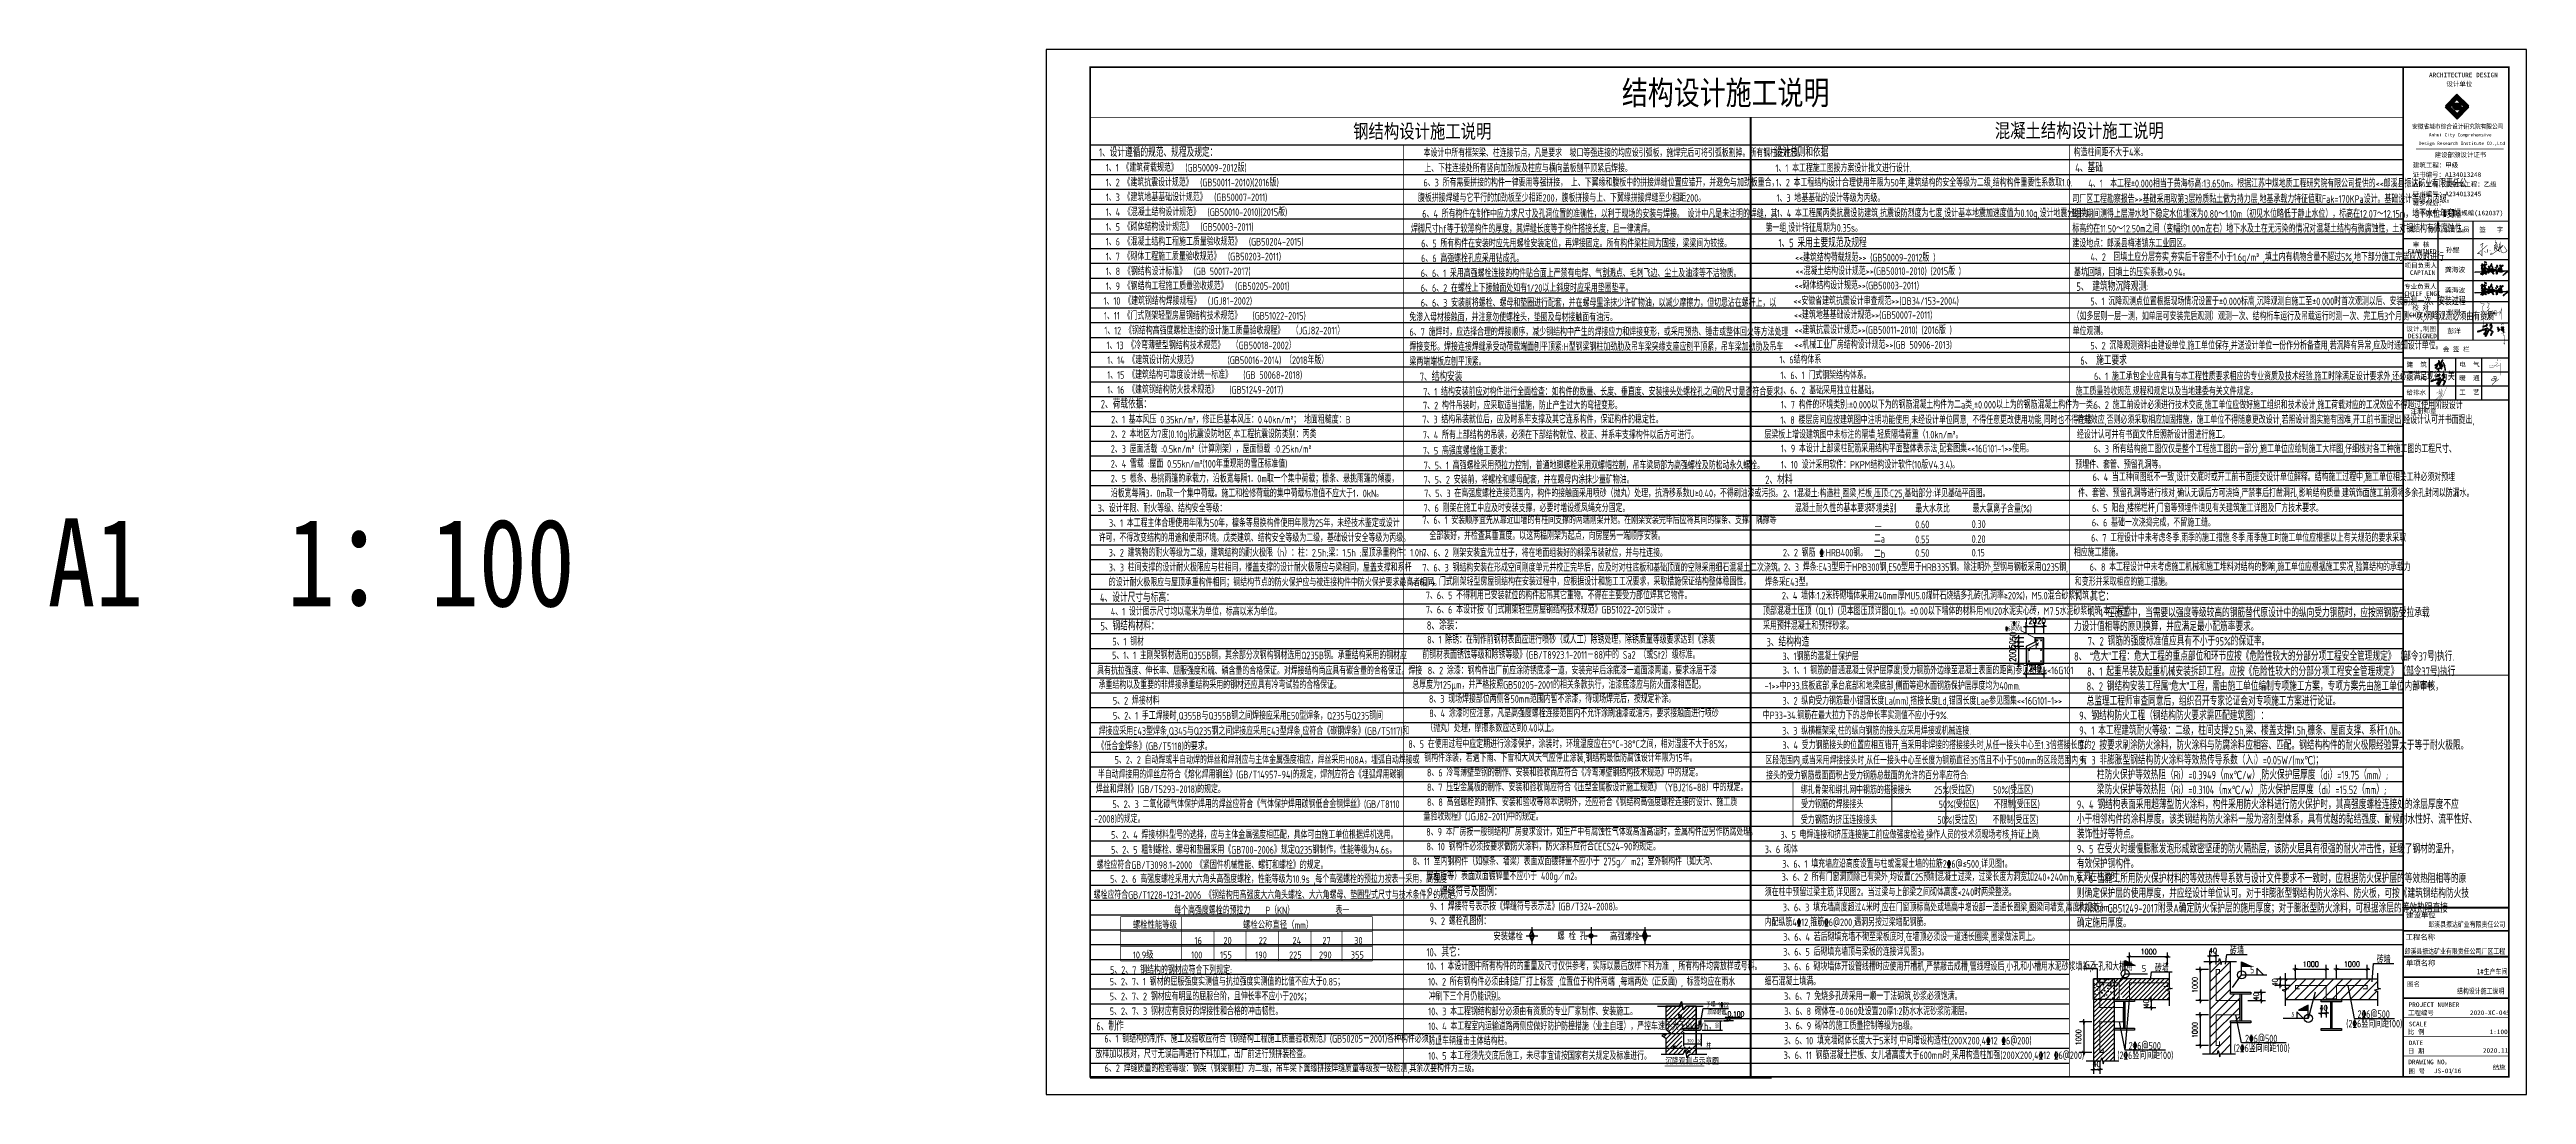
# Model space of a CAD drawing. Extents: x 69728788 to 150676229, y 15322671 to 43663798.
# Drawn here: x 75050957 to 75191684, y 20948303 to 21007703 of the extents above; entities that cross this region are included whole.
import ezdxf
from ezdxf.enums import TextEntityAlignment as Align

# ---------------------------------------------------------------- set-up
doc = ezdxf.new("R2010")
doc.units = 0
doc.header["$LTSCALE"] = 1000
doc.header["$MEASUREMENT"] = 0
doc.layers.get('0').update_dxf_attribs({"linetype": 'CONTINUOUS'})
doc.layers.get('DEFPOINTS').update_dxf_attribs({"linetype": 'CONTINUOUS'})
for name, color, linetype in [('10', 7, 'CONTINUOUS'), ('AXIS', 3, 'CONTINUOUS'), ('JZSM', 7, 'CONTINUOUS'), ('mb-标准层', 7, 'CONTINUOUS'), ('PUB_TEXT', 7, 'CONTINUOUS'), ('PUB_TITLE', 4, 'CONTINUOUS'), ('S', 2, 'CONTINUOUS'), ('S1', 2, 'CONTINUOUS'), ('SYMB', 7, 'CONTINUOUS'), ('TEXT', 7, 'CONTINUOUS'), ('WALL', 4, 'CONTINUOUS'), ('剖面外形', 7, 'CONTINUOUS'), ('图审改图', 114, 'CONTINUOUS'), ('图框', 253, 'CONTINUOUS'), ('填充', 251, 'CONTINUOUS'), ('底线', 250, 'CONTINUOUS'), ('签名', 7, 'CONTINUOUS'), ('线线', 150, 'CONTINUOUS'), ('钢梁', 97, 'CONTINUOUS')]:
    doc.layers.add(name, color=color, linetype=linetype)
doc.layers.add('修改', color=7, linetype='CONTINUOUS', lineweight=20)
doc.layers.add('梁集中标注', color=2, linetype='CONTINUOUS', lineweight=15)
doc.styles.add('-楷体_GB2312', font='', dxfattribs={"width": 0.8})
doc.styles.add('-黑体', font='simhei.ttf')
doc.styles.add('CPX', font='atssdeng.shx', dxfattribs={"width": 0.8, "bigfont": 'atssdchn.shx'})
doc.styles.add('DIM_FONT', font='SIMPLEX.shx', dxfattribs={"width": 0.8})
doc.styles.add('HZS', font='atssdeng.shx', dxfattribs={"width": 0.7, "bigfont": 'atssdchn.shx'})
doc.styles.add('hztxt', font='romand_pkpm', dxfattribs={"bigfont": 'hztxt'})
doc.styles.add('LU', font='tssdeng.shx', dxfattribs={"width": 0.8, "bigfont": 'hztxt.shx'})
doc.styles.add('STYLE-黑体', font='simhei.ttf')
doc.styles.add('TSSD_Dimension', font='Tssdeng.shx', dxfattribs={"width": 0.7, "bigfont": 'hztxt.shx'})
doc.styles.add('TSSD_Label', font='tssdeng.shx', dxfattribs={"width": 0.6, "bigfont": 'hztxt.shx'})
doc.styles.add('TSSD_Rein', font='atssdeng.shx', dxfattribs={"width": 0.7, "bigfont": 'atssdchn.shx'})
doc.styles.add('宋体', font='', dxfattribs={"width": 0.8})
doc.styles.add('黑体', font='simhei.ttf', dxfattribs={"width": 0.6, "height": 4.3})
doc.styles.get('-楷体_GB2312').set_extended_font_data('SimSun')
doc.styles.get('宋体').set_extended_font_data('SimSun')
doc.dimstyles.new('DIMN$0', dxfattribs={"dimtxt": 300, "dimasz": 1, "dimexe": 250, "dimexo": 300, "dimgap": 150, "dimtad": 1, "dimdec": 0, "dimdsep": 46, "dimtxsty": 'DIM_FONT', "dimblk": '_DIMX', "dimcen": 2.5, "dimclrt": 7, "dimadec": 0, "dimazin": 0, "dimtfac": 1, "dimtdec": 0, "dimtix": 1, "dimtmove": 2, "dimatfit": 3, "dimldrblk": '_DIMX', "dimfxl": 1, "dimtolj": 1, "dimtzin": 0, "dimarcsym": 0})
doc.dimstyles.new('DIMN0.2', dxfattribs={"dimtxt": 350, "dimasz": 1, "dimexe": 250, "dimexo": 300, "dimgap": 150, "dimtad": 1, "dimdec": 0, "dimlfac": 0.2, "dimzin": 0, "dimdsep": 46, "dimtxsty": 'DIM_FONT', "dimblk": '_DIMX', "dimcen": 0.09, "dimclrt": 7, "dimadec": 0, "dimazin": 0, "dimtfac": 1, "dimtdec": 0, "dimtix": 1, "dimtmove": 2, "dimatfit": 3, "dimldrblk": '_DIMX', "dimfxl": 1, "dimtolj": 1, "dimtzin": 0, "dimarcsym": 0})
pattern_1 = [(45, (74960536.85, 20393524.74), (-130.79339, 130.79339), [])]

msp = doc.modelspace()

# ---------------------------------------------------------------- texts
at = {"layer": 'JZSM', "style": 'CPX', "width": 0.8}
for s, p in [('螺栓性能等级', (75112505.1, 20957727.9)), ('16', (75116011.4, 20956851.1)), ('20', (75117653.3, 20956851.1)), ('螺栓公称直径（mm）', (75118766.4, 20957727.9)), ('22', (75119656.9, 20956851.1)), ('24', (75121577.1, 20956851.1)), ('27', (75123274.6, 20956851.1)), ('30', (75125083.5, 20956851.1)), ('  安装螺栓', (75132551.6, 20957069)), (' 螺 栓 孔', (75136404.5, 20957087.8)), ('  高强螺栓', (75139181.5, 20957069)), ('10.9级', (75112505.1, 20956030.8)), ('100', (75115816.6, 20956030.8)), ('155', (75117458.5, 20956030.8)), ('190', (75119462.1, 20956030.8)), ('225', (75121382.3, 20956030.8)), ('290', (75123079.8, 20956030.8)), ('355', (75124888.6, 20956030.8))]:
    msp.add_text(s, height=401.77, dxfattribs=at).set_placement(p)
msp.add_text('GZ', height=401.77, dxfattribs=at).set_placement((75166871.9, 20955668.5), align=Align.MIDDLE)
for p in [(75170076.6, 20955261), (75170076.6, 20955261), (75176225.7, 20955197.9), (75176225.7, 20955197.9)]:
    msp.add_text('5', height=401.8, dxfattribs=at).set_placement(p, align=Align.RIGHT)
at = {"layer": 'PUB_TEXT', "style": '-楷体_GB2312', "width": 0.8}
msp.add_text('A1   1：100', height=5000, dxfattribs=at).set_placement((75050842.6, 20976044.5))
at = {"layer": 'S1', "color": 1, "style": 'HZS', "width": 0.7}
for s, p in [('1、设计总则和依据', (75148361.1, 21001620.4)), ('1、设计遵循的规范、规程及规定：', (75110583.5, 21001607.9)), ('4、基础  ', (75166051.9, 21000737.4)), ('5、 建筑物沉降观测:', (75166115.2, 20993984.8)), ('6、 施工要求', (75166334.2, 20989783.9)), ('7、结构安装', (75128809.4, 20988858.8)), ('2、荷载依据：', (75110687.3, 20987302.7)), ('2、材料', (75148440.3, 20983003.1)), ('4、设计尺寸与标高：    ', (75110640.7, 20976300.2)), ('5、钢结构材料：', (75110665.8, 20974688.4)), ('8、涂装：', (75129207.2, 20974716.5)), ('3、结构构造', (75148510.4, 20973776.4)), ('9、焊缝符号及图例：', (75129270.8, 20959582.1)), ('10、其它：', (75129193.9, 20956144.5)), ('6、制作', (75110431.8, 20951942.2))]:
    msp.add_text(s, height=480, dxfattribs=at).set_placement(p)
at = {"layer": 'S1', "style": 'HZS', "width": 0.7}
for s, height, p in [('1、1 《建筑荷载规范》  (GB50009-2012版)', 432, (75110971.2, 21000763.8)), ('1、1 本工程施工图按方案设计批文进行设计.', 432, (75149016.7, 21000736.3)), ('构造柱间距不大于4米。', 432, (75165960.4, 21001636.6)), ('1、2 《建筑抗震设计规范》  (GB50011-2010)(2016版)   ', 432, (75110968.1, 20999926.7)), ('1、3 《建筑地基基础设计规范》  (GB50007-2011)   ', 432, (75110968.1, 20999084.9)), ('腹板拼接焊缝与它平行的加劲板至少相距200，腹板拼接与上、下翼缘拼接焊缝至少相距200。 ', 432, (75128704.3, 20999047.3)), ('6、3 所有需要拼接的构件一律要用等强拼接， 上、下翼缘和腹板中的拼接焊缝位置应错开，并避免与加劲板重合， ', 432, (75129015.3, 20999920.2)), ('1、2 本工程结构设计合理使用年限为50年,建筑结构的安全等级为二级,结构构件重要性系数取1.0.', 432, (75149041.4, 20999919)), ('1、3 地基基础的设计等级为丙级。', 432, (75149078.3, 20999042.4)), ('1、4 《混凝土结构设计规范》  (GB50010-2010)(2015版)   ', 432, (75110968.1, 20998243.1)), ('6、4 所有构件在制作中应力求尺寸及孔洞位置的准确性，以利于现场的安装与焊接。 设计中凡是未注明的焊缝，其', 432, (75128945.3, 20998143.3)), ('1、4 本工程属丙类抗震设防建筑,抗震设防烈度为七度,设计基本地震加速度值为0.10g,设计地震分组为', 432, (75149098.3, 20998177)), ('1、5 《砌体结构设计规范》  (GB50003-2011)   ', 432, (75110968.1, 20997401.3)), ('1、6 《混凝土结构工程施工质量验收规范》  (GB50204-2015)    ', 432, (75110968.1, 20996559.5)), ('焊脚尺寸hf等于较薄构件的厚度，其焊缝长度等于构件搭接长度，且一律满焊。', 432, (75128308.3, 20997292.7)), ('6、5 所有构件在安装时应先用螺栓安装定位，再焊接固定。所有构件梁柱间为固接，梁梁间为铰接。', 432, (75128887.6, 20996459.7)), ('第一组,设计特征周期为0.35s。', 432, (75148453.4, 20997344.3)), ('1、5 采用主要规范及规程', 480, (75149190.1, 20996464.2)), ('1、7 《砌体工程施工质量验收规范》  (GB50203-2011) ', 432, (75110968.1, 20995717.7)), ('1、8 《钢结构设计标准》  (GB 50017-2017)', 432, (75110968.1, 20994875.9)), ('6、6、1 采用高强螺栓连接的构件贴合面上严禁有电焊、气割溅点、毛刺飞边、尘土及油漆等不洁物质。', 432, (75128864.7, 20994767.3)), ('6、6 高强螺栓孔应采用钻成孔。', 432, (75128882.3, 20995617.9)), ('<<建筑结构荷载规范>> (GB50009-2012版 )', 432, (75150126.2, 20995658.8)), ('<<混凝土结构设计规范>>(GB50010-2010) (2015版 )', 432, (75150148.3, 20994886.6)), ('1、9 《钢结构工程施工质量验收规范》  (GB50205-2001)', 432, (75110968.1, 20994034.1)), ('6、6、2 在螺栓上下接触面处如有1/20以上斜度时应采用垫圈垫平。', 432, (75128864.7, 20993925.5)), ('<<砌体结构设计规范>>(GB50003-2011)', 432, (75150096.2, 20994069.8)), ('1、10 《建筑钢结构焊接规程》  (JGJ81-2002)  ', 432, (75110841.1, 20993192.3)), ('1、11 《门式刚架轻型房屋钢结构技术规范》   (GB51022-2015)', 432, (75110867.8, 20992350.5)), ('免渗入母材接触面，并注意勿使螺栓头，垫圈及母材接触面有油污。', 432, (75128213, 20992261)), ('6、6、3 安装前将螺栓、螺母和垫圈进行配套，并在螺母里涂抹少许矿物油，以减少摩擦力，但切忌沾在螺杆上，以', 432, (75128864.7, 20993083.7)), ('<<安徽省建筑抗震设计审查规范>>(DB34/153-2004)', 432, (75150029.8, 20993189.3)), ('<<建筑地基基础设计规范>>(GB50007-2011)', 432, (75150065.6, 20992394.1)), ('（如多层则一层一测，如单层可安装完后观测）观测一次、结构桁车运行及吊载运行时测一次、完工后3个月测一次,沉降观测必须由有资质', 432, (75165901.7, 20992315.6)), ('5、1 沉降观测点位置根据现场情况设置于%%P0.000标高,沉降观测自施工至%%P0.000时首次观测以后、安装前测一次、安装过程', 432, (75166906.3, 20993166.7)), ('1、12 《钢结构高强度螺栓连接的设计施工质量验收规程》  （JGJ82-2011）', 432, (75110887.8, 20991508.7)), ('1、13 《冷弯薄壁型钢结构技术规范》  （GB50018-2002）', 432, (75111012.3, 20990666.9)), ('<<建筑抗震设计规范>>(GB50011-2010) (2016版 )', 432, (75150086.2, 20991540.4)), ('<<机械工业厂房结构设计规范>>(GB 50906-2013) ', 432, (75150086.2, 20990698.6)), ('单位观测。', 432, (75165901.7, 20991473.8)), ('5、2 沉降观测资料由建设单位.施工单位保存,并送设计单位一份作分析备查用,若沉降有异常,应及时通知设计单位。', 432, (75166909.3, 20990652)), ('1、14 《建筑设计防火规范》        (GB50016-2014) （2018年版）', 432, (75111052.7, 20989825.1)), ('1、6结构体系', 432, (75149240.6, 20989855.8)), ('1、15 《建筑结构可靠度设计统一标准》   (GB 50068-2018)', 432, (75111052.7, 20988983.3)), ('7、1 结构安装前应对构件进行全面检查：如构件的数量、长度、垂直度、安装接头处螺栓孔之间的尺寸是否符合要求。', 432, (75129004.4, 20988031.7)), ('施工质量验收规范.规程和规定以及当地建委有关文件规定。', 432, (75166072.3, 20988055.6)), ('6、1 施工承包企业应具有与本工程性质要求相应的专业资质及技术经验.施工时除满足设计要求外,还必须满足现行有关', 432, (75167111.6, 20988906.6)), ('7、3 结构吊装就位后，应及时系牢支撑及其它连系构件，保证构件的稳定性。', 432, (75128952.5, 20986453.7)), ('7、2 构件吊装时，应采取适当措施，防止产生过大的弯扭变形。', 432, (75128992.8, 20987246.2)), ('1、8 楼层房间应按建筑图中注明功能使用,未经设计单位同意, 不得任意更改使用功能,同时也不得在楼', 432, (75149296.6, 20986419.9)), ('1、7 构件的环境类别:%%p0.000以下为的钢筋混凝土构件为二a类,%%p0.000以上为的钢筋混凝土构件为一类。', 432, (75149323.5, 20987293.7)), ('荷载效应,否则必须采取相应加固措施，施工单位不得随意更改设计,若照设计图实施有困难,开工前书面提出,经设计认可并书面提出,', 432, (75166145.1, 20986430.8)), ('6、2 施工前设计必须进行技术交底,施工单位应做好施工组织和技术设计,施工荷载对应的工况效应不得超过使用阶段设计', 432, (75167094.6, 20987272.6)), ('7、4 所有上部结构的吊装，必须在下部结构就位、校正、并系牢支撑构件以后方可进行。', 432, (75128978.2, 20985573.4)), ('层梁板上增设建筑图中未标注的隔墙,轻质隔墙荷重〈1.0kn/m%%1402%%141。', 432, (75148390.2, 20985592.2)), ('1、9 本设计上部梁柱配筋采用结构平面整体表示法,配套图集<<16G101-1>>使用。', 432, (75149328.4, 20984804.8)), ('经设计认可并有书面文件后照新设计图进行施工。', 432, (75166145.1, 20985589)), ('7、5 高强度螺栓施工要求：', 432, (75128979, 20984683.2)), ('预埋件、套管、预留孔洞等。', 432, (75166055.8, 20983879.2)), ('6、3 所有结构施工图仅仅是整个工程施工图的一部分,施工单位应绘制施工大样图,仔细核对各工种施工图的工程尺寸、', 432, (75167094.7, 20984776.8)), ('7、5、2 安装前，将螺栓和螺母配套，并在螺母内涂抹少量矿物油。', 432, (75129025.4, 20983030.4)), ('7、5、3 在高强度螺栓连接范围内，构件的接触面采用喷砂（抛丸）处理，抗滑移系数U≥0.40，不得刷油漆或污损。', 432, (75129056.9, 20982258.2)), ('2、1混凝土:构造柱,圈梁,栏板,压顶:C25,基础部分:详见基础平面图。', 432, (75149445.8, 20982254.8)), ('件、套管、预留孔洞等进行核对,确认无误后方可浇捣,严禁事后打凿洞孔,影响结构质量.建筑饰面施工前须将多余孔封闭以防漏水。', 432, (75166216.5, 20982267.7)), ('6、4 当工种间图纸不一致,设计交底时或开工前书面提交设计单位解释。结构施工过程中,施工单位相关工种必须对预埋', 432, (75167031.9, 20983172.8)), ('3、设计年限、耐火等级、结构安全等级：', 432, (75110507.6, 20981404.1)), ('3、1 本工程主体合理使用年限为50年，檩条等易换构件使用年限为25年，未经技术鉴定或设计', 432, (75111149.9, 20980564.7)), ('7、6、1 安装顺序宜先从靠近山墙的有柱间支撑的两端刚架开始。在刚架安装完毕后应将其间的檩条、支撑、隅撑等', 432, (75128952.9, 20980736)), ('混凝土耐久性的基本要求：', 432, (75150119.3, 20981407.5)), ('环境类别     最大水灰比      最大氯离子含量(%)', 432, (75154319.9, 20981386.1)), ('6、6 基础一次浇捣完成，不留施工缝。', 432, (75166992.2, 20980593)), ('6、5 阳台,楼梯栏杆,门窗等预埋件请见有关建筑施工详图及厂方技术要求。', 432, (75166998, 20981411.4)), ('许可，不得改变结构的用途和使用环境。戊类建筑、结构安全等级为二级，基础设计安全等级为丙级。', 432, (75110563.2, 20979722.9)), ('全部装好，并检查其垂直度。以这两榀刚架为起点，向房屋另一端顺序安装。', 432, (75129355.7, 20979837.3)), ('二a', 432, (75154609.7, 20979673.5)), ('一  ', 432, (75154654.6, 20980324.3)), ('0.60', 432, (75156955.3, 20980489.2)), ('0.55', 432, (75156955.3, 20979640.2)), ('0.30', 432, (75160164.2, 20980507.3)), ('0.20', 432, (75160164.2, 20979658.3)), ('6、7 工程设计中未考虑冬季.雨季的施工措施.冬季.雨季施工时施工单位应根据以上有关规范的要求采取', 432, (75166949.6, 20979723)), ('3、2 建筑物的耐火等级为二级，建筑结构的耐火极限（h）：柱：2.5h;梁：1.5h ;屋顶承重构件：1.0h。', 432, (75111137.6, 20978881.1)), ('7、6、2 刚架安装宜先立柱子，将在地面组装好的斜梁吊装就位，并与柱连接。 ', 432, (75128952.9, 20978871)), ('7、6、3 钢结构安装在形成空间刚度单元并校正完毕后，应及时对柱底板和基础顶面的空隙采用细石混凝土二次浇筑。 ', 432, (75128952.9, 20978029.2)), ('2、2 钢筋 %%132:HRB400钢。', 432, (75149442, 20978885.2)), ('2、3 焊条:E43型用于HPB300钢,E50型用于HRB335钢。除注明外,型钢与钢板采用Q235钢,', 432, (75149497, 20978059.4)), ('二b', 432, (75154609.7, 20978810.7)), ('0.50', 432, (75156955.3, 20978865.8)), ('0.15', 432, (75160164.2, 20978883.9)), ('相应施工措施。', 432, (75165973.1, 20978900.3)), ('6、8 本工程设计中未考虑施工机械和施工堆料对结构的影响,施工单位应根据施工实况,验算结构的承载力', 432, (75166871.8, 20978064)), ('7、6、5 不得利用已安装就位的构件起吊其它重物。不得在主要受力部位焊其它物件。', 432, (75129150.5, 20976456.4)), ('焊条采E43型。', 432, (75148426.3, 20977207.4)), ('7、 其它：', 480, (75166009.6, 20976363.3)), ('和变形并采取相应的施工措施。', 432, (75166028.4, 20977222.2)), ('4、1 设计图示尺寸均以毫米为单位，标高以米为单位。', 432, (75111256.5, 20975532.6)), ('7、6、6 本设计按《门式刚架轻型房屋钢结构技术规范》GB51022-2015设计 。', 432, (75129150.5, 20975643.1)), ('7、1 在施工中，当需要以强度等级较高的钢筋替代原设计中的纵向受力钢筋时，应按照钢筋受拉承载', 480, (75166771.1, 20975437.1)), ('5、1 钢材', 432, (75111339.3, 20973829.9)), ('8、1 除锈：在制作前钢材表面应进行喷砂（或人工）除锈处理，除锈质量等级要求达到《涂装', 432, (75129225.3, 20973935.9)), ('力设计值相等的原则换算，并应满足最小配筋率要求。', 480, (75165972.9, 20974648.7)), ('7、2 钢筋的强度标准值应具有不小于95%的保证率。', 480, (75166757.1, 20973823.9)), ('具有抗拉强度、伸长率、屈服强度和硫、磷含量的合格保证。对焊接结构尚应具有碳含量的合格保证。焊接', 432, (75110471.6, 20972168.4)), ('5、1、1 主刚架钢材选用Q355B钢，其余部分次钢构钢材选用Q235B钢。承重结构采用的钢材应', 432, (75111321.6, 20973046.3)), ('前钢材表面锈蚀等级和除锈等级》(GB/T8923.1-2011－88)中的 Sa2 （或St2）级标准。', 432, (75128953.7, 20973073.7)), ('8、2 涂漆：钢构件出厂前应涂防锈底漆一道，安装完毕后涂底漆一道面漆两道，要求涂层干漆', 432, (75129259.7, 20972183.3)), ('3、1钢筋的混凝土保护层', 432, (75149413.8, 20972992.8)), ('3、1、1 钢筋的普通混凝土保护层厚度(受力钢筋外边缘至混凝土表面的距离)参见图集<<16G101', 432, (75149424.6, 20972193.2)), ('承重结构以及重要的非焊接承重结构采用的钢材还应具有冷弯试验的合格保证。', 432, (75110562.3, 20971362.7)), ('总厚度为125μm，并严格按照GB50205-2001的相关条款执行，油漆底漆应与防火面漆相匹配。', 432, (75128382.4, 20971368.4)), ('-1>>中P33.底板底部,承台底部和地梁底部,侧面等迎水面钢筋保护层厚度均为40mm.', 432, (75148399.6, 20971312.2)), ('5、2 焊接材料', 432, (75111368.2, 20970467.3)), ('5、2、1 手工焊接时,Q355B与Q355B钢之间焊接应采用E50型焊条，Q235与Q235钢间', 432, (75111374.7, 20969613.7)), ('8、3 现场焊接部位两侧各50mm范围内暂不涂漆，待现场焊完后，按规定补涂。', 432, (75129325.1, 20970568.2)), ('8、4 涂漆时应注意，凡是高强度螺栓连接范围内不允许涂刷油漆或油污，要求接触面进行喷砂', 432, (75129344.4, 20969751.1)), ('中P33-34.钢筋在最大拉力下的总伸长率实测值不应小于9%.', 432, (75148297.2, 20969637.3)), ('3、2 纵向受力钢筋最小锚固长度La(mm),搭接长度Ld,锚固长度Lae参见图集<<16G101-1>>', 432, (75149416.1, 20970462)), ('焊接应采用E43型焊条,Q345与Q235钢之间焊接应采用E43型焊条,应符合《碳钢焊条》(GB/T5117)和', 432, (75110560.9, 20968743)), ('（抛丸）处理，摩擦系数应达到0.40以上。', 432, (75129176.1, 20968912.7)), ('3、3 纵横框架梁,柱的纵向钢筋的接头应采用焊接或机械连接. ', 432, (75149398.9, 20968755.9)), ('3、4 受力钢筋接头的位置应相互错开,当采用非焊接的搭接接头时,从任一接头中心至1.3倍搭接长度的', 432, (75149409.6, 20967938.4)), ('《低合金焊条》(GB/T5118)的要求。', 432, (75110493.9, 20967882.1)), ('5、2、2 自动焊或半自动焊的焊丝和焊剂应与主体金属强度相应，焊丝采用H08A，埋弧自动焊接或', 432, (75111468.5, 20967102.3)), ('区段范围内,或当采用焊接接头时,从任一接头中心至长度为钢筋直径35倍且不小于500mm的区段范围内,有', 432, (75148439.5, 20967071.5)), ('焊丝和焊剂》(GB/T5293-2018)的规定。', 432, (75110403.7, 20965439)), ('半自动焊接用的焊丝应符合《熔化焊用钢丝》(GB/T14957-94)的规定，焊剂应符合《埋弧焊用碳钢', 432, (75110514.4, 20966270.6)), ('8、6 冷弯薄壁型钢的制作、安装和验收尚应符合《冷弯薄壁钢结构技术规范》中的规定。', 432, (75129213.7, 20966383.9)), ('8、7 压型金属板的制作、安装和验收尚应符合《压型金属板设计施工规范》（YBJ216-88）中的规定。', 432, (75129216.7, 20965542.1)), ('接头的受力钢筋截面面积占受力钢筋总截面的允许的百分率应符合:', 432, (75148485.6, 20966211.1)), ('绑扎骨架和绑扎网中钢筋的搭接接头      25%(受拉区)     50%(受压区)', 432, (75150455.7, 20965390.7)), ('-2008)的规定。', 432, (75110305.6, 20963750.1)), (' 5、2、3 二氧化碳气体保护焊用的焊丝应符合《气体保护焊用碳钢低合金钢焊丝》(GB/T8110', 432, (75111131.6, 20964587.5)), ('量验收规程》(JGJ82-2011)中的规定。', 432, (75129015.9, 20963881.9)), ('8、8 高强螺栓的制作、安装和验收等除本说明外，还应符合《钢结构高强度螺栓连接的设计、施工质', 432, (75129216.7, 20964700.3)), ('受力钢筋的挤压连接接头                50%(受拉区)    不限制(受压区)', 432, (75150463.7, 20963687)), ('受力钢筋的焊接接头                    50%(受拉区)    不限制(受压区)', 432, (75150473.7, 20964581.2)), ('5、2、4 焊接材料型号的选择，应与主体金属强度相匹配，具体可由施工单位根据焊机选用。', 432, (75111268.8, 20962841.3)), ('8、9 本厂房按一般钢结构厂房要求设计，如生产中有腐蚀性气体或高温高湿时，金属构件应另作防腐处理。', 432, (75129175.2, 20963016.7)), ('3、5 电焊连接和挤压连接施工前应做强度检验,操作人员的技术须现场考核,持证上岗.', 432, (75149297.9, 20962848.7)), ('螺栓应符合GB/T3098.1-2000 《紧固件机械性能、螺钉和螺栓》的规定。', 432, (75110452.5, 20961127.7)), ('5、2、5 粗制螺栓、螺母和垫圈采用《GB700-2006》规定Q235钢制作，性能等级为4.6s，', 432, (75111266.3, 20961991.4)), ('8、10 钢构件必须按要求做防火涂料，防火涂料应符合CECS24-90的规定。', 432, (75129187.5, 20962177.9)), ('3、6 砌体', 432, (75148410.9, 20962017.1)), ('3、6、1 填充墙应沿高度设置与柱或混凝土墙的拉筋2%%1326@≤500,详见图1。', 432, (75149402.6, 20961193.4)), ('5、2、6 高强度螺栓采用大六角头高强度螺栓，性能等级为10.9s ,每个高强螺栓的预拉力按表一采用，高强度', 432, (75111210.8, 20960329.4)), ('须在柱中预留过梁主筋,详见图2。当过梁与上部梁之间砌体高度<240时两梁整浇。', 432, (75148408.6, 20959583.5)), ('3、6、2 所有门窗洞顶除已有梁外,均设置C25预制混凝土过梁，过梁长度为洞宽加240+240mm,若洞在柱边时,', 432, (75149369.2, 20960437.5)), ('螺栓应符合GB/T1228-1231-2006 《钢结构用高强度大六角头螺栓、大六角螺母、垫圈型式尺寸与技术条件》的规定。', 432, (75110273.4, 20959424)), ('每个高强度螺栓的预拉力    P（KN）           表一', 432, (75114855.8, 20958552.2)), ('9、1 焊接符号表示按《焊缝符号表示法》(GB/T324-2008)。', 432, (75129372.8, 20958769.2)), ('3、6、3 填充墙高度超过4米时,应在门窗顶标高处或墙高中增设部一道通长圈梁,圈梁同墙宽,高度为180mm,', 432, (75149436.5, 20958716.5)), ('9、2 螺栓孔图例：', 432, (75129372.8, 20957942.6)), ('内配纵筋4%%13212,箍筋%%1326@200,遇洞另按过梁增配钢筋。', 432, (75148399.9, 20957874.7)), ('3、6、4 若后砌填充墙不砌至梁板底时,在墙顶必须设一道通长圈梁,圈梁做法同上。', 432, (75149454.1, 20957032.9)), ('10、1 本设计图中所有构件的的重量及尺寸仅供参考，实际以最后放样下料为准 , 所有构件均需放样或号料。', 432, (75129208.1, 20955373.3)), ('3、6、5 后砌填充墙顶与梁板的连接详见图3。', 432, (75149454.1, 20956193.9)), ('3、6、6 砌块墙体开设管线槽时应使用开槽机,严禁敲击成槽,管线埋设后,小孔和小槽用水泥砂浆填补,大孔和大槽用', 432, (75149454.1, 20955352.1)), ('5、2、7、1 钢材的屈服强度实测值与抗拉强度实测值的比值不应大于0.85；', 432, (75111193, 20954499.3)), ('5、2、7 钢结构的钢材应符合下列规定:', 432, (75111210.8, 20955162.5)), ('10、2 所有钢构件必须由制造厂打上标签 ,位置位于构件两端 ,每端两处 (正反面) , 标签均应在雨水', 432, (75129279.1, 20954494.4)), ('细石混凝土填满。', 432, (75148404.3, 20954510.3)), ('5、2、7、2 钢材应有明显的屈服台阶，且伸长率不应小于20%；', 432, (75111193, 20953657.5)), ('5、2、7、3 钢材应有良好的焊接性和合格的冲击韧性。', 432, (75111193, 20952815.7)), ('10、3 本工程钢结构部分必须由有资质的专业厂家制作、安装施工。', 432, (75129289.9, 20952803.5)), ('冲刷下三个月仍能识别。', 432, (75129319.7, 20953652.6)), ('3、6、7 免烧多孔砖采用一顺一丁法砌筑,砂浆必须饱满。', 432, (75149501.8, 20953668.5)), ('3、6、8 砌体在-0.060处设置20厚1:2防水水泥砂浆防潮层。', 432, (75149516, 20952814.3)), ('6、1 钢结构的制作、施工及验收应符合《钢结构工程施工质量验收规范》(GB50205－2001)各种构件必须1：1', 432, (75110887.7, 20951253.9)), ('3、6、10 填充墙砌体长度大于5米时,中间增设构造柱(200X200,4%%13212 %%1326@200)', 432, (75149493.7, 20951146.1)), ('3、6、9 砌体的施工质量控制等级为B级。', 432, (75149529, 20951987.6)), ('放样加以核对，尺寸无误后再进行下料加工，出厂前进行预拼装检查。', 432, (75110381.3, 20950380.2)), ('10、5 本工程须先交底后施工，未尽事宜请按国家有关规定及标准进行。', 432, (75129289.9, 20950278.1)), ('3、6、11 钢筋混凝土拦板、女儿墙高度大于600mm时,采用构造柱加强(200X200,4%%13212 %%1326@200)', 432, (75149482, 20950316.7))]:
    msp.add_text(s, height=height, dxfattribs=at).set_placement(p)
at = {"layer": 'S1', "color": 6, "style": 'HZS', "width": 0.7}
for s, p in [('司厂区工程勘察报告>>基础采用取第3层粉质黏土做为持力层,地基承载力特征值取Fak=170KPa设计。基础设计等级为丙级。', (75165885.7, 20998985.2)), ('4、1  本工程%%P0.000相当于黄海标高:13.650m。根据江苏中煤地质工程研究院有限公司提供的<<郎溪县振达矿业有限责任公', (75166791.6, 20999869.8)), ('勘探期间测得上层滞水地下稳定水位埋深为0.80～1.10m（初见水位略低于静止水位），标高在12.07～12.15m，地下水位年变幅', (75165885.7, 20998143.4)), ('标高约在11.50～12.50m之间（变幅约1.00m左右）地下水及土在无污染的情况对混凝土结构有微腐蚀性，土对钢结构有微腐蚀性。', (75165885.7, 20997301.6)), ('建设地点：郎溪县梅渚镇东工业园区。', (75165885.7, 20996459.8)), ('1、6、2 基础采用独立柱基础。', (75149291.1, 20988102.2)), ('1、6、1 门式钢架结构体系。', (75149303.4, 20988966.3)), ('2、1 基本风压 0.35kn/m%%1402%%141，修正后基本风压：0.40kn/m%%1402%%141； 地面粗糙度：B', (75111270.6, 20986445.4)), ('2、2 本地区为7度(0.10g)抗震设防地区,本工程抗震设防类别：丙类', (75111252.1, 20985618.7)), ('2、3 屋面活载 :0.5kn/m%%1402%%141（计算刚架），屋面恒载 :0.25kn/m%%1402%%141', (75111252.1, 20984776.9)), ('2、4 雪载 :屋面 0.55kn/m%%1402%%141(100年重现期的雪压标准值)', (75111252.1, 20983935.1)), ('7、6 刚架在施工中应及时安装支撑，必要时增设缆凤绳充分固定。', (75129017.9, 20981416.2)), ('2、4 墙体:1.2米砖砌墙体采用240mm厚MU5.0煤矸石烧结多孔砖(孔洞率≥20%%%)，M5.0混合砂浆砌筑，', (75149383.9, 20976443.4)), ('顶部混凝土压顶（QL1）(见本图压顶详图QL1)。±0.00以下墙体的材料用MU20水泥实心砖，M7.5水泥砂浆砌筑,本工程应', (75148313.8, 20975567.6)), ('采用预拌混凝土和预拌砂浆。', (75148313.8, 20974725.8))]:
    msp.add_text(s, height=432, dxfattribs=at).set_placement(p)
at = {"layer": 'S1', "color": 3, "style": 'HZS', "width": 0.7}
for s, p in [('基坑回填，回填土的压实系数>0.94。', (75165976, 20994816.9)), ('4、2  回填土应分层夯实,夯实后干容重不小于1.6g/m%%1403%%141 ,填土内有机物含量不超过5%,地下部分施工完毕应及时进行', (75166915.7, 20995684.2))]:
    msp.add_text(s, height=432, dxfattribs=at).set_placement(p)
at = {"layer": 'S1', "style": 'HZS', "width": 0.7}
msp.add_text('1、10 设计采用软件：PKPM结构设计软件(10版V4.3.4)。', height=432, dxfattribs=at).set_placement((75149329, 20984098.1), align=Align.MIDDLE_LEFT)
at = {"layer": 'S1', "color": 6, "style": 'HZS', "width": 0.7}
for s, p in [('砖墙', (75170969.6, 20955526.7)), ('砖墙', (75175233.8, 20956513.4)), ('砖墙', (75183574, 20956006.1)), ('2%%1326@500', (75183006, 20952874.9)), ('2%%1326@500', (75176613.4, 20951484.3)), ('(2%%1326竖向间距100)', (75183036.2, 20952365.1)), ('(2%%1326竖向间距100)', (75170028.2, 20950568.4)), ('2%%1326@500', (75169998, 20951078.2)), ('(2%%1326竖向间距100)', (75176643.5, 20950974.5))]:
    msp.add_text(s, height=432, dxfattribs=at).set_placement(p, align=Align.MIDDLE)
at = {"layer": 'SYMB', "width": 0.75}
msp.add_text('5', height=279.6, dxfattribs=at).set_placement((75178496.2, 20952723.5), align=Align.RIGHT)
msp.add_text('5', height=279.6, dxfattribs=at).set_placement((75178496.2, 20952723.5), align=Align.RIGHT)
at = {"layer": 'TEXT', "color": 3, "style": '-黑体', "width": 0.8}
for s, height, p in [('结构设计施工说明', 1350.67, (75140291.3, 21004569.3)), ('钢结构设计施工说明', 800, (75125022.4, 21002658.6)), ('混凝土结构设计施工说明', 800, (75161475.6, 21002695)), ('郎溪县振达矿业有限责任公司', 300.15, (75186105, 20957823.8)), ('郎溪县振达矿业有限责任公司厂区工程', 300.15, (75184756.7, 20956296.4)), ('结构设计施工说明', 300.15, (75187737.4, 20954033.5, -13.8)), ('1#生产车间', 300.15, (75188861.3, 20955140.6))]:
    msp.add_text(s, height=height, dxfattribs=at).set_placement(p)
at = {"layer": 'WALL', "style": 'HZS', "width": 0.7}
for s, p in [('10、4 本工程室内运输道路两侧应做好防护防撞措施（业主自理），严控车速不大于5km/h，', (75129289.9, 20951961.7)), ('防止车辆撞击主体结构柱。', (75129289.9, 20951119.9))]:
    msp.add_text(s, height=432, dxfattribs=at).set_placement(p)
at = {"layer": '图审改图', "style": 'HZS', "width": 0.7}
for s, height, p in [('本设计中所有框架梁、柱连接节点，凡是要求  坡口等强连接的均应设引弧板，施焊完后可将引弧板割掉。所有钢柱在柱顶、', 432, (75129025.7, 21001604.9)), ('上、下柱连接处所有竖向加劲板及柱应与横向盖板刨平顶紧后焊接。', 432, (75129063.5, 21000734.8)), ('焊接变形。焊接连接焊缝承受动荷载端面刨平顶紧:H型钢梁钢柱加劲肋及吊车梁突缘支座应刨平顶紧，吊车梁加劲肋及吊车', 432, (75128222.1, 20990586.2)), ('6、7 施焊时，应选择合理的焊接顺序，减少钢结构中产生的焊接应力和焊接变形，或采用预热、锤击或整体回火等方法处理', 432, (75128222.1, 20991428)), ('梁两端端板应刨平顶紧。', 432, (75128222.1, 20989744.4)), ('1、16 《建筑钢结构防火技术规范》   (GB51249-2017)', 432, (75111052.7, 20988141.5)), ('7、5、1 高强螺栓采用预拉力控制，普通地脚螺栓采用双螺帽控制，吊车梁局部为高强螺栓及防松动永久螺栓。', 432, (75129029.1, 20983844.1)), ('沿板宽每隔3．0m取一个集中荷载。施工和检修荷载的集中荷载标准值不应大于1．0kN。', 432, (75111252.1, 20982251.5)), ('2、5 檩条、悬挑雨篷的承载力，沿板宽每隔1．0m取一个集中荷载；檩条、悬挑雨篷的倾覆，', 432, (75111252.1, 20983093.3)), ('3、3 柱间支撑的设计耐火极限应与柱相同，楼盖支撑的设计耐火极限应与梁相同，屋盖支撑和系杆', 432, (75111137.6, 20978039.3)), ('的设计耐火极限应与屋顶承重构件相同；钢结构节点的防火保护应与被连接构件中防火保护要求最高者相同。', 432, (75111137.6, 20977197.5)), ('7、6、4 门式刚架轻型房屋钢结构在安装过程中，应根据设计和施工工况要求，采取措施保证结构整体稳固性。', 432, (75128164.7, 20977239.7)), ('8、 “危大”工程：危大工程的重点部位和环节应按《危险性较大的分部分项工程安全管理规定》（部令37号)执行.', 480, (75165983.3, 20972961.6)), ('8、1 起重吊装及起重机械安装拆卸工程。应按《危险性较大的分部分项工程安全管理规定》（部令37号)执行.', 480, (75166726.5, 20972100.7)), ('8、2 钢结构安装工程属“危大”工程，需由施工单位编制专项施工方案，专项方案先由施工单位内部审核，', 480, (75166695.2, 20971258.9)), ('9、钢结构防火工程（钢结构防火要求需匹配建筑图）：', 480, (75166275.9, 20969588.1)), ('总监理工程师审查同意后，组织召开专家论证会对专项施工方案进行论证。', 480, (75166695.2, 20970417.1)), ('8、5 在使用过程中应定期进行涂漆保护，涂装时，环境温度应在5°C-38°C之间，相对湿度不大于85%%%，', 432, (75128155.1, 20968001.1)), ('9、1 本工程建筑耐火等级：二级，柱间支撑2.5h,梁、楼盖支撑1.5h,檩条、屋面支撑、系杆1.0h。', 480, (75166275.9, 20968746.3)), ('9、2 按要求刷涂防火涂料，防火涂料与防腐涂料应相容、匹配。钢结构构件的耐火极限经验算大于等于耐火极限。', 480, (75166275.9, 20967904.5)), ('钢构件涂装，若遇下雨、下雪和大风天气应停止涂装,钢结构最低防腐蚀设计年限为15年。', 432, (75129066.1, 20967217)), ('9、3 非膨胀型钢结构防火涂料等效热传导系数（入i）=0.05W/(mx℃)；', 480, (75166275.9, 20967062.7)), ('柱防火保护等效热阻（Ri）=0.3949（mx℃/w）,防火保护层厚度（di）=19.75（mm）;', 480, (75167277.9, 20966220.9)), ('梁防火保护等效热阻（Ri）=0.3104（mx℃/w）,防火保护层厚度（di）=15.52（mm）;', 480, (75167277.9, 20965379.1)), ('小于相邻构件的涂料厚度。该类钢结构防火涂料一般为溶剂型体系，具有优越的黏结强度、耐候耐水性好、流平性好、', 480, (75166142.3, 20963695.5)), ('9、4 钢结构表面采用超薄型防火涂料，构件采用防火涂料进行防火保护时，其高强度螺栓连接处的涂层厚度不应', 480, (75166142.3, 20964537.3)), ('装饰性好等特点。', 480, (75166142.3, 20962853.7)), ('8、11 室内钢构件（如檩条、墙梁）表面双面镀锌量不应小于 275g／ m2；室外钢构件（如天沟、', 432, (75128399.2, 20961336.1)), ('有效保护钢构件。', 480, (75166142.3, 20961170.1)), ('9、5 在受火时缓慢膨胀发泡形成致密坚硬的防火隔热层，该防火层具有很强的耐火冲击性，延缓了钢材的温升，', 480, (75166142.3, 20962011.9)), ('屋面板等）表面双面镀锌量不应小于 400g／m2。', 432, (75129187.5, 20960494.3)), ('则确定保护层的使用厚度，并应经设计单位认可。对于非膨胀型钢结构防火涂料、防火板，可按《建筑钢结构防火技', 480, (75166142.3, 20959486.5)), ('9、6 当施工所用防火保护材料的等效热传导系数与设计文件要求不一致时，应根据防火保护层的等效热阻相等的原', 480, (75166142.3, 20960328.3)), ('术规范》GB51249-2017附录A确定防火保护层的施用厚度；对于膨胀型防火涂料，可根据涂层的等效热阻直接', 480, (75166142.3, 20958644.6)), ('确定施用厚度。', 480, (75166142.3, 20957802.8)), ('6、2 焊缝质量的检验等级：钢架（钢梁钢柱）为二级，吊车梁下翼缘拼接焊缝质量等级按一级检测,其余次要构件为三级。', 432, (75110900.9, 20949578.9))]:
    msp.add_text(s, height=height, dxfattribs=at).set_placement(p)
at = {"layer": '图框', "color": 4}
for s, height, style, p in [('ARCHITECTURE DESIGN', 262.944, '黑体', (75186146.8, 21006123.1)), ('设计单位', 262.94, '黑体', (75187138.1, 21005619.5)), (' Design Research Institute CO.,Ltd', 189.24, '黑体', (75185426.7, 21002274.3)), ('Anhui City Comprehensive ', 189.24, '黑体', (75186144.1, 21002761.3)), (' 建筑工程：甲级', 262.94, '黑体', (75185028, 21000998.9)), ('证书编号：A134013248', 262.944, '黑体', (75185218.2, 21000463.1)), ('建设部颁设计证书', 262.94, '黑体', (75186459.2, 21001588.2)), ('人防工程、送变电工程：乙级', 262.944, '黑体', (75185204.4, 20999909.4)), ('证书编号：A234013245', 262.944, '黑体', (75185223, 20999365.2)), ('证书编号：皖 城规编(162037)', 262.944, '黑体', (75185200, 20998279.8)), ('城乡规划：', 262.94, '黑体', (75185221, 20998839.9)), ('龚海波', 276.09, 'STYLE-黑体', (75187046.8, 20995050.8)), ('孙鲲', 276.09, 'STYLE-黑体', (75187105.8, 20996166.7)), ('龚海波', 276.09, 'STYLE-黑体', (75187046.8, 20993885.5)), ('张刚', 262.94, 'STYLE-黑体', (75187196, 20992642.1)), ('彭洋', 276.09, 'STYLE-黑体', (75187182.5, 20991565.7)), ('注册师章', 262.94, '黑体', (75185096.9, 20987011.6)), ('出图章', 262.94, '黑体', (75185270.2, 20971459.4)), ('建设单位', 300, '黑体', (75184846.7, 20958349.3)), ('工程名称', 300, '黑体', (75184813.5, 20957097.7)), ('单项名称', 300, '黑体', (75184833.4, 20955624)), ('图名', 262.94, '黑体', (75184902.7, 20954442)), ('工程编号', 262.94, '黑体', (75184954.2, 20952810.6)), ('2020-XC-045', 262.944, '宋体', (75188472.5, 20952819.7)), ('比 例', 262.94, '黑体', (75184945.3, 20951732.2)), ('SCALE', 262.94, '黑体', (75184996, 20952175.1)), ('1:100', 262.94, '宋体', (75189589, 20951733.2)), ('DRAWING NO。', 262.944, '黑体', (75184973.9, 20950021.8)), ('日 期', 262.94, '黑体', (75184945.3, 20950643.5)), ('DATE', 262.94, '黑体', (75184994.7, 20951106.5)), ('2020.11', 262.94, '宋体', (75189208.4, 20950671.7)), ('图 号', 262.94, '黑体', (75184982.6, 20949496.7))]:
    msp.add_text(s, height=height, dxfattribs=dict(at, style=style)).set_placement(p)
at = {"layer": '图框', "color": 4, "style": '黑体', "width": 0.88}
msp.add_text('安徽省城市综合设计研究院有限公司', height=262.944, dxfattribs=at).set_placement((75185189.9, 21003203.3))
at = {"layer": '图框', "color": 0}
for s, height, style, p in [('类    别 ', 262.94, 'STYLE-黑体', (75184962.3, 20997336.2)), ('审 核', 262.94, 'STYLE-黑体', (75185225, 20996491.5)), ('设计人员', 262.94, 'STYLE-黑体', (75186980.8, 20997336.2)), ('签   字', 262.94, 'STYLE-黑体', (75189009.9, 20997336.2)), ('项目负责人', 262.94, 'STYLE-黑体', (75184762.4, 20995300.2)), ('EXAMINED ', 262.94, 'STYLE-黑体', (75184929.4, 20996096.6)), ('CAPTAIN', 262.94, 'STYLE-黑体', (75185059.9, 20994891.9)), ('专业负责人', 262.94, 'STYLE-黑体', (75184740, 20994105)), ('CHIEF ENGI', 262.94, 'STYLE-黑体', (75184747.8, 20993696.7)), ('CHECKED  ', 262.94, 'STYLE-黑体', (75185010.8, 20992484)), ('校 对', 262.94, 'STYLE-黑体', (75185202.7, 20992892.4)), ('设计,制图', 262.94, 'STYLE-黑体', (75184862.4, 20991697.2)), ('DESIGNED ', 262.94, 'STYLE-黑体', (75184948.4, 20991288.8)), ('建  筑', 262.94, 'STYLE-黑体', (75184873, 20989664.6)), ('会 签 栏', 262.94, 'STYLE-黑体', (75186933.9, 20990533.5)), ('电  气', 262.94, 'STYLE-黑体', (75187870.2, 20989673.2)), ('结  构', 262.94, 'STYLE-黑体', (75184873, 20988895.1)), ('给排水', 262.94, 'STYLE-黑体', (75184873, 20988082.3)), ('工  艺', 262.94, 'STYLE-黑体', (75187870.2, 20988091)), ('暖  通', 262.94, 'STYLE-黑体', (75187870.2, 20988903.8)), ('PROJECT NUMBER', 262.944, '黑体', (75184989.6, 20953275.4))]:
    msp.add_text(s, height=height, dxfattribs=dict(at, style=style)).set_placement(p)
at = {"layer": '图框', "color": 3, "style": '宋体'}
for s, p in [('JS-01', (75186424.8, 20949515.1)), ('/16', (75187362.6, 20949515.1)), ('结施', (75189766.2, 20949719.3))]:
    msp.add_text(s, height=262.94, dxfattribs=at).set_placement(p)
at = {"layer": '梁集中标注', "style": 'TSSD_Rein', "width": 0.7}
for s, p in [('%%1326@200', (75162073.6, 20974660.8, -12152.5)), ('7%%13212', (75162369.8, 20974957.9, -12152.5))]:
    msp.add_text(s, height=250, dxfattribs=at).set_placement(p)

# ---------------------------------------------------------------- blocks, each defined once
blk = doc.blocks.new('_DIMX')
blk.add_line((-150, 0), (150, 0))
at = {"const_width": 50}
blk.add_lwpolyline([(-70, -70), (70, 70)], dxfattribs=at)
blk = doc.blocks.new('*D81')
at = {"layer": 'AXIS', "color": 3, "lineweight": -2}
for p, q in [((75180015, 20952927), (75180014, 20952927)), ((75180016, 20953388), (75180016, 20952677)), ((75180016, 20952927), (75180306, 20952927)), ((75180306, 20953388), (75180306, 20952677)), ((75180307, 20952927), (75180308, 20952927))]:
    blk.add_line(p, q, dxfattribs=at)
at = {"layer": 'DEFPOINTS', "color": 0}
for p in [(75180016, 20953688), (75180306, 20953688), (75180306, 20952927)]:
    blk.add_point(p, dxfattribs=at)
at = {"layer": 'AXIS', "color": 3, "lineweight": -2}
blk.add_blockref('_DIMX', (75180016, 20952927), dxfattribs=at)
at = {"layer": 'AXIS', "color": 3, "lineweight": -2, "rotation": 180}
blk.add_blockref('_DIMX', (75180306, 20952927), dxfattribs=at)
at = {"layer": 'AXIS', "color": 7, "insert": (75180161, 20953227), "char_height": 300, "attachment_point": 5, "style": 'DIM_FONT'}
blk.add_mtext('\\A1;40', dxfattribs=at)
blk = doc.blocks.new('*D82')
at = {"layer": 'AXIS', "color": 3, "lineweight": -2}
for p, q in [((75178258, 20954853), (75177440, 20954853)), ((75178258, 20954503), (75177440, 20954503)), ((75177690, 20954854), (75177690, 20954855)), ((75177690, 20954853), (75177690, 20954503)), ((75177690, 20954502), (75177690, 20954501))]:
    blk.add_line(p, q, dxfattribs=at)
at = {"layer": 'DEFPOINTS', "color": 0}
for p in [(75177690, 20954503), (75178558, 20954853), (75178558, 20954503)]:
    blk.add_point(p, dxfattribs=at)
at = {"layer": 'AXIS', "color": 3, "lineweight": -2}
for p, rotation in [((75177690, 20954853), 270), ((75177690, 20954503), 90)]:
    blk.add_blockref('_DIMX', p, dxfattribs=dict(at, rotation=rotation))
at = {"layer": 'AXIS', "color": 7, "insert": (75177390, 20954678), "char_height": 300, "attachment_point": 5, "rotation": 90, "style": 'DIM_FONT'}
blk.add_mtext('\\A1;40', dxfattribs=at)
blk = doc.blocks.new('*D84')
at = {"layer": 'AXIS', "color": 3, "lineweight": -2}
for p, q in [((75173613, 20952835), (75172898, 20952835)), ((75173148, 20952834), (75173148, 20951088)), ((75173613, 20951087), (75172898, 20951087))]:
    blk.add_line(p, q, dxfattribs=at)
at = {"layer": 'DEFPOINTS', "color": 0}
for p in [(75173913, 20952835), (75173148, 20951087), (75173913, 20951087)]:
    blk.add_point(p, dxfattribs=at)
at = {"layer": 'AXIS', "color": 3, "lineweight": -2}
for p, rotation in [((75173148, 20952835), 90), ((75173148, 20951087), 270)]:
    blk.add_blockref('_DIMX', p, dxfattribs=dict(at, rotation=rotation))
at = {"layer": 'AXIS', "color": 7, "insert": (75172848, 20951961), "char_height": 300, "attachment_point": 5, "rotation": 90, "style": 'DIM_FONT'}
blk.add_mtext('\\A1;1000', dxfattribs=at)
blk = doc.blocks.new('*D85')
at = {"layer": 'AXIS', "color": 3, "lineweight": -2}
for p, q in [((75175862, 20953653), (75176864, 20953653)), ((75176210, 20954117), (75176864, 20954117)), ((75176614, 20954116), (75176614, 20953654))]:
    blk.add_line(p, q, dxfattribs=at)
at = {"layer": 'DEFPOINTS', "color": 0}
for p in [(75175562, 20953653), (75175910, 20954117), (75176614, 20953653)]:
    blk.add_point(p, dxfattribs=at)
at = {"layer": 'AXIS', "color": 3, "lineweight": -2}
for p, rotation in [((75176614, 20954117), 90), ((75176614, 20953653), 270)]:
    blk.add_blockref('_DIMX', p, dxfattribs=dict(at, rotation=rotation))
at = {"layer": 'AXIS', "color": 7, "insert": (75176324, 20953885), "char_height": 300, "attachment_point": 5, "rotation": 90, "style": 'DIM_FONT'}
blk.add_mtext('\\A1;40', dxfattribs=at)
blk = doc.blocks.new('*D86')
at = {"layer": 'AXIS', "color": 3, "lineweight": -2}
for p, q in [((75173702, 20956178), (75173701, 20956178)), ((75173703, 20955700), (75173703, 20956428)), ((75173703, 20956178), (75174053, 20956178)), ((75174053, 20955700), (75174053, 20956428)), ((75174054, 20956178), (75174055, 20956178))]:
    blk.add_line(p, q, dxfattribs=at)
at = {"layer": 'DEFPOINTS', "color": 0}
for p in [(75174053, 20956178), (75173703, 20955400), (75174053, 20955400)]:
    blk.add_point(p, dxfattribs=at)
at = {"layer": 'AXIS', "color": 3, "lineweight": -2}
blk.add_blockref('_DIMX', (75173703, 20956178), dxfattribs=at)
at = {"layer": 'AXIS', "color": 3, "lineweight": -2, "rotation": 180}
blk.add_blockref('_DIMX', (75174053, 20956178), dxfattribs=at)
at = {"layer": 'AXIS', "color": 7, "insert": (75173878, 20956478), "char_height": 300, "attachment_point": 5, "style": 'DIM_FONT'}
blk.add_mtext('\\A1;40', dxfattribs=at)
blk = doc.blocks.new('*D87')
at = {"layer": 'AXIS', "color": 3, "lineweight": -2}
for p, q in [((75173613, 20955400), (75172898, 20955400)), ((75173148, 20955399), (75173148, 20953654)), ((75173613, 20953653), (75172898, 20953653))]:
    blk.add_line(p, q, dxfattribs=at)
at = {"layer": 'DEFPOINTS', "color": 0}
for p in [(75173913, 20955400), (75173148, 20953653), (75173913, 20953653)]:
    blk.add_point(p, dxfattribs=at)
at = {"layer": 'AXIS', "color": 3, "lineweight": -2}
for p, rotation in [((75173148, 20955400), 90), ((75173148, 20953653), 270)]:
    blk.add_blockref('_DIMX', p, dxfattribs=dict(at, rotation=rotation))
at = {"layer": 'AXIS', "color": 7, "insert": (75172848, 20954526), "char_height": 300, "attachment_point": 5, "rotation": 90, "style": 'DIM_FONT'}
blk.add_mtext('\\A1;1000', dxfattribs=at)
blk = doc.blocks.new('*D88')
at = {"layer": 'AXIS', "color": 3, "lineweight": -2}
for p, q in [((75166997, 20952429), (75166282, 20952429)), ((75166532, 20952428), (75166532, 20950682)), ((75166997, 20950681), (75166282, 20950681))]:
    blk.add_line(p, q, dxfattribs=at)
at = {"layer": 'DEFPOINTS', "color": 0}
for p in [(75167297, 20952429), (75166532, 20950681), (75167297, 20950681)]:
    blk.add_point(p, dxfattribs=at)
at = {"layer": 'AXIS', "color": 3, "lineweight": -2}
for p, rotation in [((75166532, 20952429), 90), ((75166532, 20950681), 270)]:
    blk.add_blockref('_DIMX', p, dxfattribs=dict(at, rotation=rotation))
at = {"layer": 'AXIS', "color": 7, "insert": (75166232, 20951555), "char_height": 300, "attachment_point": 5, "rotation": 90, "style": 'DIM_FONT'}
blk.add_mtext('\\A1;1000', dxfattribs=at)
blk = doc.blocks.new('*D89')
at = {"layer": 'AXIS', "color": 3, "lineweight": -2}
for p, q in [((75169847, 20953711), (75170618, 20953711)), ((75169946, 20953246), (75170618, 20953246)), ((75170368, 20953710), (75170368, 20953247))]:
    blk.add_line(p, q, dxfattribs=at)
at = {"layer": 'DEFPOINTS', "color": 0}
for p in [(75169547, 20953711), (75169646, 20953246), (75170368, 20953246)]:
    blk.add_point(p, dxfattribs=at)
at = {"layer": 'AXIS', "color": 3, "lineweight": -2}
for p, rotation in [((75170368, 20953711), 90), ((75170368, 20953246), 270)]:
    blk.add_blockref('_DIMX', p, dxfattribs=dict(at, rotation=rotation))
at = {"layer": 'AXIS', "color": 7, "insert": (75170078, 20953479), "char_height": 300, "attachment_point": 5, "rotation": 90, "style": 'DIM_FONT'}
blk.add_mtext('\\A1;40', dxfattribs=at)
blk = doc.blocks.new('*D90')
at = {"layer": 'AXIS', "color": 3, "lineweight": -2}
for p, q in [((75167088, 20950209), (75167088, 20949482)), ((75167438, 20950209), (75167438, 20949482)), ((75167087, 20949732), (75167086, 20949732)), ((75167088, 20949732), (75167438, 20949732)), ((75167439, 20949732), (75167440, 20949732))]:
    blk.add_line(p, q, dxfattribs=at)
at = {"layer": 'DEFPOINTS', "color": 0}
for p in [(75167088, 20950509), (75167438, 20950509), (75167438, 20949732)]:
    blk.add_point(p, dxfattribs=at)
at = {"layer": 'AXIS', "color": 3, "lineweight": -2}
blk.add_blockref('_DIMX', (75167088, 20949732), dxfattribs=at)
at = {"layer": 'AXIS', "color": 3, "lineweight": -2, "rotation": 180}
blk.add_blockref('_DIMX', (75167438, 20949732), dxfattribs=at)
at = {"layer": 'AXIS', "color": 7, "insert": (75167263, 20950032), "char_height": 300, "attachment_point": 5, "style": 'DIM_FONT'}
blk.add_mtext('\\A1;40', dxfattribs=at)
blk = doc.blocks.new('*D91')
at = {"layer": 'AXIS', "color": 3, "lineweight": -2}
for p, q in [((75169136, 20955659), (75169136, 20956373)), ((75171293, 20956123), (75169137, 20956123)), ((75171294, 20955659), (75171294, 20956373))]:
    blk.add_line(p, q, dxfattribs=at)
at = {"layer": 'DEFPOINTS', "color": 0}
for p in [(75169136, 20956123), (75169136, 20955359), (75171294, 20955359)]:
    blk.add_point(p, dxfattribs=at)
at = {"layer": 'AXIS', "color": 3, "lineweight": -2, "rotation": 180}
blk.add_blockref('_DIMX', (75169136, 20956123), dxfattribs=at)
at = {"layer": 'AXIS', "color": 3, "lineweight": -2}
blk.add_blockref('_DIMX', (75171294, 20956123), dxfattribs=at)
at = {"layer": 'AXIS', "color": 7, "insert": (75170215, 20956423), "char_height": 300, "attachment_point": 5, "style": 'DIM_FONT'}
blk.add_mtext('\\A1;1000', dxfattribs=at)
blk = doc.blocks.new('_ArchTick')
at = {"color": 0, "linetype": 'ByBlock', "const_width": 0.4}
blk.add_lwpolyline([(-0.5, -0.5), (0.5, 0.5)], dxfattribs=at)
blk = doc.blocks.new('新块FHFHDFGFGF')
at = {"color": 7}
for p, q in [((73235, -34303), (75180, -34303)), ((73973, -35659), (75429, -34202)), ((73973, -34303), (73973, -36358)), ((73973, -34303), (73973, -36358)), ((73973, -35261), (74931, -34303)), ((73973, -34465), (74136, -34303)), ((73973, -34863), (74534, -34303)), ((75180, -34303), (73973, -34303)), ((73973, -36056), (75495, -34534)), ((73973, -37250), (76666, -34556)), ((73973, -37647), (76666, -34954)), ((74026, -36401), (76125, -34303)), ((74247, -36577), (76522, -34303)), ((75395, -35234), (75069, -34998)), ((75069, -34998), (75159, -35416)), ((75180, -34303), (75367, -33891)), ((75367, -33891), (75180, -34303)), ((75367, -33891), (75516, -34639)), ((75516, -34639), (75367, -33891)), ((75516, -34639), (75778, -34303)), ((75778, -34303), (75516, -34639)), ((75778, -34303), (77274, -34303)), ((76666, -34303), (75778, -34303)), ((76666, -34303), (76666, -38567)), ((76666, -36268), (76666, -34303)), ((77005, -35976), (77272, -34510)), ((77272, -34510), (79534, -34510)), ((74394, -36695), (73609, -36919)), ((74394, -36695), (73609, -36919)), ((73609, -36919), (73973, -37143)), ((73609, -36919), (73973, -37143)), ((73793, -37032), (74025, -36800)), ((73973, -36358), (74394, -36695)), ((73973, -36358), (74394, -36695)), ((73973, -38045), (75581, -36437)), ((73973, -38443), (75396, -37019)), ((73973, -37143), (73973, -38567)), ((73973, -37143), (73973, -38567)), ((74705, -35906), (75050, -35869)), ((75014, -36015), (74705, -35906)), ((75050, -35869), (75014, -36015)), ((75159, -35416), (75395, -35234)), ((75541, -36268), (75541, -36437)), ((75541, -36437), (75541, -36268)), ((75541, -36268), (76849, -36268)), ((75541, -36268), (76666, -36268)), ((75541, -36437), (76984, -36437)), ((76666, -36437), (75541, -36437)), ((75541, -36637), (75541, -37855)), ((75750, -36268), (76666, -35352)), ((76147, -36268), (76666, -35749)), ((76545, -36268), (76666, -36147)), ((76666, -38567), (76666, -36437)), ((76666, -36637), (76666, -37855)), ((76928, -35618), (77097, -35618)), ((76928, -36190), (76928, -35618)), ((77097, -36325), (77097, -35618)), ((77097, -36823), (77097, -37855)), ((77184, -36437), (78991, -36437)), ((77384, -35618), (78991, -35618)), ((78791, -35618), (78791, -36437)), ((73560, -38567), (75505, -38567)), ((74247, -38567), (75396, -37417)), ((74298, -38567), (75505, -38567)), ((74796, -37847), (74578, -37938)), ((74578, -37938), (74687, -38047)), ((74645, -38567), (75396, -37815)), ((74687, -38047), (74796, -37847)), ((75042, -38567), (75696, -37913)), ((75440, -38567), (76094, -37913)), ((75505, -38567), (75692, -38155)), ((75505, -38567), (75692, -38155)), ((75541, -37655), (76666, -37655)), ((75692, -38155), (75841, -38903)), ((75692, -38155), (75841, -38903)), ((75785, -38620), (76666, -37738)), ((75831, -38410), (76013, -38228)), ((76140, -38428), (75831, -38410)), ((75841, -38903), (76103, -38567)), ((75841, -38903), (76103, -38567)), ((76013, -38228), (76140, -38428)), ((76103, -38567), (77599, -38567)), ((76236, -38567), (76666, -38136)), ((77965, -38109), (76578, -38109)), ((76633, -38567), (76666, -38534)), ((76666, -37655), (77097, -37655))]:
    blk.add_line(p, q, dxfattribs=at)
at = {"color": 3}
blk.add_line((76666, -36935), (76666, -37855), dxfattribs=at)
at = {"color": 7}
for points in [[(76666, -38567), (76666, -36437), (75541, -36437), (75541, -36268), (76666, -36268), (76666, -34303), (75778, -34303), (75516, -34639), (75367, -33891), (75180, -34303), (73973, -34303), (73973, -36358), (74394, -36695), (73609, -36919), (73973, -37143), (73973, -38567)], [(79991, -35618), (79091, -35618), (79541, -35618), (79859, -35300), (79541, -35618), (79223, -35300), (80723, -35300)]]:
    blk.add_lwpolyline(points, dxfattribs=at)
at = {"color": 7, "const_width": 11.2}
for points in [[(74682, -34817, 1), (74693, -34817, 1)], [(74536, -36722, 1), (74548, -36722, 1)], [(74627, -35416, 1), (74638, -35416, 1)], [(74645, -35652, 1), (74657, -35652, 1)], [(74791, -37230, 1), (74802, -37230, 1)], [(75136, -36123, 1), (75147, -36123, 1)], [(75462, -35252, 1), (75474, -35252, 1)], [(75462, -35906, 1), (75474, -35906, 1)], [(74373, -37684, 1), (74384, -37684, 1)], [(74446, -38501, 1), (74457, -38501, 1)], [(74645, -38609, 1), (74657, -38609, 1)], [(74936, -38428, 1), (74947, -38428, 1)], [(75335, -38355, 1), (75347, -38355, 1)]]:
    blk.add_lwpolyline(points, format="xyb", close=True, dxfattribs=at)
at = {"const_width": 50}
blk.add_lwpolyline([(73871, -39638), (77384, -39638)], dxfattribs=at)
at = {"color": 7}
for centre, radius in [((76849, -36190), 78.8), ((76984, -36325), 112)]:
    blk.add_arc(centre, radius, 270, 0, dxfattribs=at)
at = {"color": 7, "xscale": 80, "yscale": 80, "zscale": 80}
for p, rotation in [((78791, -35618), 90), ((78791, -36437), 270), ((75541, -37655), 180), ((76666, -37655), 180)]:
    blk.add_blockref('_ArchTick', p, dxfattribs=dict(at, rotation=rotation))
for p in [(76666, -37655), (77097, -37655)]:
    blk.add_blockref('_ArchTick', p, dxfattribs=at)
at = {"color": 7}
for s, height, style, width, p in [('予埋 1%%13222', 450, 'TSSD_Label', 0.7, (77535, -34411)), ('顶部磨圆', 450, 'hztxt', 0.7, (77641, -35046)), ('300', 300, 'LU', 0.8, (75855, -37535)), ('50', 300, 'LU', 0.8, (76755, -37539)), ('柱', 450, 'hztxt', 0.7, (77570, -38049))]:
    blk.add_text(s, height=height, dxfattribs=dict(at, style=style, width=width)).set_placement(p)
at = {"color": 7, "style": 'hztxt', "width": 0.7}
blk.add_text('-0.100', height=450, dxfattribs=at).set_placement((79973, -35231), align=Align.CENTER)
at = {"color": 7, "insert": (78521, -36028), "char_height": 300, "attachment_point": 5, "rotation": 90, "style": 'LU'}
blk.add_mtext('\\A1;100', dxfattribs=at)
at = {"layer": 'mb-标准层', "style": 'TSSD_Dimension', "width": 0.8}
blk.add_text('沉降观测点示意图', height=550, dxfattribs=at).set_placement((73922, -39490))
blk = doc.blocks.new('新块HGJHJFKJFJKFHK')
h = blk.add_hatch(color=256)
h.paths.add_polyline_path([(352610, 136817), (352657, 136833), (352738, 136863), (352779, 136881), (352829, 136894), (352858, 136909), (352893, 136921), (352914, 136929), (352952, 136942), (352970, 136950), (352980, 136952), (352982, 136941), (352977, 136930), (352987, 136927), (352992, 136929), (353008, 136940), (353017, 136952), (353026, 136969), (353018, 136984), (353000, 136981), (352957, 136966), (352879, 136940), (352783, 136904), (352723, 136881), (352635, 136849), (352584, 136830), (352577, 136832), (352552, 136818), (352535, 136814), (352531, 136811), (352511, 136811), (352509, 136820), (352505, 136826), (352495, 136823), (352489, 136817), (352472, 136804), (352469, 136795), (352472, 136784), (352481, 136778), (352505, 136778), (352568, 136799)])
h.paths.add_polyline_path([(352954, 137112), (352963, 137116), (352975, 137119), (352983, 137125), (352990, 137129), (352992, 137135), (352997, 137141), (352998, 137153), (352991, 137163), (352983, 137160), (352976, 137152), (352969, 137147), (352965, 137156), (352968, 137161), (352972, 137168), (352977, 137177), (352980, 137185), (352980, 137192), (352978, 137198), (352966, 137199), (352958, 137198), (352955, 137194), (352953, 137187), (352950, 137180), (352949, 137169), (352947, 137160), (352944, 137146), (352942, 137136), (352936, 137128), (352928, 137125), (352915, 137117), (352886, 137104), (352861, 137095), (352845, 137088), (352829, 137081), (352803, 137076), (352774, 137074), (352762, 137069), (352764, 137057), (352782, 137055), (352819, 137061), (352848, 137071), (352877, 137079), (352895, 137089), (352913, 137096), (352922, 137100), (352926, 137096), (352925, 137087), (352927, 137075), (352932, 137067), (352938, 137065), (352946, 137069), (352949, 137076), (352949, 137090), (352950, 137103)])
h.paths.add_polyline_path([(352904, 136836), (352903, 136849), (352903, 136866), (352910, 136877), (352923, 136890), (352921, 136900), (352905, 136902), (352894, 136893), (352887, 136874), (352882, 136857), (352884, 136832), (352882, 136819), (352880, 136808), (352887, 136803), (352897, 136803), (352909, 136812), (352917, 136822), (352933, 136826), (352954, 136826), (352962, 136824), (352971, 136819), (352975, 136807), (352972, 136794), (352975, 136782), (352982, 136781), (352990, 136786), (352994, 136808), (352989, 136831), (352974, 136840), (352948, 136839), (352917, 136838)], flags=17)
h.paths.add_polyline_path([(352893, 136727), (352903, 136730), (352926, 136733), (352926, 136744), (352917, 136747), (352899, 136748), (352891, 136744), (352877, 136738), (352866, 136735), (352863, 136725), (352867, 136712), (352873, 136706), (352882, 136706), (352885, 136714)], flags=17)
h.paths.add_polyline_path([(352848, 136663), (352854, 136680), (352854, 136703), (352851, 136719), (352839, 136723), (352832, 136716), (352829, 136697), (352824, 136675), (352824, 136653), (352832, 136632), (352837, 136626), (352855, 136627), (352867, 136632), (352877, 136646), (352887, 136653), (352895, 136659), (352903, 136666), (352914, 136656), (352912, 136633), (352906, 136617), (352905, 136590), (352899, 136565), (352895, 136548), (352900, 136535), (352913, 136534), (352927, 136546), (352951, 136575), (352976, 136632), (353009, 136704), (353056, 136811), (353084, 136893), (353089, 136939), (353067, 136875), (353031, 136798), (353005, 136749), (352972, 136667), (352954, 136638), (352932, 136593), (352919, 136571), (352920, 136591), (352925, 136621), (352931, 136641), (352929, 136658), (352921, 136675), (352910, 136682), (352899, 136680), (352881, 136668), (352873, 136656), (352861, 136642), (352849, 136645)])
for points in [[(353177, 136861), (353168, 136876), (353173, 136895), (353183, 136922), (353196, 136956), (353214, 136981), (353241, 137043), (353245, 137067), (353245, 137087), (353244, 137109), (353236, 137130), (353217, 137147), (353214, 137158), (353212, 137180), (353210, 137196), (353212, 137209), (353217, 137234), (353210, 137236), (353197, 137234), (353182, 137204), (353168, 137188), (353157, 137165), (353149, 137131), (353140, 137108), (353140, 137096), (353147, 137088), (353149, 137098), (353159, 137125), (353166, 137143), (353176, 137162), (353182, 137165), (353189, 137160), (353203, 137136), (353211, 137123), (353226, 137111), (353229, 137086), (353223, 137071), (353217, 137024), (353186, 136972), (353167, 136933), (353145, 136892), (353149, 136856), (353154, 136847), (353165, 136833), (353213, 136824), (353242, 136823), (353256, 136813), (353262, 136797), (353259, 136758), (353251, 136734), (353243, 136718), (353231, 136702), (353210, 136661), (353205, 136629), (353182, 136610), (353185, 136595), (353192, 136585), (353199, 136585), (353207, 136600), (353225, 136637), (353242, 136664), (353264, 136699), (353278, 136722), (353285, 136759), (353285, 136794), (353268, 136825), (353253, 136834), (353224, 136842), (353208, 136844), (353187, 136854)], [(353885, 136782), (353882, 136832), (353878, 136869), (353882, 136898), (353880, 136901), (353857, 136893), (353860, 136870), (353858, 136840), (353861, 136809), (353862, 136799), (353868, 136787), (353874, 136765), (353881, 136761), (353885, 136768)]]:
    blk.add_hatch(color=256).paths.add_polyline_path(points)
h = blk.add_hatch(color=256)
h.paths.add_polyline_path([(353601, 137021), (353576, 137035), (353554, 137034), (353546, 137026), (353554, 137015), (353567, 137009), (353589, 137000), (353606, 137007)])
h.paths.add_polyline_path([(353606, 136945), (353583, 136948), (353559, 136948), (353547, 136939), (353548, 136930), (353561, 136928), (353580, 136932), (353593, 136931), (353608, 136923), (353621, 136920), (353626, 136917), (353631, 136927), (353628, 136938)])
h.paths.add_polyline_path([(353651, 136866), (353670, 136903), (353686, 136919), (353687, 136929), (353677, 136929), (353658, 136913), (353635, 136897), (353620, 136872), (353596, 136851), (353574, 136837), (353569, 136815), (353583, 136807), (353591, 136811), (353605, 136826), (353634, 136851)])
h.paths.add_polyline_path([(353812, 137194), (353822, 137201), (353842, 137201), (353846, 137193), (353846, 137177), (353842, 137155), (353844, 137150), (353851, 137161), (353867, 137182), (353867, 137194), (353865, 137208), (353851, 137214), (353828, 137214), (353818, 137214), (353797, 137209), (353788, 137205), (353763, 137200), (353754, 137199), (353736, 137202), (353732, 137198), (353731, 137174), (353739, 137171), (353756, 137173), (353775, 137177), (353792, 137186)])
h.paths.add_polyline_path([(353803, 136935), (353818, 136945), (353824, 136949), (353847, 136972), (353854, 136984), (353880, 137009), (353881, 137023), (353876, 137038), (353850, 137038), (353841, 137037), (353836, 137033), (353825, 137029), (353811, 137022), (353799, 137018), (353777, 137013), (353762, 137013), (353757, 137017), (353756, 137029), (353752, 137032), (353743, 137032), (353738, 137017), (353744, 137003), (353755, 136998), (353767, 136995), (353779, 136995), (353799, 136998), (353814, 137004), (353839, 137010), (353850, 137015), (353853, 137009), (353842, 136997), (353823, 136983), (353811, 136966), (353794, 136946), (353766, 136923), (353754, 136901), (353752, 136887), (353761, 136872), (353794, 136874), (353811, 136885), (353823, 136889), (353832, 136893), (353831, 136883), (353816, 136863), (353799, 136837), (353805, 136833), (353814, 136841), (353819, 136853), (353830, 136867), (353841, 136882), (353849, 136892), (353856, 136897), (353858, 136892), (353874, 136899), (353879, 136907), (353886, 136914), (353886, 136925), (353870, 136928), (353859, 136925), (353843, 136923), (353818, 136909), (353795, 136899), (353779, 136892), (353768, 136892), (353771, 136905), (353780, 136912), (353788, 136923)])
h = blk.add_hatch(color=256)
h.paths.add_polyline_path([(353870, 136894), (353874, 136898), (353874, 136899), (353858, 136892), (353860, 136886)])
h.paths.add_polyline_path([(353900, 136737), (353912, 136741), (353924, 136745), (353947, 136752), (353959, 136754), (353964, 136762), (353963, 136768), (353956, 136772), (353945, 136772), (353936, 136769), (353929, 136768), (353919, 136766), (353913, 136763), (353906, 136760), (353895, 136752), (353887, 136749), (353886, 136754), (353885, 136768), (353875, 136791), (353873, 136788), (353874, 136759), (353860, 136743), (353827, 136729), (353785, 136717), (353746, 136691), (353759, 136691), (353787, 136688), (353813, 136700), (353829, 136708), (353858, 136716), (353875, 136719), (353880, 136702), (353883, 136693), (353885, 136666), (353880, 136621), (353889, 136553), (353896, 136480), (353903, 136402), (353913, 136340), (353928, 136216), (353930, 136208), (353929, 136190), (353932, 136165), (353933, 136152), (353933, 136137), (353927, 136136), (353922, 136139), (353889, 136172), (353881, 136184), (353878, 136195), (353876, 136201), (353865, 136202), (353864, 136197), (353871, 136178), (353880, 136157), (353904, 136130), (353906, 136125), (353911, 136116), (353924, 136111), (353935, 136108), (353940, 136108), (353944, 136113), (353946, 136119), (353951, 136132), (353951, 136158), (353950, 136198), (353942, 136258), (353936, 136314), (353929, 136364), (353920, 136408), (353920, 136470), (353916, 136513), (353911, 136549), (353908, 136582), (353909, 136590), (353906, 136616), (353903, 136642), (353898, 136700), (353894, 136726), (353895, 136732)])
for points in [[(352577, 136832), (352552, 136818), (352535, 136814), (352531, 136811), (352511, 136811), (352509, 136820), (352505, 136826), (352495, 136823), (352489, 136817), (352472, 136804), (352469, 136795), (352472, 136784), (352481, 136778), (352505, 136778), (352568, 136799), (352610, 136817), (352657, 136833), (352738, 136863), (352779, 136881), (352829, 136894), (352858, 136909), (352893, 136921), (352914, 136929), (352952, 136942), (352970, 136950), (352980, 136952), (352982, 136941), (352977, 136930), (352987, 136927), (352992, 136929), (353008, 136940), (353017, 136952), (353026, 136969), (353018, 136984), (353000, 136981), (352957, 136966), (352879, 136940), (352783, 136904), (352723, 136881), (352635, 136849), (352584, 136830), (352577, 136832)], [(352829, 137081), (352803, 137076), (352774, 137074), (352762, 137069), (352764, 137057), (352782, 137055), (352819, 137061), (352848, 137071), (352877, 137079), (352895, 137089), (352913, 137096), (352922, 137100), (352922, 137100), (352926, 137096), (352925, 137087), (352927, 137075), (352932, 137067), (352938, 137065), (352946, 137069), (352949, 137076), (352949, 137090), (352950, 137103), (352954, 137112), (352963, 137116), (352975, 137119), (352983, 137125), (352990, 137129), (352992, 137135), (352997, 137141), (352998, 137153), (352991, 137163), (352983, 137160), (352976, 137152), (352969, 137147), (352969, 137147), (352969, 137147), (352965, 137156), (352968, 137161), (352972, 137168), (352977, 137177), (352980, 137185), (352980, 137192), (352978, 137198), (352966, 137199), (352958, 137198), (352955, 137194), (352953, 137187), (352950, 137180), (352949, 137169), (352947, 137160), (352944, 137146), (352942, 137136), (352936, 137128), (352928, 137125), (352915, 137117), (352886, 137104), (352861, 137095), (352845, 137088), (352829, 137081)], [(352824, 136653), (352824, 136675), (352829, 136697), (352832, 136716), (352839, 136723), (352851, 136719), (352854, 136703), (352854, 136680), (352848, 136663), (352849, 136645), (352861, 136642), (352873, 136656), (352881, 136668), (352899, 136680), (352910, 136682), (352921, 136675), (352929, 136658), (352931, 136641), (352925, 136621), (352920, 136591), (352919, 136571), (352932, 136593), (352954, 136638), (352972, 136667), (353005, 136749), (353031, 136798), (353067, 136875), (353089, 136939), (353084, 136893), (353056, 136811), (353009, 136704), (352976, 136632), (352951, 136575), (352927, 136546), (352913, 136534), (352900, 136535), (352895, 136548), (352899, 136565), (352905, 136590), (352906, 136617), (352912, 136633), (352912, 136633), (352914, 136656), (352903, 136666), (352895, 136659), (352887, 136653), (352877, 136646), (352867, 136632), (352855, 136627), (352837, 136626), (352832, 136632), (352824, 136653)], [(352903, 136849), (352903, 136866), (352910, 136877), (352923, 136890), (352921, 136900), (352905, 136902), (352894, 136893), (352887, 136874), (352882, 136857), (352884, 136832), (352882, 136819), (352880, 136808), (352887, 136803), (352897, 136803), (352909, 136812), (352917, 136822), (352933, 136826), (352954, 136826), (352962, 136824), (352971, 136819), (352975, 136807), (352972, 136794), (352975, 136782), (352982, 136781), (352990, 136786), (352994, 136808), (352989, 136831), (352974, 136840), (352948, 136839), (352917, 136838), (352904, 136836), (352903, 136849)], [(353176, 137162), (353166, 137143), (353159, 137125), (353149, 137098), (353147, 137088), (353140, 137096), (353140, 137108), (353149, 137131), (353157, 137165), (353168, 137188), (353182, 137204), (353197, 137234), (353210, 137236), (353217, 137234), (353212, 137209), (353210, 137196), (353212, 137180), (353214, 137158), (353217, 137147), (353236, 137130), (353244, 137109), (353245, 137087), (353245, 137067), (353241, 137043), (353214, 136981), (353196, 136956), (353183, 136922), (353173, 136895), (353168, 136876), (353177, 136861), (353187, 136854), (353208, 136844), (353224, 136842), (353253, 136834), (353268, 136825), (353285, 136794), (353285, 136759), (353278, 136722), (353264, 136699), (353242, 136664), (353225, 136637), (353207, 136600), (353199, 136585), (353192, 136585), (353185, 136595), (353182, 136610), (353205, 136629), (353210, 136661), (353231, 136702), (353243, 136718), (353251, 136734), (353259, 136758), (353262, 136797), (353256, 136813), (353242, 136823), (353213, 136824), (353165, 136833), (353154, 136847), (353149, 136856), (353145, 136892), (353167, 136933), (353186, 136972), (353217, 137024), (353223, 137071), (353229, 137086), (353226, 137111), (353211, 137123), (353203, 137136), (353189, 137160), (353182, 137165), (353176, 137162)], [(353825, 137029), (353811, 137022), (353799, 137018), (353777, 137013), (353762, 137013), (353757, 137017), (353756, 137029), (353752, 137032), (353743, 137032), (353738, 137017), (353744, 137003), (353755, 136998), (353767, 136995), (353779, 136995), (353799, 136998), (353814, 137004), (353839, 137010), (353850, 137015), (353853, 137009), (353842, 136997), (353823, 136983), (353811, 136966), (353794, 136946), (353766, 136923), (353754, 136901), (353752, 136887), (353761, 136872), (353794, 136874), (353811, 136885), (353823, 136889), (353832, 136893), (353831, 136883), (353816, 136863), (353799, 136837), (353805, 136833), (353814, 136841), (353819, 136853), (353830, 136867), (353841, 136882), (353849, 136892), (353856, 136897), (353860, 136886), (353870, 136894), (353880, 136901), (353879, 136907), (353886, 136914), (353886, 136925), (353870, 136928), (353859, 136925), (353843, 136923), (353818, 136909), (353795, 136899), (353779, 136892), (353768, 136892), (353771, 136905), (353780, 136912), (353788, 136923), (353803, 136935), (353818, 136945), (353824, 136949), (353847, 136972), (353854, 136984), (353880, 137009), (353881, 137023), (353876, 137038), (353850, 137038), (353841, 137037), (353836, 137033), (353825, 137029)], [(353885, 136782), (353882, 136832), (353878, 136869), (353882, 136898), (353880, 136901), (353857, 136893), (353860, 136870), (353858, 136840), (353861, 136809), (353862, 136799), (353868, 136787), (353874, 136765), (353881, 136761), (353885, 136768), (353885, 136782)]]:
    blk.add_lwpolyline(points, close=True)
for points in [[(352893, 136727), (352885, 136714), (352882, 136706), (352873, 136706), (352867, 136712), (352863, 136725), (352866, 136735), (352877, 136738), (352891, 136744), (352899, 136748), (352917, 136747), (352926, 136744), (352926, 136733), (352903, 136730), (352893, 136727), (352893, 136727)], [(353589, 137000), (353567, 137009), (353554, 137015), (353546, 137026), (353554, 137034), (353576, 137035), (353601, 137021), (353606, 137007), (353589, 137000)], [(353561, 136928), (353580, 136932), (353593, 136931), (353608, 136923), (353621, 136920), (353626, 136917), (353631, 136927), (353628, 136938), (353606, 136945), (353583, 136948), (353559, 136948), (353547, 136939), (353548, 136930), (353561, 136928)], [(353569, 136815), (353574, 136837), (353596, 136851), (353620, 136872), (353635, 136897), (353658, 136913), (353677, 136929), (353687, 136929), (353686, 136919), (353670, 136903), (353651, 136866), (353634, 136851), (353605, 136826), (353591, 136811), (353583, 136807), (353569, 136815)]]:
    blk.add_lwpolyline(points)
blk = doc.blocks.new('5555')
at = {"layer": '修改', "color": 1, "const_width": 750}
for points in [[(2522716, -876986), (2523307, -877329), (2527057, -874161), (2527376, -874398), (2525673, -880071), (2525460, -880674), (2525567, -881147), (2525969, -881229), (2525824, -893691), (2525038, -893023), (2523701, -891421), (2521816, -890353), (2518817, -890353), (2531694, -879226), (2534158, -877327)], [(2546225, -869415), (2546141, -871490), (2546284, -872921), (2546892, -873483), (2547353, -873421), (2548330, -873265), (2548330, -873265), (2548464, -873530), (2546131, -877395), (2545700, -878022), (2545455, -877483), (2544954, -877483), (2544541, -878175), (2545024, -883015), (2545889, -886026), (2545889, -886026), (2546173, -885988)], [(2545915, -877708), (2547248, -877032), (2549110, -876828), (2549966, -876910), (2549748, -877820), (2548171, -884205), (2547736, -884097)], [(2546228, -882073), (2547016, -880960), (2547777, -880131), (2547900, -879412), (2547628, -878692), (2547071, -879588), (2546679, -882105), (2546773, -882759), (2547300, -882759), (2548474, -882399), (2548609, -882432)], [(2548009, -886338), (2549639, -885613), (2550404, -885303), (2552445, -883610), (2556119, -880300), (2558144, -878476), (2558428, -878219), (2558316, -877868), (2557803, -877796), (2556786, -878149), (2555672, -879093), (2555192, -879934), (2554915, -882771), (2555166, -885531), (2555870, -887541), (2557317, -888942), (2559021, -889258), (2561621, -888324), (2564234, -886571), (2564424, -885738), (2562327, -882313), (2560017, -879222)], [(2552744, -874687), (2552478, -875485), (2552640, -876061), (2552271, -879813), (2551827, -881934), (2551665, -884135), (2551931, -885996), (2552522, -887311), (2553108, -887654), (2553573, -887567), (2553914, -887284), (2553928, -886921)], [(2552456, -877937), (2552509, -879438), (2552793, -880162), (2553011, -880429)], [(2553842, -871686), (2554034, -881467), (2553203, -880091)], [(2530557, -886583), (2530115, -887061), (2531094, -888062), (2532236, -888202), (2532236, -888202), (2532398, -888111)], [(2534323, -883065), (2534568, -884614), (2534661, -887828), (2534463, -888399), (2534008, -888248)], [(2538421, -884840), (2538097, -885745)], [(2541379, -889203), (2540053, -889824), (2538845, -890950), (2538602, -891716), (2539269, -891824), (2542160, -890818), (2549533, -885171), (2551342, -883541), (2553086, -881169)], [(2548009, -886338), (2549639, -885613), (2550577, -885631), (2551434, -885695)]]:
    blk.add_lwpolyline(points, dxfattribs=at)
blk = doc.blocks.new('新块.dwgASFDFDD')
at = {"layer": '签名'}
h = blk.add_hatch(color=256, dxfattribs=at)
h.paths.add_polyline_path([(95690, 22500, -0.2311782), (95691, 22503), (95725, 22524), (95758, 22541, -0.2745512), (95762, 22541), (95766, 22538, -0.2903573), (95768, 22534), (95765, 22514, -0.2827125), (95763, 22511), (95755, 22509, 0.1297397), (95739, 22498), (95738, 22496), (95737, 22486, 0.0707295), (95738, 22476), (95739, 22470, 0.1184184), (95747, 22454), (95773, 22422), (95795, 22397), (95803, 22387, -0.1916955), (95804, 22384), (95803, 22376, 0.4651275), (95808, 22372), (95845, 22376), (95894, 22387, 0.4483399), (95897, 22392), (95896, 22395), (95889, 22402), (95885, 22407, -0.157491), (95883, 22413), (95883, 22417, -0.24693), (95887, 22427), (95887, 22427, 0.4405787), (95888, 22444), (95875, 22457), (95860, 22468, -0.1702936), (95855, 22474), (95853, 22482, -0.1023721), (95852, 22487), (95854, 22500, -0.3737341), (95864, 22510), (95865, 22510, 0.254103), (95874, 22515), (95880, 22525), (95881, 22524), (95884, 22512), (95884, 22510, 0.3316469), (95895, 22501), (95896, 22501), (95904, 22501, 0.2633546), (95914, 22507), (95914, 22508), (95916, 22519, -0.1849749), (95920, 22526), (95925, 22529, -0.149598), (95931, 22532), (95951, 22533), (95993, 22532), (96008, 22528), (96023, 22523), (96035, 22515), (96050, 22498), (96074, 22473), (96082, 22464), (96084, 22450), (96088, 22438), (96092, 22392), (96089, 22373), (96073, 22372), (96070, 22363), (96067, 22352), (96053, 22340), (96044, 22323), (96030, 22307), (96021, 22303), (96014, 22313), (96008, 22316), (95994, 22314), (95992, 22305), (95972, 22300), (95921, 22296), (95911, 22293), (95920, 22268), (95924, 22240), (95935, 22209), (95981, 22111), (95992, 22087), (95994, 22066), (95959, 22051), (95941, 22063), (95917, 22118), (95896, 22167, 0.1192392), (95885, 22181), (95873, 22191), (95862, 22201), (95862, 22205, 0.2670552), (95846, 22239), (95835, 22246), (95823, 22268), (95812, 22280), (95810, 22281, 0.2259425), (95801, 22283), (95781, 22278, -0.0477253), (95779, 22277), (95690, 22270), (95625, 22269), (95616, 22267), (95617, 22270, -0.3028535), (95627, 22278), (95717, 22286), (95782, 22296, 0.0796221), (95785, 22297), (95796, 22302, 0.4478315), (95799, 22313), (95792, 22322, 0.1019565), (95790, 22324), (95781, 22330), (95757, 22328), (95652, 22319), (95627, 22319), (95598, 22315), (95585, 22310), (95576, 22298), (95576, 22199, -0.1505998), (95569, 22178), (95567, 22176), (95561, 22164, -0.0753896), (95555, 22155), (95544, 22144, -0.2584422), (95537, 22142), (95532, 22143, -0.1723636), (95528, 22146), (95524, 22150, -0.1164919), (95523, 22153), (95520, 22169), (95517, 22237, 0.2576538), (95513, 22243), (95509, 22246), (95508, 22255, 0.1379316), (95506, 22259), (95501, 22267, -0.1308824), (95499, 22270), (95497, 22290, 0.3758726), (95489, 22296), (95457, 22296, 0.1537848), (95453, 22295), (95430, 22279), (95421, 22273, 0.298099), (95418, 22266), (95419, 22263), (95464, 22259, -0.4493861), (95467, 22255), (95467, 22252), (95419, 22252, 0.2101277), (95413, 22250), (95409, 22245), (95407, 22244, -0.3409188), (95393, 22247), (95392, 22249, 0.2107582), (95386, 22252), (95377, 22253, -0.2019035), (95369, 22257), (95362, 22265, -0.2593176), (95360, 22275), (95361, 22278, -0.2644118), (95375, 22291), (95386, 22294), (95387, 22296, 0.4254704), (95385, 22301), (95381, 22302, 0.0802437), (95373, 22304), (95355, 22303), (95250, 22302), (95168, 22295), (95131, 22293, 0.1458836), (95127, 22291), (95074, 22251), (95031, 22222), (94977, 22182), (94907, 22134), (94885, 22117, 0.1517836), (94882, 22112), (94880, 22106), (94880, 22101, 0.1212985), (94881, 22096), (94884, 22092), (94890, 22090), (94897, 22090, 0.1086891), (94913, 22094), (94923, 22099), (95000, 22135), (95093, 22177), (95172, 22209), (95205, 22216), (95255, 22219), (95267, 22218, -0.148728), (95275, 22215), (95282, 22210, -0.1164498), (95287, 22204), (95292, 22194), (95275, 22191, 0.1879528), (95266, 22186), (95247, 22162, 0.102525), (95244, 22157), (95240, 22141), (95220, 22141, 0.144191), (95212, 22138), (95120, 22079), (95033, 22028, 0.0634912), (95030, 22026), (95014, 22010, -0.0805918), (95010, 22007), (95005, 22005, -0.1789049), (94995, 22003), (94991, 22010), (94987, 22022, -0.2794501), (94990, 22037), (94995, 22043), (95019, 22050, 0.0733812), (95023, 22052), (95139, 22129), (95180, 22157, 0.0675498), (95183, 22160), (95189, 22167), (95190, 22169, 0.3053414), (95178, 22175), (95173, 22175), (95095, 22140), (94958, 22081), (94918, 22066, -0.0526373), (94910, 22064), (94887, 22060, -0.0905955), (94874, 22061), (94858, 22064, -0.0850382), (94846, 22069), (94840, 22073, -0.1810636), (94835, 22079), (94832, 22088, -0.1472023), (94832, 22094), (94836, 22107, -0.1094267), (94838, 22111), (94858, 22135, -0.0480178), (94860, 22136), (94923, 22186), (94978, 22223), (94995, 22236, 0.2981558), (94997, 22244), (94994, 22256), (94988, 22263), (94967, 22265), (94735, 22236), (94606, 22222), (94323, 22199, -0.2916436), (94316, 22203), (94297, 22237), (94297, 22240, -0.3838424), (94304, 22247), (94346, 22252), (94675, 22266), (94901, 22291), (94982, 22297), (94985, 22306), (94983, 22338), (94968, 22381), (94955, 22397), (94937, 22422, -0.1016189), (94934, 22428), (94931, 22438, -0.1092559), (94931, 22446), (94933, 22459, -0.280752), (94947, 22474), (94950, 22475, -0.1267579), (94959, 22475), (94968, 22473, -0.1547396), (94978, 22467), (94994, 22450, -0.0815569), (94997, 22445), (95002, 22433, -0.0934427), (95003, 22427), (95004, 22403), (95012, 22358), (95023, 22313, 0.3909307), (95032, 22308), (95065, 22313), (95093, 22327, 0.171134), (95096, 22331), (95107, 22356), (95140, 22406), (95155, 22437, 0.1165134), (95156, 22441), (95156, 22463, 0.107138), (95155, 22467), (95152, 22473, 0.5234353), (95140, 22475), (95128, 22463, -0.1826504), (95123, 22461), (95108, 22460, -0.3400631), (95101, 22465), (95099, 22471, 0.2940659), (95092, 22476), (95087, 22477, 0.1335678), (95067, 22474), (95064, 22473), (95048, 22463, 0.2200741), (95044, 22458), (95041, 22441, -0.0806585), (95040, 22439), (95027, 22417), (95024, 22419, -0.201849), (95022, 22425), (95018, 22463, -0.240558), (95019, 22466), (95036, 22481, 0.2143302), (95037, 22484), (95037, 22489, 0.2803372), (95035, 22492), (94976, 22523), (94934, 22548, 0.1565337), (94928, 22550), (94910, 22549, -0.4607595), (94902, 22557), (94904, 22580, -0.064651), (94908, 22599), (94921, 22645), (94938, 22711), (94958, 22791), (94962, 22811), (94939, 22809, -0.0649363), (94920, 22810), (94901, 22813, -0.0807753), (94890, 22816), (94882, 22821, -0.1357516), (94867, 22834), (94867, 22835, -0.1540429), (94861, 22857), (94861, 22861, -0.1367031), (94863, 22864), (94871, 22877), (94873, 22877, -0.279334), (94881, 22875), (94897, 22857), (94919, 22847), (94941, 22842, 0.1411674), (94962, 22844), (94966, 22847), (94971, 22854, 0.1220289), (94972, 22858), (94971, 22912, 0.13949), (94965, 22932), (94957, 22944), (94951, 22950, 0.109197), (94938, 22959), (94927, 22964, -0.6742266), (94934, 22999), (94946, 22998, -0.0923952), (94963, 22993), (94975, 22986, -0.0675508), (94983, 22980), (95001, 22962), (95001, 22961, -0.1578469), (95009, 22939), (95009, 22851, 0.5077391), (95014, 22848), (95045, 22858), (95115, 22876), (95121, 22878, 0.2851407), (95145, 22910), (95146, 22914), (95134, 22937), (95134, 22942, -0.404917), (95144, 22954), (95153, 22955, -0.0599058), (95155, 22954), (95168, 22953, -0.2179248), (95175, 22948), (95182, 22937, -0.1277574), (95184, 22931), (95185, 22917), (95185, 22914, 0.4519197), (95199, 22905), (95221, 22910, 0.0612666), (95229, 22914), (95245, 22922, -0.1269677), (95263, 22927), (95321, 22927, 0.3297341), (95324, 22929), (95332, 22953), (95340, 22929, 0.2295311), (95343, 22926), (95346, 22925, -0.3822755), (95349, 22921), (95346, 22905, -0.2030472), (95344, 22903), (95334, 22896), (95314, 22885), (95286, 22876), (95248, 22869), (95229, 22869), (95213, 22869, 0.1124184), (95205, 22868), (95200, 22865, 0.3260436), (95197, 22862), (95201, 22829), (95198, 22815), (95193, 22807, 0.3280956), (95194, 22798), (95201, 22791), (95217, 22730, 0.053255), (95218, 22729), (95244, 22678), (95265, 22645), (95283, 22617, 0.0987422), (95285, 22615), (95311, 22597), (95350, 22561, 0.2188161), (95356, 22559), (95359, 22559, -0.2919179), (95367, 22556), (95369, 22553, -0.1588962), (95370, 22548), (95369, 22534), (95378, 22538), (95359, 22518), (95359, 22513, -0.2401881), (95348, 22500), (95341, 22499), (95307, 22499), (95258, 22495), (95229, 22494), (95218, 22491), (95215, 22470), (95201, 22443), (95182, 22420), (95176, 22410), (95167, 22389, -0.059303), (95162, 22381), (95146, 22361, 0.0960226), (95140, 22348), (95137, 22338), (95141, 22333), (95153, 22330), (95227, 22341), (95262, 22344, 0.3682885), (95272, 22354), (95272, 22356, -0.287337), (95280, 22366), (95283, 22367, -0.1298999), (95289, 22368), (95323, 22363), (95356, 22362), (95404, 22362, -0.061275), (95406, 22362), (95413, 22360, -0.2659516), (95421, 22352), (95424, 22343), (95428, 22330, 0.3857393), (95441, 22322), (95450, 22324, 0.1344292), (95456, 22327), (95471, 22340, 0.3619073), (95473, 22354), (95469, 22360), (95468, 22371, -0.367837), (95476, 22383), (95486, 22386, -0.1579468), (95493, 22386), (95495, 22385, -0.1918834), (95501, 22379), (95504, 22374), (95508, 22359), (95509, 22353, 0.1755353), (95512, 22346), (95517, 22341), (95534, 22340, 0.1004059), (95538, 22341), (95547, 22344, 0.2717415), (95554, 22353), (95559, 22381), (95572, 22435), (95586, 22480), (95600, 22512), (95603, 22509), (95604, 22502), (95599, 22464), (95589, 22425), (95582, 22390), (95578, 22365), (95578, 22348, 0.2807754), (95589, 22350), (95592, 22352), (95633, 22359), (95753, 22364, 0.384258), (95757, 22367), (95757, 22376, 0.192772), (95756, 22379), (95730, 22411), (95711, 22430, -0.0381853), (95707, 22434), (95696, 22450, -0.1507842), (95688, 22471), (95688, 22485)])
h.paths.add_polyline_path([(95149, 22847), (95151, 22835), (95149, 22788), (95136, 22709), (95117, 22637), (95091, 22564), (95068, 22528), (95037, 22545), (95004, 22560), (94948, 22584, -0.4117759), (94944, 22594), (94961, 22632), (94976, 22678), (94993, 22746), (95001, 22785), (95011, 22808), (95021, 22812), (95056, 22818), (95089, 22832), (95118, 22842), (95142, 22848)], flags=16)
h.paths.add_polyline_path([(95185, 22760), (95188, 22760), (95195, 22748), (95200, 22720), (95221, 22673), (95249, 22612, 0.0396624), (95251, 22609), (95270, 22581), (95288, 22549), (95297, 22534), (95294, 22530), (95264, 22529), (95228, 22525), (95159, 22531, 0.0815891), (95157, 22531), (95134, 22525, 0.1838344), (95130, 22522), (95127, 22518, -0.1278595), (95120, 22512), (95110, 22507), (95101, 22510), (95100, 22518), (95101, 22530), (95113, 22556), (95131, 22591), (95148, 22630), (95165, 22672), (95176, 22718), (95179, 22756), (95181, 22760)], flags=16)
h.paths.add_polyline_path([(95926, 22487), (95933, 22494), (95937, 22498, -0.1918227), (95945, 22501), (95964, 22500), (95976, 22498, -0.1067395), (95980, 22496), (96003, 22480), (96025, 22465, -0.0743898), (96027, 22462), (96043, 22443, -0.1291059), (96051, 22425), (96053, 22410, -0.1957929), (96046, 22383), (96042, 22377), (96037, 22369), (96020, 22355), (96011, 22350), (96006, 22351), (96001, 22360), (95994, 22368), (95992, 22380), (95992, 22394), (95991, 22405), (95985, 22414), (95979, 22418), (95971, 22419), (95962, 22427), (95954, 22437), (95948, 22455), (95943, 22464), (95934, 22474), (95927, 22480), (95925, 22482)], flags=16)
h.paths.add_polyline_path([(95902, 22421), (95903, 22423), (95904, 22423), (95918, 22424), (95924, 22421, -0.3191937), (95926, 22417), (95926, 22410), (95926, 22409, 0.1706089), (95933, 22405), (95937, 22405), (95943, 22403, -0.2708938), (95945, 22401), (95946, 22399), (95945, 22393), (95945, 22391, -0.35173), (95941, 22388), (95929, 22388), (95917, 22389, -0.2873396), (95914, 22392), (95913, 22395, 0.1558307), (95911, 22397, 0.1849171), (95909, 22398), (95905, 22398), (95902, 22404), (95902, 22413)], flags=16)
h.paths.add_polyline_path([(95835, 22327), (95844, 22336), (95852, 22341), (95858, 22345, -0.1090911), (95863, 22346), (95869, 22346), (95886, 22344), (95895, 22343, 0.0693081), (95898, 22343), (95904, 22344, 0.1362898), (95909, 22347), (95915, 22352, -0.1174672), (95920, 22354), (95927, 22356, -0.0497605), (95930, 22356), (95942, 22356, -0.0631562), (95944, 22356), (95957, 22353), (95958, 22353, -0.3112763), (95966, 22342), (95966, 22341), (95962, 22333), (95955, 22323, -0.1629863), (95949, 22319), (95946, 22318), (95928, 22318), (95921, 22318, 0.140475), (95915, 22316), (95908, 22312), (95904, 22310), (95899, 22309), (95897, 22309, -0.3120112), (95888, 22317), (95886, 22318), (95882, 22317), (95877, 22307), (95874, 22303), (95871, 22301, -0.1746875), (95864, 22300), (95859, 22301), (95852, 22305, -0.0822044), (95850, 22307), (95846, 22311), (95838, 22320), (95835, 22324)], flags=16)
h.paths.add_polyline_path([(95863, 22278), (95865, 22280, 0.2149298), (95872, 22286), (95875, 22290), (95876, 22293), (95879, 22293), (95884, 22292), (95886, 22289, 0.1201938), (95890, 22285), (95892, 22284), (95897, 22279), (95903, 22275, -0.1980611), (95908, 22268), (95909, 22261), (95910, 22248, -0.0646098), (95909, 22245), (95909, 22244, -0.3028293), (95903, 22239), (95902, 22238, -0.0522432), (95900, 22238), (95891, 22239), (95885, 22239), (95882, 22242), (95881, 22245), (95880, 22252, 0.3775404), (95875, 22261), (95872, 22265), (95872, 22268), (95869, 22269), (95866, 22270), (95863, 22272), (95862, 22276)], flags=16)
h = blk.add_hatch(color=256, dxfattribs=at)
h.paths.add_polyline_path([(95270, 23100), (95294, 23097), (95307, 23092), (95318, 23086), (95322, 23079), (95323, 23070), (95323, 23062), (95323, 23060), (95327, 23064), (95333, 23073), (95340, 23084), (95337, 23096), (95334, 23101, 0.1612932), (95315, 23115), (95308, 23118), (95278, 23127), (95239, 23136, -0.0559266), (95231, 23139), (95215, 23147, -0.036786), (95210, 23150), (95201, 23157, 0.116967), (95184, 23163, 0.1251606), (95183, 23163), (95173, 23158, 0.089225), (95172, 23158, -0.0459239), (95172, 23158), (95167, 23154, 0.1952754), (95165, 23152), (95164, 23149, 0.2938719), (95166, 23145), (95172, 23140), (95179, 23138), (95186, 23131), (95188, 23115, 0.0404421), (95188, 23114, 0.7419199), (95195, 23112), (95197, 23116), (95207, 23119), (95217, 23117), (95225, 23111), (95234, 23104, 0.1462264), (95236, 23103), (95253, 23101)])
h.paths.add_polyline_path([(95548, 22694, -0.2240506), (95555, 22680), (95555, 22647, 0.2527345), (95564, 22632), (95572, 22627), (95579, 22628, 0.4053946), (95596, 22647), (95595, 22666), (95609, 22670), (95613, 22672), (95599, 22680), (95597, 22690), (95597, 22708, 0.1161129), (95595, 22717), (95586, 22737, 0.0629774), (95583, 22741), (95573, 22754, 0.2304738), (95558, 22760), (95544, 22760), (95539, 22759, 0.141943), (95530, 22754), (95518, 22741, 0.1752927), (95513, 22729), (95513, 22727), (95515, 22720), (95516, 22720)])
h.paths.add_polyline_path([(95518, 22529, 0.097987), (95517, 22536), (95511, 22547, 0.115547), (95506, 22554), (95486, 22569), (95463, 22580), (95452, 22581), (95443, 22575), (95434, 22558), (95441, 22543, 0.112428), (95447, 22537), (95458, 22528), (95468, 22522, -0.1907106), (95476, 22511), (95484, 22479, -0.2188273), (95481, 22463), (95468, 22445), (95472, 22439, 0.1150331), (95479, 22433), (95490, 22427, 0.14431), (95500, 22424), (95506, 22425), (95512, 22439, 0.064737), (95513, 22443), (95519, 22478, 0.0421089), (95520, 22481), (95520, 22507)])
h.paths.add_polyline_path([(95343, 22082, 0.1336979), (95346, 22086), (95350, 22097), (95349, 22108), (95349, 22113), (95346, 22115), (95337, 22116), (95322, 22115), (95315, 22116, -0.2967615), (95309, 22121), (95307, 22126), (95304, 22126), (95300, 22120, -0.1110355), (95298, 22118), (95293, 22115), (95284, 22106, -0.1596622), (95280, 22103), (95274, 22102), (95259, 22103), (95259, 22103), (95259, 22095), (95259, 22089), (95265, 22084), (95273, 22076), (95277, 22076), (95282, 22079), (95285, 22078), (95289, 22073), (95291, 22066), (95290, 22047, 0.22558), (95292, 22041), (95301, 22033), (95304, 22034), (95313, 22045), (95323, 22054, 0.1214443), (95325, 22057), (95330, 22070, -0.1342739), (95332, 22074)])
blk.add_hatch(color=256, dxfattribs=at).paths.add_polyline_path([(95770, 22967), (95701, 22828), (95652, 22704), (95626, 22621), (95610, 22556), (95606, 22525), (95608, 22523), (95611, 22528), (95647, 22624), (95690, 22734), (95735, 22830), (95784, 22930), (95793, 22936), (95797, 22925), (95794, 22870), (95794, 22828), (95800, 22789), (95826, 22742), (95852, 22706), (95873, 22676), (95880, 22659), (95878, 22641), (95868, 22610), (95861, 22602), (95845, 22596), (95835, 22584), (95836, 22577), (95855, 22569), (95869, 22568), (95885, 22583), (95905, 22609), (95916, 22644), (95912, 22677), (95900, 22705), (95875, 22739), (95852, 22772), (95836, 22824), (95837, 22869), (95838, 22944), (95836, 22985), (95826, 22997), (95807, 23004), (95787, 22999)])
h = blk.add_hatch(color=256, dxfattribs=at)
h.paths.add_polyline_path([(96656, 22586, -0.1610919), (96658, 22581), (96658, 22561, 0.0591711), (96658, 22559), (96678, 22478), (96706, 22396), (96718, 22360), (96718, 22346), (96711, 22338), (96694, 22332), (96640, 22319), (96586, 22297), (96551, 22272), (96546, 22258), (96558, 22246), (96583, 22231), (96638, 22228), (96701, 22231), (96740, 22233), (96760, 22246), (96774, 22261), (96781, 22283), (96778, 22296), (96783, 22305), (96821, 22303), (96954, 22310), (97162, 22331), (97274, 22334), (97279, 22332), (97280, 22328, -0.3516639), (97276, 22320), (97264, 22314), (97196, 22270), (97060, 22163), (96948, 22056), (96857, 21964), (96853, 21960, 0.1827366), (96850, 21951), (96850, 21945), (96855, 21946, 0.1077493), (96861, 21949), (96879, 21964), (97065, 22127), (97207, 22226), (97283, 22282, -0.1463175), (97300, 22291), (97318, 22298), (97364, 22323), (97390, 22345), (97388, 22357), (97366, 22367), (97310, 22372), (97176, 22370), (97071, 22357), (96964, 22349), (96810, 22343), (96769, 22343), (96759, 22356), (96744, 22411), (96718, 22512), (96700, 22568), (96690, 22626), (96686, 22679, -0.229187), (96690, 22688), (96716, 22711), (96773, 22763), (96786, 22776, -0.1632059), (96793, 22779), (96815, 22782, 0.182466), (96822, 22785), (96838, 22803), (96857, 22823, 0.112028), (96860, 22827), (96866, 22844, 0.3551519), (96861, 22857), (96850, 22864, 0.1056525), (96846, 22866), (96835, 22867, 0.1583267), (96828, 22866), (96815, 22859, 0.2293189), (96810, 22851), (96809, 22847, -0.1498258), (96806, 22841), (96798, 22832, -0.1704266), (96791, 22829), (96785, 22828, 0.205569), (96777, 22823), (96767, 22810), (96767, 22807, -0.3897228), (96756, 22796), (96729, 22795, -0.2983662), (96719, 22802), (96719, 22802, 0.2828244), (96709, 22808), (96693, 22809, -0.2138057), (96685, 22813), (96669, 22832, 0.2418022), (96659, 22836), (96646, 22835, -0.2962252), (96635, 22841), (96635, 22842), (96620, 22855), (96594, 22875, 0.1831886), (96587, 22878), (96583, 22877, 0.1434736), (96577, 22875), (96574, 22873, 0.2486509), (96569, 22864), (96570, 22845, 0.0932748), (96576, 22818), (96593, 22779), (96627, 22698), (96640, 22669), (96637, 22651), (96609, 22593), (96573, 22502), (96551, 22434), (96540, 22401), (96530, 22401), (96524, 22418), (96521, 22429), (96528, 22437), (96529, 22470), (96528, 22558), (96539, 22562), (96541, 22588), (96542, 22635), (96537, 22642), (96508, 22642), (96486, 22635), (96458, 22595), (96420, 22521), (96374, 22428), (96333, 22321), (96309, 22242), (96295, 22208), (96289, 22201, -0.3986683), (96283, 22201), (96280, 22204, -0.2026835), (96279, 22206), (96277, 22260), (96265, 22353), (96253, 22405), (96249, 22434), (96235, 22462), (96197, 22502), (96194, 22502, 0.2777697), (96190, 22501), (96182, 22490), (96175, 22474, 0.0736176), (96175, 22473), (96173, 22453, 0.1893444), (96174, 22451), (96193, 22426), (96220, 22391), (96230, 22316), (96245, 22085), (96247, 22049, 0.4367289), (96251, 22046), (96279, 22050, 0.1687897), (96281, 22051), (96295, 22066), (96306, 22082, 0.1029662), (96307, 22084), (96316, 22133), (96339, 22215), (96365, 22307), (96399, 22400), (96433, 22487), (96456, 22535), (96477, 22577), (96482, 22590), (96498, 22592), (96508, 22587), (96507, 22581), (96496, 22558), (96487, 22529), (96488, 22455), (96490, 22258), (96494, 22253), (96510, 22254), (96520, 22262), (96534, 22281), (96544, 22299), (96557, 22322), (96566, 22364), (96576, 22409), (96595, 22483), (96623, 22555), (96639, 22592, -0.4696675), (96650, 22595)])
h.paths.add_polyline_path([(96673, 22699, -0.288827), (96665, 22703), (96662, 22707, -0.0659767), (96661, 22710), (96654, 22727), (96645, 22757, 0.0443786), (96645, 22758, -0.0242908), (96645, 22757), (96629, 22799, -0.0912366), (96628, 22803), (96628, 22813), (96630, 22824), (96634, 22825), (96640, 22824), (96650, 22820, -0.1445333), (96655, 22817), (96663, 22808, 0.0741322), (96665, 22805), (96676, 22798, 0.1389181), (96681, 22796), (96692, 22796, -0.194331), (96700, 22792), (96711, 22780), (96718, 22771, -0.2022936), (96720, 22763), (96719, 22756, -0.2046538), (96714, 22749), (96706, 22744, 0.0894254), (96704, 22741), (96687, 22718), (96679, 22704), (96677, 22700)], flags=16)
h.paths.add_polyline_path([(96725, 22304), (96738, 22303), (96742, 22300), (96742, 22292), (96735, 22279), (96723, 22263), (96714, 22259), (96695, 22261), (96675, 22260), (96669, 22262), (96664, 22267), (96664, 22273), (96667, 22279), (96674, 22287), (96690, 22296), (96706, 22301)], flags=16)
h.paths.add_polyline_path([(96316, 22782), (96319, 22775), (96320, 22765), (96320, 22747, 0.1702809), (96324, 22735), (96328, 22729), (96337, 22729), (96346, 22731, 0.1031892), (96353, 22734), (96358, 22738, 0.062296), (96361, 22742), (96367, 22749), (96372, 22759, 0.1411442), (96374, 22769), (96373, 22785), (96368, 22801, 0.0872733), (96364, 22806), (96351, 22823, 0.1283176), (96343, 22828), (96331, 22833, 0.0605751), (96327, 22834), (96314, 22836), (96300, 22839), (96290, 22842), (96271, 22845), (96263, 22844), (96253, 22842), (96251, 22840, 0.1420689), (96243, 22834), (96241, 22830), (96239, 22822), (96239, 22816), (96242, 22813), (96250, 22798, 0.1589884), (96258, 22790), (96264, 22786, 0.0911872), (96271, 22785), (96282, 22783, 0.0788592), (96287, 22784), (96298, 22786), (96301, 22786, -0.2263599)], flags=17)
h.paths.add_polyline_path([(96202, 22609), (96213, 22604), (96218, 22598), (96220, 22589), (96224, 22580, 0.2950533), (96228, 22578), (96242, 22578, 0.1621811), (96245, 22579), (96247, 22580, 0.1197431), (96252, 22587), (96257, 22597, 0.0784717), (96259, 22602), (96260, 22614), (96260, 22620, 0.110904), (96254, 22635), (96249, 22643, 0.0876857), (96240, 22652), (96237, 22654, 0.119431), (96221, 22661), (96211, 22662, 0.0872563), (96198, 22662), (96186, 22660), (96183, 22659), (96178, 22656), (96176, 22653, 0.0648451), (96173, 22644), (96172, 22639), (96173, 22630), (96179, 22624), (96193, 22613)])
for p, q in [((94861, 22857), (94861, 22861)), ((94863, 22864), (94871, 22877)), ((94867, 22834), (94867, 22835)), ((94871, 22877), (94873, 22877)), ((94881, 22875), (94897, 22857)), ((94890, 22816), (94882, 22821)), ((94897, 22857), (94919, 22847)), ((94920, 22810), (94901, 22813)), ((94902, 22557), (94904, 22580)), ((94908, 22599), (94921, 22645)), ((94928, 22550), (94910, 22549)), ((94919, 22847), (94941, 22842)), ((94921, 22645), (94938, 22711)), ((94921, 22645), (94921, 22645)), ((94938, 22959), (94927, 22964)), ((94931, 22446), (94933, 22459)), ((94934, 22428), (94931, 22438)), ((94934, 22999), (94946, 22998)), ((94976, 22523), (94934, 22548)), ((94955, 22397), (94937, 22422)), ((94938, 22711), (94958, 22791)), ((94962, 22811), (94939, 22809)), ((94944, 22594), (94961, 22632)), ((94947, 22474), (94950, 22475)), ((95004, 22560), (94948, 22584)), ((94957, 22944), (94951, 22950)), ((94968, 22381), (94955, 22397)), ((94965, 22932), (94957, 22944)), ((94958, 22791), (94962, 22811)), ((94959, 22475), (94968, 22473)), ((94961, 22632), (94976, 22678)), ((94962, 22844), (94966, 22847)), ((94963, 22993), (94975, 22986)), ((94966, 22847), (94971, 22854)), ((94972, 22858), (94971, 22912)), ((94976, 22678), (94993, 22746)), ((95035, 22492), (94976, 22523)), ((94978, 22467), (94994, 22450)), ((94983, 22980), (95001, 22962)), ((94993, 22746), (95001, 22785)), ((94997, 22445), (95002, 22433)), ((95001, 22962), (95001, 22961)), ((95001, 22785), (95011, 22808)), ((95003, 22427), (95004, 22403)), ((95037, 22545), (95004, 22560)), ((95004, 22403), (95012, 22358)), ((95009, 22939), (95009, 22851)), ((95011, 22808), (95021, 22812)), ((95014, 22848), (95045, 22858)), ((95022, 22425), (95018, 22463)), ((95019, 22466), (95036, 22481)), ((95021, 22812), (95056, 22818)), ((95027, 22417), (95024, 22419)), ((95040, 22439), (95027, 22417)), ((95068, 22528), (95037, 22545)), ((95037, 22484), (95037, 22489)), ((95044, 22458), (95041, 22441)), ((95045, 22858), (95115, 22876)), ((95064, 22473), (95048, 22463)), ((95056, 22818), (95089, 22832)), ((95067, 22474), (95064, 22473)), ((95091, 22564), (95068, 22528)), ((95092, 22476), (95087, 22477)), ((95089, 22832), (95118, 22842)), ((95117, 22637), (95091, 22564)), ((95101, 22465), (95099, 22471)), ((95101, 22530), (95100, 22518)), ((95100, 22518), (95101, 22510)), ((95113, 22556), (95101, 22530)), ((95101, 22510), (95110, 22507)), ((95107, 22356), (95140, 22406)), ((95123, 22461), (95108, 22460)), ((95110, 22507), (95120, 22512)), ((95131, 22591), (95113, 22556)), ((95115, 22876), (95121, 22878)), ((95136, 22709), (95117, 22637)), ((95118, 22842), (95142, 22848)), ((95127, 22518), (95130, 22522)), ((95140, 22475), (95128, 22463)), ((95148, 22630), (95131, 22591)), ((95134, 22937), (95134, 22942)), ((95146, 22914), (95134, 22937)), ((95134, 22525), (95157, 22531)), ((95149, 22788), (95136, 22709)), ((95140, 22406), (95155, 22437)), ((95142, 22848), (95149, 22847)), ((95144, 22954), (95153, 22955)), ((95145, 22910), (95146, 22914)), ((95165, 22672), (95148, 22630)), ((95149, 22847), (95151, 22835)), ((95151, 22835), (95149, 22788)), ((95155, 22467), (95152, 22473)), ((95155, 22954), (95168, 22953)), ((95156, 22441), (95156, 22463)), ((95159, 22531), (95227, 22525)), ((95165, 23152), (95164, 23149)), ((95176, 22718), (95165, 22672)), ((95166, 23145), (95172, 23140)), ((95172, 23158), (95167, 23154)), ((95176, 22410), (95167, 22389)), ((95172, 23140), (95178, 23138)), ((95183, 23163), (95173, 23158)), ((95175, 22948), (95182, 22937)), ((95179, 22756), (95176, 22718)), ((95182, 22420), (95176, 22410)), ((95179, 23138), (95185, 23132)), ((95181, 22760), (95179, 22756)), ((95185, 22760), (95181, 22760)), ((95201, 22443), (95182, 22420)), ((95184, 22931), (95185, 22917)), ((95186, 23163), (95185, 23163)), ((95185, 22917), (95185, 22914)), ((95188, 22760), (95185, 22760)), ((95186, 23130), (95188, 23115)), ((95188, 23115), (95188, 23114)), ((95195, 22748), (95188, 22760)), ((95198, 22815), (95193, 22807)), ((95194, 22798), (95201, 22791)), ((95195, 23112), (95196, 23115)), ((95200, 22720), (95195, 22748)), ((95197, 22862), (95201, 22829)), ((95198, 23116), (95206, 23119)), ((95201, 22829), (95198, 22815)), ((95199, 22905), (95221, 22910)), ((95205, 22868), (95200, 22865)), ((95221, 22673), (95200, 22720)), ((95210, 23150), (95201, 23157)), ((95201, 22791), (95217, 22730)), ((95215, 22470), (95201, 22443)), ((95208, 23119), (95216, 23117)), ((95229, 22869), (95213, 22869)), ((95231, 23139), (95215, 23147)), ((95218, 22491), (95215, 22470)), ((95218, 23116), (95225, 23111)), ((95218, 22729), (95244, 22678)), ((95229, 22494), (95218, 22491)), ((95249, 22612), (95221, 22673)), ((95225, 23111), (95234, 23104)), ((95229, 22914), (95245, 22922)), ((95248, 22869), (95229, 22869)), ((95229, 22525), (95264, 22529)), ((95258, 22495), (95229, 22494)), ((95236, 23103), (95253, 23101)), ((95278, 23127), (95239, 23136)), ((95244, 22678), (95265, 22645)), ((95286, 22876), (95248, 22869)), ((95270, 22581), (95251, 22609)), ((95253, 23101), (95270, 23100)), ((95307, 22499), (95258, 22495)), ((95263, 22927), (95321, 22927)), ((95264, 22529), (95294, 22530)), ((95265, 22645), (95283, 22617)), ((95270, 23100), (95294, 23097)), ((95288, 22549), (95270, 22581)), ((95308, 23118), (95278, 23127)), ((95285, 22615), (95311, 22597)), ((95314, 22885), (95287, 22876)), ((95297, 22534), (95288, 22549)), ((95294, 23097), (95307, 23092)), ((95294, 22530), (95297, 22534)), ((95307, 23092), (95318, 23086)), ((95341, 22499), (95307, 22499)), ((95315, 23115), (95308, 23118)), ((95311, 22597), (95350, 22561)), ((95334, 22896), (95314, 22886)), ((95318, 23086), (95322, 23079)), ((95322, 23079), (95323, 23070)), ((95323, 23070), (95323, 23062)), ((95323, 23060), (95327, 23064)), ((95323, 23062), (95323, 23060)), ((95324, 22929), (95332, 22953)), ((95327, 23064), (95333, 23073)), ((95332, 22953), (95340, 22929)), ((95333, 23073), (95340, 23084)), ((95337, 23096), (95334, 23101)), ((95344, 22903), (95334, 22896)), ((95340, 23084), (95337, 23096)), ((95348, 22500), (95341, 22499)), ((95343, 22926), (95346, 22925)), ((95349, 22921), (95346, 22905)), ((95356, 22559), (95359, 22559)), ((95378, 22538), (95359, 22518)), ((95359, 22518), (95359, 22513)), ((95367, 22556), (95369, 22553)), ((95370, 22548), (95369, 22534)), ((95369, 22534), (95378, 22538)), ((95434, 22558), (95443, 22575)), ((95441, 22543), (95434, 22558)), ((95443, 22575), (95452, 22581)), ((95458, 22528), (95447, 22537)), ((95452, 22581), (95463, 22580)), ((95468, 22522), (95458, 22528)), ((95463, 22580), (95486, 22569)), ((95468, 22445), (95481, 22463)), ((95472, 22439), (95468, 22445)), ((95484, 22479), (95476, 22511)), ((95490, 22427), (95479, 22433)), ((95486, 22569), (95506, 22554)), ((95506, 22425), (95500, 22424)), ((95512, 22439), (95506, 22425)), ((95511, 22547), (95517, 22536)), ((95513, 22729), (95513, 22727)), ((95513, 22727), (95515, 22720)), ((95519, 22478), (95513, 22443)), ((95515, 22720), (95516, 22720)), ((95516, 22720), (95548, 22694)), ((95530, 22754), (95518, 22741)), ((95518, 22529), (95520, 22507)), ((95520, 22507), (95520, 22481)), ((95544, 22760), (95539, 22759)), ((95558, 22760), (95544, 22760)), ((95555, 22680), (95555, 22647)), ((95559, 22381), (95572, 22435)), ((95564, 22632), (95572, 22627)), ((95572, 22627), (95579, 22628)), ((95572, 22435), (95586, 22480)), ((95583, 22741), (95573, 22754)), ((95589, 22425), (95582, 22390)), ((95595, 22717), (95586, 22737)), ((95586, 22480), (95600, 22512)), ((95586, 22480), (95586, 22480)), ((95599, 22464), (95589, 22425)), ((95595, 22666), (95609, 22670)), ((95596, 22647), (95595, 22666)), ((95597, 22690), (95597, 22708)), ((95599, 22680), (95597, 22690)), ((95613, 22672), (95599, 22680)), ((95604, 22502), (95599, 22464)), ((95600, 22512), (95603, 22509)), ((95603, 22509), (95604, 22502)), ((95610, 22556), (95606, 22525)), ((95606, 22525), (95608, 22523)), ((95608, 22523), (95611, 22528)), ((95609, 22670), (95613, 22672)), ((95626, 22621), (95610, 22556)), ((95611, 22528), (95647, 22624)), ((95652, 22704), (95626, 22621)), ((95647, 22624), (95690, 22734)), ((95701, 22828), (95652, 22704)), ((95688, 22486), (95690, 22500)), ((95688, 22471), (95688, 22485)), ((95690, 22734), (95735, 22830)), ((95691, 22503), (95725, 22524)), ((95707, 22434), (95696, 22450)), ((95770, 22967), (95701, 22828)), ((95730, 22411), (95711, 22430)), ((95725, 22524), (95758, 22541)), ((95756, 22379), (95730, 22411)), ((95735, 22830), (95784, 22930)), ((95738, 22496), (95737, 22486)), ((95739, 22498), (95738, 22496)), ((95738, 22476), (95739, 22470)), ((95747, 22454), (95773, 22422)), ((95763, 22511), (95755, 22509)), ((95762, 22541), (95766, 22538)), ((95768, 22534), (95765, 22514)), ((95787, 22999), (95770, 22967)), ((95773, 22422), (95795, 22397)), ((95784, 22930), (95793, 22936)), ((95807, 23004), (95787, 22999)), ((95793, 22936), (95797, 22925)), ((95797, 22925), (95794, 22870)), ((95794, 22870), (95794, 22828)), ((95794, 22828), (95800, 22789)), ((95795, 22397), (95803, 22387)), ((95800, 22789), (95826, 22742)), ((95826, 22997), (95807, 23004)), ((95836, 22985), (95826, 22997)), ((95826, 22742), (95852, 22706)), ((95845, 22596), (95835, 22584)), ((95835, 22584), (95836, 22577)), ((95838, 22944), (95836, 22985)), ((95836, 22824), (95837, 22869)), ((95852, 22772), (95836, 22824)), ((95836, 22577), (95855, 22569)), ((95837, 22869), (95838, 22944)), ((95861, 22602), (95845, 22596)), ((95875, 22739), (95852, 22772)), ((95852, 22706), (95873, 22676)), ((95852, 22487), (95854, 22500)), ((95855, 22474), (95853, 22482)), ((95855, 22569), (95869, 22568)), ((95875, 22457), (95860, 22468)), ((95868, 22610), (95861, 22602)), ((95864, 22510), (95865, 22510)), ((95878, 22641), (95868, 22610)), ((95869, 22568), (95885, 22583)), ((95873, 22676), (95880, 22659)), ((95874, 22515), (95880, 22525)), ((95900, 22705), (95875, 22739)), ((95888, 22444), (95875, 22457)), ((95880, 22659), (95878, 22641)), ((95880, 22525), (95881, 22524)), ((95881, 22524), (95884, 22512)), ((95883, 22413), (95883, 22417)), ((95884, 22512), (95884, 22510)), ((95885, 22583), (95905, 22609)), ((95889, 22402), (95885, 22407)), ((95887, 22427), (95887, 22427)), ((95896, 22395), (95889, 22402)), ((95895, 22501), (95896, 22501)), ((95896, 22501), (95904, 22501)), ((95897, 22392), (95896, 22395)), ((95912, 22677), (95900, 22705)), ((95902, 22421), (95903, 22423)), ((95902, 22413), (95902, 22421)), ((95902, 22404), (95902, 22413)), ((95905, 22398), (95902, 22404)), ((95903, 22423), (95904, 22423)), ((95904, 22423), (95917, 22424)), ((95905, 22609), (95916, 22644)), ((95909, 22398), (95905, 22398)), ((95911, 22397), (95911, 22397)), ((95916, 22644), (95912, 22677)), ((95914, 22392), (95913, 22395)), ((95914, 22508), (95916, 22519)), ((95914, 22507), (95914, 22508)), ((95919, 22424), (95924, 22421)), ((95920, 22526), (95925, 22529)), ((95925, 22482), (95926, 22487)), ((95927, 22480), (95925, 22482)), ((95926, 22487), (95933, 22494)), ((95926, 22417), (95926, 22410)), ((95926, 22410), (95926, 22409)), ((95934, 22474), (95927, 22480)), ((95931, 22532), (95950, 22533)), ((95933, 22494), (95937, 22498)), ((95933, 22405), (95937, 22405)), ((95943, 22464), (95934, 22474)), ((95937, 22405), (95943, 22403)), ((95948, 22455), (95943, 22464)), ((95945, 22501), (95964, 22500)), ((95945, 22401), (95946, 22400)), ((95946, 22398), (95945, 22393)), ((95954, 22437), (95948, 22455)), ((95952, 22533), (95993, 22532)), ((95962, 22427), (95954, 22437)), ((95971, 22419), (95962, 22427)), ((95964, 22500), (95976, 22498)), ((95979, 22418), (95971, 22419)), ((95985, 22414), (95979, 22418)), ((95980, 22496), (96003, 22480)), ((95991, 22405), (95985, 22414)), ((95992, 22394), (95991, 22405)), ((95992, 22380), (95992, 22394)), ((95993, 22532), (96008, 22528)), ((96003, 22480), (96025, 22465)), ((96008, 22528), (96023, 22523)), ((96023, 22523), (96035, 22515)), ((96027, 22462), (96043, 22443)), ((96035, 22515), (96050, 22498)), ((96050, 22498), (96074, 22473)), ((96051, 22425), (96053, 22410)), ((96074, 22473), (96082, 22464)), ((96082, 22464), (96084, 22450)), ((96084, 22450), (96088, 22438)), ((96088, 22438), (96092, 22392)), ((96172, 22639), (96173, 22644)), ((96173, 22630), (96172, 22639)), ((96179, 22624), (96173, 22630)), ((96173, 22453), (96175, 22473)), ((96193, 22426), (96174, 22451)), ((96175, 22474), (96182, 22490)), ((96176, 22653), (96178, 22656)), ((96178, 22656), (96183, 22659)), ((96193, 22613), (96179, 22624)), ((96182, 22490), (96190, 22501)), ((96183, 22659), (96186, 22660)), ((96186, 22660), (96198, 22662)), ((96202, 22609), (96193, 22613)), ((96219, 22392), (96193, 22426)), ((96194, 22502), (96197, 22502)), ((96197, 22502), (96235, 22462)), ((96213, 22604), (96202, 22609)), ((96211, 22662), (96221, 22661)), ((96218, 22598), (96213, 22604)), ((96220, 22589), (96218, 22598)), ((96224, 22580), (96220, 22589)), ((96242, 22578), (96228, 22578)), ((96235, 22462), (96249, 22434)), ((96237, 22654), (96240, 22652)), ((96241, 22830), (96239, 22822)), ((96239, 22822), (96239, 22816)), ((96239, 22816), (96242, 22813)), ((96243, 22834), (96241, 22830)), ((96242, 22813), (96250, 22798)), ((96247, 22580), (96245, 22579)), ((96249, 22643), (96254, 22635)), ((96249, 22434), (96253, 22405)), ((96253, 22842), (96251, 22840)), ((96257, 22597), (96252, 22587)), ((96263, 22844), (96253, 22842)), ((96253, 22405), (96265, 22353)), ((96258, 22790), (96264, 22786)), ((96260, 22614), (96259, 22602)), ((96260, 22620), (96260, 22614)), ((96271, 22845), (96263, 22844)), ((96290, 22842), (96271, 22845)), ((96271, 22785), (96282, 22783)), ((96287, 22784), (96298, 22786)), ((96300, 22839), (96290, 22842)), ((96298, 22786), (96301, 22786)), ((96314, 22836), (96300, 22839)), ((96327, 22834), (96314, 22836)), ((96316, 22782), (96319, 22775)), ((96319, 22775), (96320, 22765)), ((96320, 22765), (96320, 22747)), ((96324, 22735), (96328, 22729)), ((96328, 22729), (96337, 22729)), ((96343, 22828), (96331, 22833)), ((96333, 22321), (96374, 22428)), ((96337, 22729), (96346, 22731)), ((96364, 22806), (96351, 22823)), ((96353, 22734), (96358, 22738)), ((96361, 22742), (96367, 22749)), ((96399, 22400), (96365, 22307)), ((96367, 22749), (96372, 22759)), ((96373, 22785), (96368, 22801)), ((96374, 22769), (96373, 22785)), ((96374, 22428), (96420, 22521)), ((96433, 22487), (96399, 22400)), ((96420, 22521), (96458, 22595)), ((96456, 22535), (96433, 22487)), ((96477, 22577), (96456, 22535)), ((96458, 22595), (96486, 22635)), ((96482, 22590), (96477, 22577)), ((96498, 22592), (96482, 22590)), ((96486, 22635), (96508, 22642)), ((96487, 22529), (96496, 22558)), ((96488, 22455), (96487, 22529)), ((96490, 22258), (96488, 22455)), ((96496, 22558), (96507, 22581)), ((96508, 22587), (96498, 22592)), ((96507, 22581), (96508, 22587)), ((96508, 22642), (96537, 22642)), ((96528, 22437), (96521, 22429)), ((96521, 22429), (96524, 22418)), ((96524, 22418), (96530, 22401)), ((96539, 22562), (96528, 22558)), ((96528, 22558), (96529, 22470)), ((96529, 22470), (96528, 22437)), ((96530, 22401), (96540, 22401)), ((96537, 22642), (96542, 22635)), ((96541, 22588), (96539, 22562)), ((96540, 22401), (96551, 22434)), ((96542, 22635), (96541, 22588)), ((96551, 22434), (96573, 22502)), ((96576, 22409), (96566, 22364)), ((96570, 22845), (96569, 22864)), ((96573, 22502), (96609, 22593)), ((96574, 22873), (96577, 22875)), ((96593, 22779), (96576, 22818)), ((96595, 22483), (96576, 22409)), ((96583, 22877), (96587, 22878)), ((96627, 22698), (96593, 22779)), ((96594, 22875), (96620, 22855)), ((96623, 22555), (96595, 22483)), ((96609, 22593), (96637, 22651)), ((96620, 22855), (96635, 22842)), ((96639, 22592), (96623, 22555)), ((96640, 22669), (96627, 22698)), ((96628, 22812), (96628, 22803)), ((96630, 22824), (96629, 22814)), ((96629, 22799), (96645, 22757)), ((96634, 22825), (96630, 22824)), ((96640, 22824), (96634, 22825)), ((96635, 22842), (96635, 22841)), ((96637, 22651), (96640, 22669)), ((96650, 22820), (96640, 22824)), ((96645, 22757), (96654, 22727)), ((96646, 22835), (96659, 22836)), ((96650, 22594), (96649, 22595)), ((96656, 22586), (96650, 22594)), ((96654, 22727), (96661, 22710)), ((96663, 22808), (96655, 22817)), ((96658, 22561), (96658, 22581)), ((96678, 22478), (96658, 22559)), ((96662, 22707), (96665, 22703)), ((96676, 22798), (96665, 22805)), ((96669, 22832), (96685, 22813)), ((96673, 22699), (96677, 22700)), ((96677, 22700), (96679, 22704)), ((96706, 22396), (96678, 22478)), ((96679, 22704), (96687, 22718)), ((96692, 22796), (96681, 22796)), ((96686, 22679), (96690, 22626)), ((96687, 22718), (96704, 22741)), ((96716, 22711), (96690, 22688)), ((96690, 22626), (96700, 22568)), ((96693, 22809), (96709, 22808)), ((96711, 22780), (96700, 22792)), ((96700, 22568), (96718, 22512)), ((96706, 22744), (96714, 22749)), ((96718, 22360), (96706, 22396)), ((96718, 22771), (96711, 22780)), ((96773, 22763), (96716, 22711)), ((96718, 22512), (96744, 22411)), ((96719, 22802), (96719, 22802)), ((96719, 22756), (96720, 22763)), ((96729, 22795), (96756, 22796)), ((96744, 22411), (96759, 22356)), ((96767, 22810), (96777, 22823)), ((96767, 22807), (96767, 22810)), ((96786, 22776), (96773, 22763)), ((96785, 22828), (96791, 22829)), ((96815, 22782), (96793, 22779)), ((96798, 22832), (96806, 22841)), ((96809, 22847), (96810, 22851)), ((96815, 22859), (96828, 22866)), ((96838, 22803), (96822, 22785)), ((96835, 22867), (96846, 22866)), ((96857, 22823), (96838, 22803)), ((96850, 22864), (96861, 22857)), ((96866, 22844), (96860, 22827)), ((94297, 22237), (94297, 22240)), ((94316, 22203), (94297, 22237)), ((94304, 22247), (94346, 22252)), ((94606, 22222), (94323, 22199)), ((94346, 22252), (94675, 22266)), ((94735, 22236), (94606, 22222)), ((94675, 22266), (94901, 22291)), ((94967, 22265), (94735, 22236)), ((94832, 22094), (94836, 22107)), ((94835, 22079), (94832, 22088)), ((94838, 22111), (94858, 22135)), ((94846, 22069), (94840, 22073)), ((94874, 22061), (94858, 22064)), ((94860, 22136), (94923, 22186)), ((94882, 22112), (94880, 22106)), ((94880, 22106), (94880, 22101)), ((94881, 22096), (94884, 22092)), ((94884, 22092), (94890, 22090)), ((94907, 22134), (94885, 22117)), ((94910, 22064), (94887, 22060)), ((94890, 22090), (94897, 22090)), ((94901, 22291), (94982, 22297)), ((94977, 22182), (94907, 22134)), ((94913, 22094), (94923, 22099)), ((94958, 22081), (94918, 22066)), ((94923, 22186), (94978, 22223)), ((94923, 22099), (95000, 22135)), ((95095, 22140), (94958, 22081)), ((94988, 22263), (94967, 22265)), ((94983, 22338), (94968, 22381)), ((95031, 22222), (94977, 22182)), ((94978, 22223), (94995, 22236)), ((94982, 22297), (94985, 22306)), ((94985, 22306), (94983, 22338)), ((94991, 22010), (94987, 22022)), ((94994, 22256), (94988, 22263)), ((94990, 22037), (94995, 22043)), ((94995, 22003), (94991, 22010)), ((94997, 22244), (94994, 22256)), ((94995, 22043), (95019, 22050)), ((95000, 22135), (95093, 22177)), ((95010, 22007), (95005, 22005)), ((95012, 22358), (95023, 22313)), ((95030, 22026), (95014, 22010)), ((95023, 22052), (95139, 22129)), ((95074, 22251), (95031, 22222)), ((95032, 22308), (95065, 22313)), ((95120, 22079), (95033, 22028)), ((95065, 22313), (95093, 22327)), ((95127, 22291), (95074, 22251)), ((95093, 22177), (95172, 22209)), ((95173, 22175), (95095, 22140)), ((95096, 22331), (95107, 22356)), ((95212, 22138), (95120, 22079)), ((95168, 22295), (95131, 22293)), ((95140, 22348), (95137, 22338)), ((95137, 22338), (95141, 22333)), ((95139, 22129), (95180, 22157)), ((95141, 22333), (95153, 22330)), ((95162, 22381), (95146, 22361)), ((95153, 22330), (95227, 22341)), ((95250, 22302), (95168, 22295)), ((95172, 22209), (95205, 22216)), ((95178, 22175), (95173, 22175)), ((95183, 22160), (95189, 22167)), ((95189, 22167), (95190, 22169)), ((95205, 22216), (95255, 22219)), ((95240, 22141), (95220, 22141)), ((95227, 22341), (95262, 22344)), ((95244, 22157), (95240, 22141)), ((95266, 22186), (95247, 22162)), ((95355, 22303), (95250, 22302)), ((95255, 22219), (95267, 22218)), ((95259, 22103), (95274, 22102)), ((95259, 22095), (95259, 22103)), ((95259, 22103), (95259, 22103)), ((95259, 22089), (95259, 22095)), ((95265, 22084), (95259, 22089)), ((95273, 22076), (95265, 22084)), ((95272, 22354), (95272, 22356)), ((95277, 22076), (95273, 22076)), ((95274, 22102), (95280, 22103)), ((95275, 22215), (95282, 22210)), ((95292, 22194), (95275, 22191)), ((95282, 22079), (95277, 22076)), ((95280, 22366), (95283, 22367)), ((95285, 22078), (95282, 22079)), ((95284, 22106), (95293, 22115)), ((95289, 22073), (95285, 22078)), ((95287, 22204), (95292, 22194)), ((95289, 22368), (95323, 22363)), ((95291, 22066), (95289, 22073)), ((95290, 22047), (95291, 22066)), ((95301, 22033), (95292, 22041)), ((95293, 22115), (95298, 22118)), ((95300, 22120), (95304, 22126)), ((95304, 22034), (95301, 22033)), ((95304, 22126), (95307, 22126)), ((95313, 22045), (95304, 22034)), ((95307, 22126), (95309, 22121)), ((95323, 22054), (95313, 22045)), ((95315, 22116), (95322, 22115)), ((95322, 22115), (95337, 22116)), ((95323, 22363), (95356, 22362)), ((95330, 22070), (95325, 22057)), ((95343, 22082), (95332, 22074)), ((95337, 22116), (95346, 22115)), ((95346, 22115), (95349, 22113)), ((95350, 22097), (95346, 22086)), ((95349, 22113), (95349, 22108)), ((95349, 22108), (95350, 22097)), ((95372, 22304), (95355, 22303)), ((95356, 22362), (95404, 22362)), ((95360, 22275), (95361, 22278)), ((95369, 22257), (95362, 22265)), ((95375, 22291), (95386, 22294)), ((95386, 22252), (95377, 22253)), ((95385, 22301), (95381, 22302)), ((95386, 22294), (95387, 22296)), ((95393, 22247), (95392, 22249)), ((95406, 22362), (95413, 22360)), ((95409, 22245), (95407, 22244)), ((95413, 22250), (95409, 22245)), ((95418, 22266), (95419, 22263)), ((95419, 22263), (95464, 22259)), ((95467, 22252), (95419, 22252)), ((95421, 22352), (95424, 22343)), ((95430, 22279), (95421, 22273)), ((95424, 22343), (95428, 22330)), ((95453, 22295), (95430, 22279)), ((95441, 22322), (95450, 22324)), ((95456, 22327), (95471, 22340)), ((95489, 22296), (95457, 22296)), ((95467, 22255), (95467, 22252)), ((95469, 22360), (95468, 22371)), ((95473, 22354), (95469, 22360)), ((95476, 22383), (95486, 22386)), ((95493, 22386), (95495, 22385)), ((95499, 22270), (95497, 22290)), ((95501, 22379), (95504, 22374)), ((95506, 22259), (95501, 22267)), ((95504, 22374), (95508, 22359)), ((95508, 22359), (95509, 22353)), ((95509, 22246), (95508, 22255)), ((95513, 22243), (95509, 22246)), ((95512, 22346), (95517, 22341)), ((95517, 22341), (95534, 22340)), ((95520, 22170), (95517, 22237)), ((95523, 22153), (95520, 22169)), ((95528, 22146), (95524, 22150)), ((95537, 22142), (95532, 22143)), ((95538, 22341), (95547, 22344)), ((95555, 22155), (95544, 22144)), ((95554, 22353), (95559, 22381)), ((95567, 22176), (95561, 22164)), ((95569, 22178), (95567, 22176)), ((95585, 22310), (95576, 22298)), ((95576, 22298), (95576, 22199)), ((95582, 22390), (95578, 22365)), ((95578, 22365), (95578, 22348)), ((95578, 22348), (95578, 22348)), ((95598, 22315), (95585, 22310)), ((95589, 22350), (95592, 22352)), ((95592, 22352), (95633, 22359)), ((95627, 22319), (95598, 22315)), ((95616, 22267), (95617, 22270)), ((95625, 22269), (95616, 22267)), ((95690, 22270), (95625, 22269)), ((95652, 22319), (95627, 22319)), ((95627, 22278), (95717, 22286)), ((95633, 22359), (95753, 22364)), ((95757, 22328), (95652, 22319)), ((95779, 22277), (95690, 22270)), ((95717, 22286), (95782, 22296)), ((95757, 22367), (95757, 22376)), ((95781, 22330), (95757, 22328)), ((95790, 22324), (95781, 22330)), ((95801, 22283), (95781, 22278)), ((95785, 22297), (95796, 22302)), ((95799, 22313), (95792, 22322)), ((95804, 22384), (95803, 22376)), ((95808, 22372), (95845, 22376)), ((95812, 22280), (95810, 22281)), ((95823, 22268), (95812, 22280)), ((95835, 22246), (95823, 22268)), ((95835, 22327), (95844, 22336)), ((95835, 22324), (95835, 22327)), ((95838, 22320), (95835, 22324)), ((95846, 22239), (95835, 22246)), ((95846, 22311), (95838, 22320)), ((95844, 22336), (95852, 22341)), ((95845, 22376), (95894, 22387)), ((95850, 22307), (95846, 22311)), ((95852, 22341), (95858, 22345)), ((95859, 22301), (95852, 22305)), ((95864, 22300), (95859, 22301)), ((95862, 22276), (95863, 22278)), ((95863, 22272), (95862, 22276)), ((95862, 22201), (95862, 22205)), ((95873, 22191), (95862, 22201)), ((95863, 22346), (95869, 22346)), ((95863, 22278), (95865, 22280)), ((95863, 22278), (95863, 22278)), ((95866, 22270), (95863, 22272)), ((95869, 22269), (95866, 22270)), ((95869, 22346), (95886, 22344)), ((95872, 22268), (95869, 22269)), ((95874, 22303), (95871, 22301)), ((95872, 22286), (95875, 22290)), ((95872, 22265), (95872, 22268)), ((95875, 22261), (95872, 22265)), ((95885, 22181), (95873, 22191)), ((95877, 22307), (95874, 22303)), ((95875, 22290), (95876, 22293)), ((95875, 22261), (95875, 22261)), ((95876, 22293), (95879, 22293)), ((95882, 22317), (95877, 22307)), ((95879, 22293), (95884, 22292)), ((95880, 22252), (95881, 22253)), ((95881, 22245), (95880, 22252)), ((95882, 22242), (95881, 22245)), ((95886, 22318), (95882, 22317)), ((95885, 22239), (95882, 22242)), ((95884, 22292), (95886, 22289)), ((95891, 22239), (95885, 22239)), ((95886, 22344), (95895, 22343)), ((95888, 22317), (95886, 22318)), ((95890, 22285), (95892, 22284)), ((95900, 22238), (95891, 22239)), ((95892, 22284), (95897, 22279)), ((95917, 22118), (95896, 22167)), ((95899, 22309), (95897, 22309)), ((95897, 22279), (95903, 22275)), ((95898, 22343), (95904, 22344)), ((95904, 22310), (95899, 22309)), ((95903, 22239), (95902, 22238)), ((95908, 22312), (95904, 22310)), ((95915, 22316), (95908, 22312)), ((95908, 22268), (95909, 22262)), ((95909, 22347), (95915, 22352)), ((95909, 22260), (95910, 22248)), ((95909, 22245), (95909, 22244)), ((95921, 22296), (95911, 22293)), ((95911, 22293), (95920, 22268)), ((95928, 22388), (95917, 22389)), ((95941, 22063), (95917, 22118)), ((95920, 22354), (95927, 22356)), ((95920, 22268), (95924, 22240)), ((95928, 22318), (95921, 22318)), ((95972, 22300), (95921, 22296)), ((95924, 22240), (95935, 22209)), ((95946, 22318), (95928, 22318)), ((95941, 22388), (95929, 22388)), ((95930, 22356), (95942, 22356)), ((95935, 22209), (95981, 22111)), ((95959, 22051), (95941, 22063)), ((95944, 22356), (95957, 22353)), ((95945, 22393), (95945, 22391)), ((95949, 22319), (95946, 22318)), ((95962, 22333), (95955, 22323)), ((95957, 22353), (95958, 22353)), ((95994, 22066), (95959, 22051)), ((95966, 22341), (95962, 22333)), ((95966, 22342), (95966, 22341)), ((95992, 22305), (95972, 22300)), ((95981, 22111), (95992, 22087)), ((95994, 22368), (95992, 22380)), ((95994, 22314), (95992, 22305)), ((95992, 22087), (95994, 22066)), ((96001, 22360), (95994, 22368)), ((96008, 22316), (95994, 22314)), ((96006, 22351), (96001, 22360)), ((96011, 22350), (96006, 22351)), ((96014, 22313), (96008, 22316)), ((96020, 22355), (96011, 22350)), ((96021, 22303), (96014, 22313)), ((96037, 22369), (96020, 22355)), ((96030, 22307), (96021, 22303)), ((96044, 22323), (96030, 22307)), ((96042, 22377), (96037, 22369)), ((96046, 22383), (96042, 22377)), ((96053, 22340), (96044, 22323)), ((96067, 22352), (96053, 22340)), ((96070, 22363), (96067, 22352)), ((96073, 22372), (96070, 22363)), ((96089, 22373), (96073, 22372)), ((96092, 22392), (96089, 22373)), ((96230, 22316), (96220, 22390)), ((96245, 22085), (96230, 22316)), ((96247, 22049), (96245, 22085)), ((96279, 22050), (96251, 22046)), ((96265, 22353), (96277, 22260)), ((96277, 22260), (96279, 22206)), ((96280, 22204), (96283, 22201)), ((96295, 22066), (96281, 22051)), ((96289, 22201), (96295, 22207)), ((96295, 22208), (96309, 22242)), ((96306, 22082), (96295, 22066)), ((96316, 22133), (96307, 22084)), ((96309, 22242), (96333, 22321)), ((96339, 22215), (96316, 22133)), ((96365, 22307), (96339, 22215)), ((96494, 22253), (96490, 22258)), ((96510, 22254), (96494, 22253)), ((96520, 22262), (96510, 22254)), ((96534, 22281), (96520, 22262)), ((96544, 22299), (96534, 22281)), ((96557, 22322), (96544, 22299)), ((96546, 22258), (96551, 22272)), ((96558, 22246), (96546, 22258)), ((96551, 22272), (96586, 22297)), ((96566, 22364), (96557, 22322)), ((96583, 22231), (96558, 22246)), ((96638, 22228), (96583, 22231)), ((96586, 22297), (96640, 22319)), ((96701, 22231), (96638, 22228)), ((96640, 22319), (96694, 22332)), ((96664, 22273), (96667, 22279)), ((96664, 22267), (96664, 22273)), ((96669, 22262), (96664, 22267)), ((96667, 22279), (96674, 22287)), ((96675, 22260), (96669, 22262)), ((96674, 22287), (96690, 22296)), ((96695, 22261), (96675, 22260)), ((96690, 22296), (96706, 22301)), ((96694, 22332), (96711, 22338)), ((96714, 22259), (96695, 22261)), ((96740, 22233), (96701, 22231)), ((96706, 22301), (96725, 22304)), ((96711, 22338), (96718, 22346)), ((96723, 22263), (96714, 22259)), ((96718, 22346), (96718, 22360)), ((96735, 22279), (96723, 22263)), ((96725, 22304), (96738, 22303)), ((96742, 22292), (96735, 22279)), ((96738, 22303), (96742, 22300)), ((96760, 22246), (96740, 22233)), ((96742, 22300), (96742, 22292)), ((96759, 22356), (96769, 22343)), ((96774, 22261), (96760, 22246)), ((96769, 22343), (96810, 22343)), ((96781, 22283), (96774, 22261)), ((96783, 22305), (96778, 22296)), ((96778, 22296), (96781, 22283)), ((96821, 22303), (96783, 22305)), ((96810, 22343), (96964, 22349)), ((96954, 22310), (96821, 22303)), ((96850, 21945), (96850, 21951)), ((96855, 21946), (96850, 21945)), ((96853, 21960), (96857, 21964)), ((96857, 21964), (96948, 22056)), ((96879, 21964), (96861, 21949)), ((97065, 22127), (96879, 21964)), ((96948, 22056), (97060, 22163)), ((97162, 22331), (96954, 22310)), ((96964, 22349), (97071, 22357)), ((97060, 22163), (97196, 22270)), ((97207, 22226), (97065, 22127)), ((97071, 22357), (97176, 22370)), ((97274, 22334), (97162, 22331)), ((97176, 22370), (97310, 22372)), ((97196, 22270), (97264, 22314)), ((97283, 22282), (97207, 22226)), ((97264, 22314), (97276, 22320)), ((97279, 22332), (97274, 22334)), ((97280, 22328), (97279, 22332)), ((97318, 22298), (97300, 22291)), ((97310, 22372), (97366, 22367)), ((97364, 22323), (97318, 22298)), ((97390, 22345), (97364, 22323)), ((97366, 22367), (97388, 22357)), ((97388, 22357), (97390, 22345))]:
    blk.add_line(p, q)
for centre, radius, start, end in [((94869, 22860), 7.5, 145.28382, 176.42087), ((94899, 22855), 37.5, 176.42087, 211.44955), ((94899, 22854), 37.5, 211.44955, 242.3725), ((94875, 22870), 7.5, 41.90021, 104.32763), ((94907, 22850), 37.5, 242.3725, 260.84472), ((94910, 22556), 7.5, 175.27973, 274.23308), ((94979, 22574), 75, 160.4834, 175.27973), ((94938, 22980), 19.4, 101.26632, 237.2219), ((94931, 22884), 75, 260.84472, 275.70615), ((94928, 22539), 11.2, 58.64697, 94.23308), ((94949, 22443), 18.7, 169.10614, 194.04682), ((94952, 22456), 18.8, 106.37738, 169.10614), ((94952, 22433), 18.8, 194.04682, 217.25649), ((94924, 22925), 37.5, 43.28673, 68.21408), ((94949, 22879), 37.5, 258.69871, 290.8395), ((94951, 22591), 7.5, 156.99512, 246.51787), ((94940, 22951), 48.1, 61.41177, 82.52724), ((94955, 22457), 18.7, 77.4807, 106.37738), ((94934, 22911), 37.5, 1.24634, 33.01015), ((94964, 22455), 18.8, 42.29606, 77.4807), ((94965, 22858), 7.5, 333.41698, 1.24634), ((94957, 22953), 37.5, 45.02247, 60.48049), ((94980, 22437), 18.8, 23.64588, 42.29606), ((94971, 22939), 37.5, 0.39545, 36.27526), ((94985, 22426), 18.7, 2.2924, 23.64588), ((95013, 22851), 3.75, 180.39545, 288.07019), ((95021, 22464), 3.75, 131.61122, 185.71506), ((95029, 22425), 7.5, 185.71506, 231.3621), ((95033, 22489), 3.75, 0, 62.64064), ((95033, 22484), 3.75, 311.61122, 0), ((95033, 22443), 7.5, 330.23576, 348.6814), ((95051, 22457), 7.5, 119.03553, 168.6814), ((95083, 22440), 37.5, 83.99568, 114.42704), ((95092, 22469), 7.5, 18.44843, 83.99568), ((95108, 22467), 7.5, 198.44843, 273.57353), ((95112, 22529), 18.7, 296.54709, 325.69219), ((95108, 22913), 37.5, 290.62273, 354.28276), ((95123, 22468), 7.5, 273.57353, 314.97751), ((95136, 22518), 7.5, 104.02567, 145.69219), ((95145, 22943), 11.2, 95.18982, 183.36526), ((95146, 22470), 7.5, 24.46092, 134.97751), ((95154, 22943), 11.3, 81.47682, 95.18982), ((95149, 22463), 7.5, 0, 24.46092), ((95149, 22441), 7.5, 333.41696, 0), ((95158, 22523), 7.5, 85.36816, 104.02567), ((95168, 23148), 3.75, 168.68005, 234.18637), ((95169, 23151), 3.75, 124.48241, 168.68005), ((95166, 22941), 11.2, 32.30098, 81.47682), ((95175, 23155), 3.75, 114.60515, 124.48241), ((95177, 23135), 3.75, 45.02604, 70.36163), ((95173, 22931), 11.2, 3.17891, 32.30098), ((95184, 23159), 3.75, 79.70526, 114.60515), ((95182, 23129), 3.75, 8.14008, 45.02604), ((95196, 22915), 11.2, 187.64363, 284.92023), ((95179, 23126), 37.5, 55.03108, 79.70526), ((95192, 23114), 3.75, 180, 326.29053), ((95200, 22803), 7.5, 148.55044, 221.20819), ((95199, 23112), 3.75, 107.63002, 146.29053), ((95201, 22862), 3.75, 113.61288, 185.84579), ((95212, 22851), 18.7, 87.9562, 113.61288), ((95207, 23115), 3.75, 79.70526, 107.63002), ((95231, 23181), 37.5, 235.03108, 243.458), ((95216, 23113), 3.75, 54.80088, 79.70526), ((95225, 22732), 7.5, 195.42211, 207.61575), ((95211, 22946), 37.5, 284.92023, 298.94398), ((95228, 22533), 7.5, 265.36816, 276.09112), ((95248, 23173), 37.5, 243.458, 256.26208), ((95236, 23107), 3.75, 229.42521, 262.702), ((95263, 22889), 37.5, 90, 118.94398), ((95248, 22872), 3.75, 270, 280.67673), ((95266, 22620), 18.8, 205.25082, 214.33601), ((95289, 22621), 7.5, 212.63966, 235.19657), ((95285, 22880), 3.75, 280.67673, 288.87233), ((95313, 22889), 3.75, 288.87233, 299.03552), ((95303, 23080), 37.5, 33.71263, 70.36266), ((95321, 22931), 3.75, 270, 342.9966), ((95344, 22930), 3.75, 199.86956, 251.57855), ((95342, 22906), 3.75, 301.98518, 347.89603), ((95345, 22921), 3.75, 347.89603, 71.57855), ((95340, 22517), 18.8, 296.50865, 350.53235), ((95355, 22566), 7.5, 227.74868, 277.11949), ((95360, 22552), 7.5, 32.0256, 97.11949), ((95362, 22549), 7.5, 355.91119, 32.0256), ((95458, 22552), 18.7, 207.49283, 233.15168), ((95458, 22506), 18.7, 14.36013, 57.54915), ((95488, 22449), 18.8, 214.71618, 240.96446), ((95466, 22474), 18.7, 324.98687, 14.36013), ((95499, 22443), 18.8, 240.96446, 273.81111), ((95494, 22539), 18.8, 25.65855, 52.02306), ((95495, 22447), 18.8, 335.5391, 350.35504), ((95532, 22728), 18.7, 137.0476, 176.81768), ((95500, 22528), 18.7, 3.27305, 25.65855), ((95501, 22481), 18.8, 350.35504, 360), ((95544, 22741), 18.7, 104.73253, 137.0476), ((95536, 22679), 18.7, 0.66672, 51.18112), ((95574, 22647), 18.8, 180.66672, 237.40116), ((95558, 22742), 18.8, 39.63276, 91.54694), ((95577, 22646), 18.8, 275.70614, 3.97561), ((95569, 22729), 18.8, 25.21844, 39.63276), ((95578, 22709), 18.8, 358.72597, 25.21844), ((95692, 22485), 3.75, 173.65489, 181.97648), ((95726, 22472), 37.5, 181.97648, 216.27528), ((95693, 22500), 3.75, 121.58744, 173.65489), ((95737, 22456), 37.5, 216.27528, 225.02247), ((95774, 22484), 37.5, 176.63091, 192.81398), ((95767, 22473), 37.5, 108.42146, 137.99045), ((95775, 22478), 37.5, 192.81398, 219.82768), ((95760, 22538), 3.75, 56.33066, 117.74003), ((95761, 22515), 3.75, 288.42146, 351.56651), ((95764, 22535), 3.75, 351.56651, 56.33066), ((95863, 22485), 11.3, 173.98631, 197.3668), ((95865, 22498), 11.2, 92.01658, 173.98631), ((95866, 22477), 11.2, 197.3668, 236.02439), ((95864, 22521), 11.3, 272.01658, 330.44195), ((95894, 22418), 11.2, 128.212, 183.69428), ((95894, 22414), 11.2, 183.69428, 219.49451), ((95895, 22512), 11.3, 194.12065, 267.51241), ((95880, 22436), 11.2, 308.212, 43.32106), ((95904, 22512), 11.2, 270, 329.0164), ((95908, 22394), 3.75, 49.42084, 86.18894), ((95909, 22394), 3.75, 19.13042, 49.42084), ((95927, 22517), 11.3, 128.34562, 170.26492), ((95917, 22420), 3.75, 63.45293, 95.07566), ((95923, 22417), 3.75, 352.64191, 63.45293), ((95932, 22521), 11.3, 94.31267, 128.34562), ((95935, 22416), 11.3, 222.53282, 261.26061), ((95944, 22489), 11.3, 87.4572, 130.89212), ((95942, 22400), 3.75, 17.11536, 77.74455), ((95942, 22398), 3.75, 353.98627, 17.11536), ((95951, 22522), 11.2, 88.80744, 94.31267), ((95974, 22487), 11.2, 55.51246, 79.88308), ((96019, 22455), 11.2, 38.17904, 55.19659), ((96013, 22419), 37.5, 8.75292, 38.17904), ((96016, 22404), 37.5, 324.44105, 8.75292), ((96209, 22635), 37.5, 151.90882, 166.74945), ((96177, 22453), 3.75, 175.00991, 217.89675), ((96179, 22473), 3.75, 158.16837, 175.00991), ((96193, 22499), 3.75, 80.0085, 142.10323), ((96206, 22625), 37.5, 81.35415, 101.30129), ((96215, 22624), 37.5, 54.11162, 81.35415), ((96228, 22582), 3.75, 204.24453, 270), ((96218, 22622), 37.5, 34.0668, 54.11162), ((96242, 22582), 3.75, 270, 306.84833), ((96258, 22823), 18.7, 113.94583, 146.28919), ((96235, 22595), 18.7, 306.84833, 334.16137), ((96266, 22806), 18.8, 207.31789, 243.45292), ((96223, 22614), 37.5, 8.75292, 34.0668), ((96240, 22605), 18.8, 334.16137, 352.10899), ((96273, 22803), 18.8, 243.45292, 264.29385), ((96283, 22802), 18.8, 264.29385, 282.32972), ((96303, 22768), 18.7, 46.57062, 97.58873), ((96339, 22747), 18.8, 178.60172, 217.25647), ((96325, 22816), 18.8, 68.44406, 82.30991), ((96336, 22811), 18.8, 39.19566, 68.44406), ((96341, 22749), 18.8, 284.45942, 308.02524), ((96346, 22753), 18.7, 308.02524, 322.284), ((96350, 22794), 18.8, 19.24465, 39.19566), ((96355, 22768), 18.7, 332.63179, 4.76739), ((96581, 22864), 11.3, 126.23239, 182.08627), ((96645, 22848), 75, 182.08627, 203.4016), ((96584, 22866), 11.2, 93.57353, 126.23239), ((96588, 22866), 11.3, 52.05019, 93.57353), ((96640, 22812), 11.2, 171.8636, 180.14777), ((96640, 22803), 11.2, 180.14777, 200.99993), ((96645, 22846), 11.2, 208.62938, 274.63184), ((96645, 22589), 7.5, 59.05606, 156.78514), ((96634, 22753), 11.2, 16.40172, 20.99993), ((96647, 22810), 11.3, 38.68175, 71.57854), ((96650, 22581), 7.5, 0, 35.55894), ((96665, 22561), 7.5, 180, 193.54522), ((96660, 22825), 11.2, 40.25853, 94.63184), ((96671, 22714), 11.3, 201.1764, 216.27527), ((96671, 22815), 11.3, 218.68175, 235.64058), ((96672, 22707), 8.12, 211.99769, 276.43827), ((96682, 22808), 11.3, 235.64058, 267.27581), ((96694, 22820), 11.2, 220.25853, 268.53235), ((96698, 22679), 11.3, 131.85554, 183.4896), ((96692, 22785), 11.2, 43.2867, 87.27581), ((96713, 22735), 11.3, 124.26598, 144.7064), ((96708, 22797), 11.3, 25.36357, 88.53235), ((96707, 22758), 11.3, 304.26598, 350.53033), ((96709, 22765), 11.3, 350.53033, 36.27527), ((96729, 22806), 11.3, 205.36357, 271.81687), ((96756, 22807), 11.2, 271.81687, 356.98486), ((96786, 22817), 11.3, 97.75916, 144.2248), ((96794, 22768), 11.3, 96.62736, 133.70451), ((96790, 22840), 11.3, 277.75916, 316.44636), ((96798, 22849), 11.2, 316.44636, 350.53037), ((96821, 22849), 11.2, 118.86758, 170.53037), ((96814, 22793), 11.3, 276.62736, 317.99044), ((96833, 22856), 11.3, 82.8805, 118.86758), ((96844, 22854), 11.3, 58.75622, 82.8805), ((96850, 22831), 11.3, 314.97753, 340.54585), ((96855, 22848), 11.2, 340.54585, 58.75622), ((94305, 22240), 7.5, 96.00433, 180), ((94323, 22207), 7.5, 209.62375, 274.65971), ((94843, 22091), 11.2, 164.04274, 197.53846), ((94846, 22082), 11.2, 197.53846, 238.59043), ((94846, 22104), 11.3, 139.06337, 164.04274), ((94866, 22101), 37.5, 238.59043, 258.03298), ((94867, 22127), 11.3, 128.06695, 139.06337), ((94882, 22097), 37.5, 258.03298, 278.73941), ((94891, 22101), 11.3, 180, 207.66441), ((94892, 22108), 11.3, 127.64533, 162.16806), ((94896, 22128), 37.5, 271.30093, 296.11323), ((94905, 22101), 37.5, 278.73941, 290.79187), ((95001, 22027), 15, 137.0987, 199.55081), ((94990, 22242), 7.5, 308.34561, 14.75462), ((94999, 22018), 15, 255.97435, 296.54709), ((95004, 22020), 15, 296.54709, 314.97753), ((95015, 22064), 15, 286.68687, 303.4745), ((95030, 22315), 7.5, 194.04683, 279.45504), ((95041, 22015), 15, 120.44591, 134.97753), ((95089, 22334), 7.5, 297.38921, 336.23394), ((95132, 22285), 7.5, 93.63011, 126.82996), ((95176, 22338), 37.5, 142.10324, 164.04272), ((95132, 22404), 37.5, 322.10324, 335.67858), ((95179, 22163), 11.8, 29.89319, 97.8116), ((95172, 22169), 15, 304.73487, 320.19267), ((95220, 22126), 15, 90, 122.81993), ((95259, 22153), 15, 141.31828, 164.73345), ((95261, 22355), 11.2, 275.03851, 355.91119), ((95277, 22176), 15, 98.73941, 141.31828), ((95266, 22203), 15, 53.15168, 86.98957), ((95284, 22355), 11.2, 111.78593, 175.91119), ((95279, 22111), 7.5, 281.5833, 317.86891), ((95273, 22198), 15, 26.58302, 53.15168), ((95287, 22357), 11.2, 82.18084, 111.78593), ((95297, 22046), 7.5, 177.03674, 227.88477), ((95294, 22124), 7.5, 301.80731, 327.15096), ((95316, 22123), 7.5, 198.44845, 264.56389), ((95318, 22060), 7.5, 311.96486, 339.66221), ((95337, 22068), 7.5, 129.07187, 159.66221), ((95339, 22088), 7.5, 309.07187, 339.53252), ((95371, 22272), 11.2, 162.10818, 220.25852), ((95379, 22273), 18.8, 102.86524, 162.10818), ((95378, 22264), 11.3, 220.25852, 265.91757), ((95373, 22278), 25.6, 72.86501, 92.91304), ((95384, 22297), 3.75, 336.02082, 68.21409), ((95386, 22245), 7.5, 38.31205, 85.91757), ((95402, 22254), 11.3, 218.31205, 293.61288), ((95404, 22351), 11.2, 75.97434, 90), ((95411, 22349), 11.2, 16.40171, 75.97434), ((95419, 22244), 7.5, 90, 137.46714), ((95425, 22267), 7.5, 121.73936, 188.13644), ((95439, 22333), 11.2, 196.40171, 280.77605), ((95448, 22335), 11.3, 280.77605, 311.40135), ((95457, 22289), 7.5, 90, 124.97091), ((95463, 22255), 3.75, 348.46019, 85.25415), ((95479, 22372), 11.3, 105.93351, 186.71508), ((95463, 22348), 11.2, 311.40135, 30.98359), ((95489, 22375), 11.3, 70.03136, 105.93351), ((95489, 22289), 7.5, 7.60055, 90), ((95491, 22374), 11.2, 26.58302, 70.03136), ((95507, 22271), 7.5, 187.60055, 217.42705), ((95500, 22255), 7.5, 6.01367, 37.42705), ((95520, 22354), 11.2, 185.19847, 225.02247), ((95510, 22237), 7.5, 2.12276, 59.91567), ((95527, 22170), 7.5, 182.12276, 191.31858), ((95530, 22155), 7.5, 191.31858, 217.89677), ((95534, 22150), 7.5, 217.89677, 257.01522), ((95534, 22352), 11.3, 267.27582, 290.21029), ((95538, 22149), 7.5, 257.01522, 314.97753), ((95543, 22355), 11.3, 290.21029, 351.02044), ((95528, 22181), 37.5, 314.97753, 332.22293), ((95538, 22199), 37.5, 325.28381, 359.54128), ((95583, 22359), 11.3, 246.81768, 307.85322), ((95628, 22267), 11.3, 95.06503, 162.46152), ((95753, 22368), 3.75, 272.10426, 356.18295), ((95754, 22376), 3.75, 356.18295, 39.82767), ((95778, 22288), 11.3, 274.4811, 285.41065), ((95780, 22307), 11.3, 278.33744, 296.54707), ((95786, 22318), 7.5, 33.04441, 56.33067), ((95792, 22309), 7.5, 296.54707, 33.04441), ((95804, 22272), 11.2, 54.48357, 105.41065), ((95800, 22385), 3.75, 356.42087, 39.82767), ((95807, 22375), 3.75, 176.42087, 276.19862), ((95825, 22208), 37.5, 355.5658, 55.3746), ((95858, 22315), 11.3, 220.25847, 239.05608), ((95864, 22335), 11.3, 92.72415, 117.6275), ((95866, 22311), 11.2, 259.70307, 299.33855), ((95862, 22291), 11.2, 284.31195, 332.83209), ((95873, 22253), 7.5, 358.26292, 72.36291), ((95861, 22152), 37.5, 23.35039, 50.54958), ((95896, 22295), 11.2, 212.02557, 239.44045), ((95898, 22319), 10.6, 194.63733, 263.95135), ((95893, 22390), 3.75, 282.62377, 19.21817), ((95896, 22354), 11.2, 262.88053, 278.73941), ((95900, 22250), 11.3, 267.9562, 279.91858), ((95897, 22266), 11.3, 11.89773, 56.71003), ((95902, 22246), 7.5, 279.91858, 347.30998), ((95902, 22355), 11.2, 278.73941, 309.78346), ((95898, 22259), 11.3, 2.09691, 11.89773), ((95899, 22248), 11.2, 347.30998, 2.09691), ((95917, 22393), 3.75, 199.13042, 263.25624), ((95922, 22343), 11.2, 102.98477, 129.78346), ((95921, 22307), 11.3, 90, 121.9852), ((95930, 22345), 11.2, 91.5899, 102.98477), ((95929, 22391), 3.75, 263.25624, 271.16823), ((95941, 22392), 3.75, 271.16823, 348.68144), ((95942, 22345), 11.2, 77.13475, 91.5899), ((95946, 22330), 11.3, 286.37736, 323.40548), ((95954, 22342), 11.2, 0, 69.16051), ((96216, 22389), 3.75, 7.52966, 37.25649), ((96251, 22049), 3.75, 183.75467, 278.1238), ((96283, 22207), 3.75, 182.20433, 228.03511), ((96278, 22053), 3.75, 278.1238, 316.44635), ((96286, 22204), 3.75, 228.03511, 314.97753), ((96292, 22210), 3.75, 314.97753, 338.79078), ((96303, 22084), 3.75, 325.6922, 349.20744), ((96863, 21951), 13.1, 137.38466, 178.80776), ((96851, 21960), 15, 285.87046, 310.46988), ((97273, 22327), 7.5, 296.54708, 14.04681), ((97306, 22259), 32.2, 100.72118, 134.0184)]:
    blk.add_arc(centre, radius, start, end)
blk = doc.blocks.new('zg')
at = {"const_width": 20}
for points in [[(74430373, 21981544), (74430434, 21981504), (74430465, 21981499), (74430523, 21981498), (74430555, 21981499), (74430592, 21981491), (74430611, 21981471), (74430599, 21981446), (74430550, 21981399), (74430511, 21981317), (74430486, 21981298), (74430486, 21981260), (74430505, 21981218), (74430528, 21981129), (74430519, 21981084), (74430494, 21981034), (74430467, 21980986), (74430454, 21980954), (74430443, 21980920), (74430449, 21980854), (74430472, 21980804), (74430520, 21980728), (74430568, 21980649), (74430568, 21980649), (74430583, 21980501), (74430580, 21980403), (74430559, 21980267), (74430547, 21980139), (74430537, 21979981), (74430507, 21980059), (74430491, 21980104), (74430501, 21980177), (74430518, 21980231), (74430559, 21980267), (74430580, 21980403)], [(74430596, 21980901), (74430608, 21980882), (74430633, 21980874), (74430675, 21980887), (74430784, 21980928), (74430887, 21980968), (74430924, 21980986), (74430894, 21980936), (74430859, 21980926), (74430817, 21980910), (74430754, 21980887), (74430678, 21980863), (74430616, 21980849), (74430565, 21980868), (74430596, 21980901)], [(74430854, 21981579), (74430797, 21981570), (74430797, 21981570), (74430815, 21981515), (74430878, 21981501), (74430878, 21981501), (74430880, 21981462), (74430859, 21981399), (74430835, 21981336), (74430808, 21981293), (74430784, 21981246), (74430857, 21981243), (74430857, 21981243), (74430889, 21981227), (74430869, 21981180), (74430833, 21981131), (74430758, 21981069), (74430798, 21981078), (74430853, 21981121), (74430869, 21981180)], [(74430756, 21980848), (74430747, 21980734), (74430754, 21980704), (74430762, 21980668), (74430775, 21980616), (74430801, 21980602), (74430886, 21980715), (74430941, 21980837), (74430926, 21980884), (74430848, 21980835), (74430838, 21980758), (74430874, 21980699), (74430910, 21980690), (74431049, 21980798), (74431102, 21980913), (74431128, 21981023), (74431115, 21980968), (74431139, 21980899), (74431146, 21980851), (74431144, 21980797), (74431142, 21980875), (74431168, 21980967), (74431190, 21981059), (74431218, 21981126), (74431254, 21981128), (74431290, 21981074), (74431296, 21980998), (74431296, 21980930), (74431296, 21980876), (74431296, 21980817), (74431231, 21980827), (74431180, 21980908), (74431211, 21980995), (74431248, 21980981), (74431232, 21980895), (74431180, 21980908), (74431296, 21980930), (74431337, 21980956), (74431432, 21981009), (74431483, 21981031), (74431507, 21980967), (74431490, 21980889), (74431533, 21980990), (74431553, 21981087), (74431596, 21981268), (74431583, 21981214), (74431589, 21981101), (74431583, 21980965), (74431579, 21980791), (74431583, 21980677), (74431583, 21980583)]]:
    blk.add_lwpolyline(points, dxfattribs=at)
blk = doc.blocks.new('hui')
h = blk.add_hatch(color=256)
h.paths.add_polyline_path([(74395012, 22002915), (74395058, 22002932), (74395139, 22002961), (74395181, 22002980), (74395231, 22002993), (74395260, 22003008), (74395294, 22003020), (74395316, 22003028), (74395354, 22003041), (74395372, 22003048), (74395382, 22003050), (74395384, 22003039), (74395379, 22003028), (74395388, 22003026), (74395394, 22003028), (74395410, 22003039), (74395419, 22003051), (74395428, 22003068), (74395420, 22003083), (74395401, 22003080), (74395359, 22003065), (74395281, 22003039), (74395185, 22003003), (74395125, 22002980), (74395037, 22002947), (74394986, 22002929), (74394979, 22002930), (74394954, 22002917), (74394937, 22002913), (74394933, 22002909), (74394913, 22002910), (74394911, 22002919), (74394907, 22002925), (74394897, 22002921), (74394891, 22002916), (74394874, 22002902), (74394871, 22002894), (74394874, 22002883), (74394883, 22002877), (74394906, 22002877), (74394969, 22002898)])
h.paths.add_polyline_path([(74395356, 22003211), (74395365, 22003215), (74395376, 22003218), (74395385, 22003224), (74395391, 22003228), (74395394, 22003234), (74395398, 22003240), (74395400, 22003252), (74395392, 22003262), (74395385, 22003259), (74395378, 22003251), (74395371, 22003246), (74395367, 22003254), (74395370, 22003259), (74395374, 22003267), (74395379, 22003276), (74395382, 22003284), (74395382, 22003291), (74395379, 22003296), (74395368, 22003298), (74395360, 22003297), (74395357, 22003293), (74395355, 22003285), (74395352, 22003278), (74395351, 22003267), (74395349, 22003259), (74395345, 22003245), (74395344, 22003235), (74395338, 22003227), (74395330, 22003224), (74395317, 22003215), (74395288, 22003203), (74395262, 22003194), (74395247, 22003187), (74395231, 22003180), (74395205, 22003174), (74395175, 22003172), (74395164, 22003168), (74395165, 22003156), (74395184, 22003154), (74395220, 22003159), (74395250, 22003169), (74395279, 22003178), (74395297, 22003188), (74395315, 22003195), (74395324, 22003199), (74395328, 22003195), (74395327, 22003185), (74395329, 22003174), (74395334, 22003165), (74395340, 22003164), (74395348, 22003168), (74395351, 22003175), (74395351, 22003189), (74395351, 22003202)])
h.paths.add_polyline_path([(74395305, 22002934), (74395305, 22002947), (74395304, 22002965), (74395312, 22002976), (74395325, 22002989), (74395323, 22002998), (74395307, 22003001), (74395296, 22002991), (74395289, 22002972), (74395284, 22002956), (74395285, 22002931), (74395284, 22002917), (74395282, 22002907), (74395289, 22002902), (74395299, 22002902), (74395310, 22002911), (74395319, 22002921), (74395335, 22002924), (74395356, 22002925), (74395364, 22002923), (74395373, 22002918), (74395377, 22002906), (74395374, 22002893), (74395377, 22002881), (74395384, 22002880), (74395392, 22002885), (74395395, 22002906), (74395390, 22002930), (74395376, 22002939), (74395350, 22002938), (74395319, 22002937)], flags=17)
h.paths.add_polyline_path([(74395295, 22002826), (74395305, 22002829), (74395328, 22002831), (74395328, 22002843), (74395318, 22002846), (74395300, 22002846), (74395292, 22002843), (74395279, 22002837), (74395268, 22002833), (74395264, 22002824), (74395268, 22002811), (74395274, 22002804), (74395284, 22002805), (74395286, 22002813)], flags=17)
h.paths.add_polyline_path([(74395250, 22002762), (74395256, 22002779), (74395256, 22002802), (74395253, 22002818), (74395241, 22002822), (74395234, 22002814), (74395231, 22002796), (74395226, 22002774), (74395226, 22002752), (74395234, 22002731), (74395239, 22002724), (74395256, 22002726), (74395269, 22002731), (74395279, 22002745), (74395289, 22002752), (74395296, 22002758), (74395305, 22002765), (74395316, 22002755), (74395314, 22002732), (74395308, 22002716), (74395306, 22002689), (74395301, 22002663), (74395296, 22002647), (74395301, 22002634), (74395315, 22002633), (74395329, 22002645), (74395353, 22002674), (74395378, 22002731), (74395411, 22002803), (74395457, 22002909), (74395486, 22002992), (74395491, 22003038), (74395469, 22002973), (74395432, 22002897), (74395407, 22002847), (74395373, 22002766), (74395356, 22002737), (74395334, 22002691), (74395321, 22002670), (74395322, 22002689), (74395327, 22002719), (74395333, 22002740), (74395331, 22002756), (74395323, 22002774), (74395312, 22002781), (74395300, 22002779), (74395283, 22002767), (74395274, 22002755), (74395263, 22002741), (74395251, 22002744)])
h = blk.add_hatch(color=256)
h.paths.add_polyline_path([(74395639, 22003696), (74395663, 22003679), (74395667, 22003630), (74395675, 22003538), (74395687, 22003513), (74395703, 22003522), (74395703, 22003553), (74395696, 22003618), (74395688, 22003678), (74395662, 22003699)])
h.paths.add_polyline_path([(74395556, 22003939), (74395591, 22003901), (74395638, 22003785), (74395686, 22003751), (74395675, 22003783), (74395650, 22003831), (74395625, 22003897), (74395602, 22003937), (74395573, 22003948)])
h.paths.add_polyline_path([(74395481, 22003829), (74395498, 22003834), (74395508, 22003812), (74395496, 22003801), (74395481, 22003804), (74395470, 22003788), (74395467, 22003777), (74395453, 22003764), (74395397, 22003741), (74395385, 22003735), (74395395, 22003724), (74395454, 22003735), (74395468, 22003732), (74395468, 22003710), (74395471, 22003632), (74395470, 22003616), (74395452, 22003634), (74395414, 22003649), (74395372, 22003644), (74395333, 22003630), (74395301, 22003600), (74395279, 22003568), (74395280, 22003545), (74395289, 22003520), (74395302, 22003520), (74395342, 22003514), (74395353, 22003535), (74395328, 22003535), (74395308, 22003543), (74395317, 22003574), (74395341, 22003607), (74395370, 22003626), (74395394, 22003629), (74395418, 22003630), (74395450, 22003612), (74395478, 22003596), (74395504, 22003607), (74395502, 22003629), (74395499, 22003699), (74395501, 22003735), (74395520, 22003744), (74395550, 22003738), (74395589, 22003750), (74395562, 22003760), (74395509, 22003762), (74395531, 22003787), (74395540, 22003818), (74395527, 22003851), (74395492, 22003859), (74395470, 22003849)])
h.paths.add_polyline_path([(74395563, 22004107), (74395522, 22004092), (74395462, 22003999), (74395380, 22003855), (74395359, 22003800), (74395361, 22003774), (74395398, 22003789), (74395416, 22003797), (74395406, 22003819), (74395405, 22003832), (74395516, 22004022), (74395555, 22004073), (74395569, 22004090)])
h.paths.add_polyline_path([(74395290, 22004049), (74395332, 22004041), (74395351, 22004021), (74395338, 22003992), (74395289, 22003924), (74395266, 22003894), (74395216, 22003866), (74395145, 22003832), (74395105, 22003816), (74395115, 22003796), (74395144, 22003796), (74395198, 22003823), (74395234, 22003823), (74395245, 22003810), (74395216, 22003757), (74395173, 22003698), (74395119, 22003663), (74395131, 22003645), (74395186, 22003664), (74395213, 22003652), (74395226, 22003593), (74395232, 22003560), (74395248, 22003564), (74395242, 22003584), (74395237, 22003640), (74395219, 22003670), (74395205, 22003683), (74395250, 22003752), (74395263, 22003791), (74395260, 22003828), (74395250, 22003841), (74395288, 22003870), (74395347, 22003943), (74395378, 22003987), (74395378, 22004020), (74395358, 22004059), (74395339, 22004063), (74395311, 22004060)])
blk.add_hatch(color=256).paths.add_polyline_path([(74395578, 22002959), (74395570, 22002975), (74395575, 22002994), (74395585, 22003020), (74395598, 22003054), (74395616, 22003080), (74395642, 22003142), (74395647, 22003165), (74395647, 22003186), (74395646, 22003207), (74395638, 22003229), (74395619, 22003245), (74395616, 22003256), (74395613, 22003279), (74395612, 22003294), (74395614, 22003308), (74395619, 22003333), (74395611, 22003335), (74395599, 22003333), (74395584, 22003303), (74395570, 22003287), (74395558, 22003264), (74395550, 22003230), (74395542, 22003206), (74395542, 22003194), (74395549, 22003187), (74395550, 22003197), (74395561, 22003224), (74395568, 22003241), (74395578, 22003261), (74395584, 22003264), (74395590, 22003258), (74395604, 22003235), (74395613, 22003222), (74395627, 22003210), (74395631, 22003185), (74395624, 22003169), (74395619, 22003122), (74395588, 22003070), (74395569, 22003032), (74395547, 22002991), (74395550, 22002954), (74395556, 22002946), (74395567, 22002932), (74395615, 22002923), (74395644, 22002922), (74395657, 22002912), (74395663, 22002895), (74395661, 22002856), (74395653, 22002833), (74395645, 22002817), (74395633, 22002801), (74395612, 22002759), (74395607, 22002727), (74395583, 22002709), (74395586, 22002694), (74395593, 22002684), (74395601, 22002684), (74395609, 22002698), (74395627, 22002736), (74395643, 22002763), (74395666, 22002798), (74395680, 22002821), (74395687, 22002858), (74395687, 22002893), (74395669, 22002924), (74395655, 22002933), (74395625, 22002941), (74395610, 22002942), (74395589, 22002953)])
for points, const_width in [([(74398644, 22004139), (74398678, 22004107), (74398693, 22004078), (74398669, 22004068), (74398643, 22004073), (74398637, 22004104), (74398649, 22004127)], 14), ([(74398542, 22003974), (74398618, 22003927), (74398667, 22003935), (74398676, 22003927), (74398633, 22003865), (74398581, 22003802), (74398532, 22003759), (74398440, 22003697), (74398345, 22003654), (74398209, 22003666), (74398203, 22003758), (74398264, 22003797), (74398395, 22003803), (74398518, 22003785), (74398623, 22003750), (74398679, 22003736), (74398699, 22003792), (74398709, 22003806), (74398751, 22003820), (74398778, 22003781)], 14), ([(74398496, 22003117), (74398436, 22003143), (74398437, 22003156), (74398468, 22003156), (74398570, 22003151), (74398618, 22003128), (74398632, 22003090), (74398603, 22003050), (74398536, 22002999), (74398450, 22002952), (74398388, 22002929), (74398329, 22002931), (74398300, 22002948), (74398313, 22002978), (74398370, 22003024), (74398445, 22003052), (74398529, 22003061), (74398577, 22003047), (74398591, 22003019), (74398580, 22002987), (74398549, 22002923), (74398510, 22002851), (74398446, 22002783), (74398401, 22002724), (74398380, 22002705), (74398373, 22002728), (74398446, 22002777), (74398526, 22002859), (74398692, 22002971), (74398739, 22003000)], 26), ([(74398822, 22004085), (74398829, 22004018), (74398823, 22003881), (74398821, 22003784), (74398818, 22003552), (74398815, 22003492), (74398816, 22003407), (74398823, 22003303), (74398823, 22003243), (74398819, 22003260), (74398818, 22003379), (74398825, 22003448)], 14), ([(74395177, 22002211), (74395252, 22002256), (74395400, 22002316), (74395549, 22002354), (74395521, 22002307), (74395331, 22002170), (74395400, 22002193), (74395523, 22002242), (74395540, 22002216), (74395409, 22002099), (74395238, 22001926), (74395115, 22001846), (74395252, 22001886), (74395427, 22002030), (74395514, 22002106), (74395426, 22001957), (74395306, 22001784), (74395482, 22001891), (74395613, 22002140), (74395703, 22002377), (74395777, 22002547)], 14), ([(74395356, 22002457), (74395414, 22002170), (74395431, 22002116), (74395443, 22002098)], 14), ([(74395495, 22002590), (74395498, 22002403), (74395494, 22002251), (74395492, 22002177), (74395482, 22002133)], 14)]:
    blk.add_lwpolyline(points, dxfattribs=dict(const_width=const_width))
for points in [[(74394979, 22002930), (74394954, 22002917), (74394937, 22002913), (74394933, 22002909), (74394913, 22002910), (74394911, 22002919), (74394907, 22002925), (74394897, 22002921), (74394891, 22002916), (74394874, 22002902), (74394871, 22002894), (74394874, 22002883), (74394883, 22002877), (74394906, 22002877), (74394969, 22002898), (74395012, 22002915), (74395058, 22002932), (74395139, 22002961), (74395181, 22002980), (74395231, 22002993), (74395260, 22003008), (74395294, 22003020), (74395316, 22003028), (74395354, 22003041), (74395372, 22003048), (74395382, 22003050), (74395384, 22003039), (74395379, 22003028), (74395388, 22003026), (74395394, 22003028), (74395410, 22003039), (74395419, 22003051), (74395428, 22003068), (74395420, 22003083), (74395401, 22003080), (74395359, 22003065), (74395281, 22003039), (74395185, 22003003), (74395125, 22002980), (74395037, 22002947), (74394986, 22002929), (74394979, 22002930)], [(74395231, 22003180), (74395205, 22003174), (74395175, 22003172), (74395164, 22003168), (74395165, 22003156), (74395184, 22003154), (74395220, 22003159), (74395250, 22003169), (74395279, 22003178), (74395297, 22003188), (74395315, 22003195), (74395324, 22003199), (74395324, 22003199), (74395328, 22003195), (74395327, 22003185), (74395329, 22003174), (74395334, 22003165), (74395340, 22003164), (74395348, 22003168), (74395351, 22003175), (74395351, 22003189), (74395351, 22003202), (74395356, 22003211), (74395365, 22003215), (74395376, 22003218), (74395385, 22003224), (74395391, 22003228), (74395394, 22003234), (74395398, 22003240), (74395400, 22003252), (74395392, 22003262), (74395385, 22003259), (74395378, 22003251), (74395371, 22003246), (74395371, 22003246), (74395371, 22003246), (74395367, 22003254), (74395370, 22003259), (74395374, 22003267), (74395379, 22003276), (74395382, 22003284), (74395382, 22003291), (74395379, 22003296), (74395368, 22003298), (74395360, 22003297), (74395357, 22003293), (74395355, 22003285), (74395352, 22003278), (74395351, 22003267), (74395349, 22003259), (74395345, 22003245), (74395344, 22003235), (74395338, 22003227), (74395330, 22003224), (74395317, 22003215), (74395288, 22003203), (74395262, 22003194), (74395247, 22003187), (74395231, 22003180)], [(74395226, 22002752), (74395226, 22002774), (74395231, 22002796), (74395234, 22002814), (74395241, 22002822), (74395253, 22002818), (74395256, 22002802), (74395256, 22002779), (74395250, 22002762), (74395251, 22002744), (74395263, 22002741), (74395274, 22002755), (74395283, 22002767), (74395300, 22002779), (74395312, 22002781), (74395323, 22002774), (74395331, 22002756), (74395333, 22002740), (74395327, 22002719), (74395322, 22002689), (74395321, 22002670), (74395334, 22002691), (74395356, 22002737), (74395373, 22002766), (74395407, 22002847), (74395432, 22002897), (74395469, 22002973), (74395491, 22003038), (74395486, 22002992), (74395457, 22002909), (74395411, 22002803), (74395378, 22002731), (74395353, 22002674), (74395329, 22002645), (74395315, 22002633), (74395301, 22002634), (74395296, 22002647), (74395301, 22002663), (74395306, 22002689), (74395308, 22002716), (74395314, 22002732), (74395314, 22002732), (74395316, 22002755), (74395305, 22002765), (74395296, 22002758), (74395289, 22002752), (74395279, 22002745), (74395269, 22002731), (74395256, 22002726), (74395239, 22002724), (74395234, 22002731), (74395226, 22002752)], [(74395305, 22002947), (74395304, 22002965), (74395312, 22002976), (74395325, 22002989), (74395323, 22002998), (74395307, 22003001), (74395296, 22002991), (74395289, 22002972), (74395284, 22002956), (74395285, 22002931), (74395284, 22002917), (74395282, 22002907), (74395289, 22002902), (74395299, 22002902), (74395310, 22002911), (74395319, 22002921), (74395335, 22002924), (74395356, 22002925), (74395364, 22002923), (74395373, 22002918), (74395377, 22002906), (74395374, 22002893), (74395377, 22002881), (74395384, 22002880), (74395392, 22002885), (74395395, 22002906), (74395390, 22002930), (74395376, 22002939), (74395350, 22002938), (74395319, 22002937), (74395305, 22002934), (74395305, 22002947)], [(74395578, 22003261), (74395568, 22003241), (74395561, 22003224), (74395550, 22003197), (74395549, 22003187), (74395542, 22003194), (74395542, 22003206), (74395550, 22003230), (74395558, 22003264), (74395570, 22003287), (74395584, 22003303), (74395599, 22003333), (74395611, 22003335), (74395619, 22003333), (74395614, 22003308), (74395612, 22003294), (74395613, 22003279), (74395616, 22003256), (74395619, 22003245), (74395638, 22003229), (74395646, 22003207), (74395647, 22003186), (74395647, 22003165), (74395642, 22003142), (74395616, 22003080), (74395598, 22003054), (74395585, 22003020), (74395575, 22002994), (74395570, 22002975), (74395578, 22002959), (74395589, 22002953), (74395610, 22002942), (74395625, 22002941), (74395655, 22002933), (74395669, 22002924), (74395687, 22002893), (74395687, 22002858), (74395680, 22002821), (74395666, 22002798), (74395643, 22002763), (74395627, 22002736), (74395609, 22002698), (74395601, 22002684), (74395593, 22002684), (74395586, 22002694), (74395583, 22002709), (74395607, 22002727), (74395612, 22002759), (74395633, 22002801), (74395645, 22002817), (74395653, 22002833), (74395661, 22002856), (74395663, 22002895), (74395657, 22002912), (74395644, 22002922), (74395615, 22002923), (74395567, 22002932), (74395556, 22002946), (74395550, 22002954), (74395547, 22002991), (74395569, 22003032), (74395588, 22003070), (74395619, 22003122), (74395624, 22003169), (74395631, 22003185), (74395627, 22003210), (74395613, 22003222), (74395604, 22003235), (74395590, 22003258), (74395584, 22003264), (74395578, 22003261)]]:
    blk.add_lwpolyline(points, close=True)
for points in [[(74395290, 22004049), (74395332, 22004041), (74395351, 22004021), (74395338, 22003992), (74395289, 22003924), (74395266, 22003894), (74395216, 22003866), (74395145, 22003832), (74395105, 22003816), (74395115, 22003796), (74395144, 22003796), (74395198, 22003823), (74395234, 22003823), (74395245, 22003810), (74395216, 22003757), (74395173, 22003698), (74395119, 22003663), (74395131, 22003645), (74395186, 22003664), (74395213, 22003652), (74395226, 22003593), (74395232, 22003560), (74395248, 22003564), (74395242, 22003584), (74395237, 22003640), (74395219, 22003670), (74395205, 22003683), (74395250, 22003752), (74395263, 22003791), (74395260, 22003828), (74395250, 22003841), (74395288, 22003870), (74395347, 22003943), (74395378, 22003987), (74395378, 22004020), (74395358, 22004059), (74395339, 22004063), (74395311, 22004060), (74395290, 22004049)], [(74395295, 22002826), (74395286, 22002813), (74395284, 22002805), (74395274, 22002804), (74395268, 22002811), (74395264, 22002824), (74395268, 22002833), (74395279, 22002837), (74395292, 22002843), (74395300, 22002846), (74395318, 22002846), (74395328, 22002843), (74395328, 22002831), (74395305, 22002829), (74395295, 22002826), (74395295, 22002826)], [(74395481, 22003829), (74395498, 22003834), (74395498, 22003834), (74395508, 22003812), (74395496, 22003801), (74395481, 22003804), (74395470, 22003788), (74395467, 22003777), (74395453, 22003764), (74395397, 22003741), (74395385, 22003735), (74395395, 22003724), (74395395, 22003724), (74395454, 22003735), (74395468, 22003732), (74395468, 22003710), (74395471, 22003632), (74395470, 22003616), (74395452, 22003634), (74395414, 22003649), (74395372, 22003644), (74395333, 22003630), (74395301, 22003600), (74395279, 22003568), (74395280, 22003545), (74395289, 22003520), (74395302, 22003520), (74395342, 22003514), (74395353, 22003535), (74395328, 22003535), (74395308, 22003543), (74395317, 22003574), (74395341, 22003607), (74395370, 22003626), (74395394, 22003629), (74395418, 22003630), (74395450, 22003612), (74395478, 22003596), (74395504, 22003607), (74395502, 22003629), (74395499, 22003699), (74395501, 22003735), (74395520, 22003744), (74395550, 22003738), (74395589, 22003750), (74395562, 22003760), (74395509, 22003762), (74395531, 22003787), (74395540, 22003818), (74395527, 22003851), (74395492, 22003859), (74395470, 22003849), (74395481, 22003829)], [(74395563, 22004107), (74395522, 22004092), (74395462, 22003999), (74395380, 22003855), (74395359, 22003800), (74395361, 22003774), (74395398, 22003789), (74395416, 22003797), (74395406, 22003819), (74395405, 22003832), (74395516, 22004022), (74395555, 22004073), (74395569, 22004090), (74395563, 22004107)], [(74395556, 22003939), (74395591, 22003901), (74395638, 22003785), (74395686, 22003751), (74395675, 22003783), (74395650, 22003831), (74395625, 22003897), (74395602, 22003937), (74395573, 22003948), (74395556, 22003939)], [(74395639, 22003696), (74395663, 22003679), (74395667, 22003630), (74395675, 22003538), (74395687, 22003513), (74395703, 22003522), (74395703, 22003553), (74395696, 22003618), (74395688, 22003678), (74395662, 22003699), (74395639, 22003696)]]:
    blk.add_lwpolyline(points)
blk = doc.blocks.new('*D141')
at = {"layer": 'AXIS', "color": 0, "lineweight": -2}
for p, q in [((75163259, 20972611), (75163259, 20971959)), ((75164259, 20972611), (75164259, 20971959)), ((75163258, 20972209), (75163257, 20972209)), ((75163259, 20972209), (75164259, 20972209)), ((75164260, 20972209), (75164261, 20972209))]:
    blk.add_line(p, q, dxfattribs=at)
at = {"layer": 'DEFPOINTS', "color": 0}
for p in [(75163259, 20972911), (75164259, 20972911), (75164259, 20972209)]:
    blk.add_point(p, dxfattribs=at)
at = {"layer": 'AXIS', "color": 0, "lineweight": -2}
blk.add_blockref('_DIMX', (75163259, 20972209), dxfattribs=at)
at = {"layer": 'AXIS', "color": 0, "lineweight": -2, "rotation": 180}
blk.add_blockref('_DIMX', (75164259, 20972209), dxfattribs=at)
at = {"layer": 'AXIS', "color": 7, "insert": (75163759, 20972534), "char_height": 350, "attachment_point": 5, "style": 'DIM_FONT'}
blk.add_mtext('\\A1;240', dxfattribs=at)
blk = doc.blocks.new('*D142')
at = {"layer": 'AXIS', "color": 0, "lineweight": -2}
for p, q in [((75163135, 20973761), (75162567, 20973761)), ((75163135, 20972762), (75162567, 20972762)), ((75162817, 20973762), (75162817, 20973763)), ((75162817, 20973761), (75162817, 20972762)), ((75162817, 20972761), (75162817, 20972760))]:
    blk.add_line(p, q, dxfattribs=at)
at = {"layer": 'DEFPOINTS', "color": 0}
for p in [(75162817, 20972762), (75163435, 20973761), (75163435, 20972762)]:
    blk.add_point(p, dxfattribs=at)
at = {"layer": 'AXIS', "color": 0, "lineweight": -2}
for p, rotation in [((75162817, 20973761), 270), ((75162817, 20972762), 90)]:
    blk.add_blockref('_DIMX', p, dxfattribs=dict(at, rotation=rotation))
at = {"layer": 'AXIS', "color": 7, "insert": (75162492, 20973261), "char_height": 350, "attachment_point": 5, "rotation": 90, "style": 'DIM_FONT'}
blk.add_mtext('\\A1;200', dxfattribs=at)
blk = doc.blocks.new('*D143')
at = {"layer": 'AXIS', "color": 0, "lineweight": -2}
for p, q in [((75163135, 20974011), (75162567, 20974011)), ((75162817, 20974012), (75162817, 20974013)), ((75162817, 20973761), (75162817, 20974011)), ((75163135, 20973761), (75162567, 20973761)), ((75162817, 20973760), (75162817, 20973759))]:
    blk.add_line(p, q, dxfattribs=at)
at = {"layer": 'DEFPOINTS', "color": 0}
for p in [(75162817, 20974011), (75163435, 20974011), (75163435, 20973761)]:
    blk.add_point(p, dxfattribs=at)
at = {"layer": 'AXIS', "color": 0, "lineweight": -2}
for p, rotation in [((75162817, 20974011), 270), ((75162817, 20973761), 90)]:
    blk.add_blockref('_DIMX', p, dxfattribs=dict(at, rotation=rotation))
at = {"layer": 'AXIS', "color": 7, "insert": (75162492, 20973886), "char_height": 350, "attachment_point": 5, "rotation": 90, "style": 'DIM_FONT'}
blk.add_mtext('\\A1;50', dxfattribs=at)
blk = doc.blocks.new('*D144')
at = {"layer": 'AXIS', "color": 0, "lineweight": -2}
for p, q in [((75163135, 20974261), (75162567, 20974261)), ((75163135, 20974011), (75162567, 20974011)), ((75162817, 20974262), (75162817, 20974263)), ((75162817, 20974261), (75162817, 20974011)), ((75162817, 20974010), (75162817, 20974009))]:
    blk.add_line(p, q, dxfattribs=at)
at = {"layer": 'DEFPOINTS', "color": 0}
for p in [(75162817, 20974011), (75163435, 20974261), (75163435, 20974011)]:
    blk.add_point(p, dxfattribs=at)
at = {"layer": 'AXIS', "color": 0, "lineweight": -2}
for p, rotation in [((75162817, 20974261), 270), ((75162817, 20974011), 90)]:
    blk.add_blockref('_DIMX', p, dxfattribs=dict(at, rotation=rotation))
at = {"layer": 'AXIS', "color": 7, "insert": (75162517, 20974344), "char_height": 350, "attachment_point": 5, "rotation": 90, "style": 'DIM_FONT'}
blk.add_mtext('\\A1;50', dxfattribs=at)
blk = doc.blocks.new('*D145')
at = {"layer": 'AXIS', "color": 0, "lineweight": -2}
for p, q in [((75163758, 20974904), (75163757, 20974904)), ((75163759, 20974476), (75163759, 20975154)), ((75163759, 20974904), (75164259, 20974904)), ((75164259, 20974476), (75164259, 20975154)), ((75164260, 20974904), (75164261, 20974904))]:
    blk.add_line(p, q, dxfattribs=at)
at = {"layer": 'DEFPOINTS', "color": 0}
for p in [(75163759, 20974176), (75164259, 20974904), (75164259, 20974176)]:
    blk.add_point(p, dxfattribs=at)
at = {"layer": 'AXIS', "color": 0, "lineweight": -2}
blk.add_blockref('_DIMX', (75163759, 20974904), dxfattribs=at)
at = {"layer": 'AXIS', "color": 0, "lineweight": -2, "rotation": 180}
blk.add_blockref('_DIMX', (75164259, 20974904), dxfattribs=at)
at = {"layer": 'AXIS', "color": 7, "insert": (75164009, 20975229), "char_height": 350, "attachment_point": 5, "style": 'DIM_FONT'}
blk.add_mtext('\\A1;120', dxfattribs=at)
blk = doc.blocks.new('*D146')
at = {"layer": 'AXIS', "color": 0, "lineweight": -2}
for p, q in [((75163258, 20974904), (75163257, 20974904)), ((75163259, 20974476), (75163259, 20975154)), ((75163259, 20974904), (75163759, 20974904)), ((75163759, 20974476), (75163759, 20975154)), ((75163760, 20974904), (75163761, 20974904))]:
    blk.add_line(p, q, dxfattribs=at)
at = {"layer": 'DEFPOINTS', "color": 0}
for p in [(75163259, 20974176), (75163759, 20974904), (75163759, 20974176)]:
    blk.add_point(p, dxfattribs=at)
at = {"layer": 'AXIS', "color": 0, "lineweight": -2}
blk.add_blockref('_DIMX', (75163259, 20974904), dxfattribs=at)
at = {"layer": 'AXIS', "color": 0, "lineweight": -2, "rotation": 180}
blk.add_blockref('_DIMX', (75163759, 20974904), dxfattribs=at)
at = {"layer": 'AXIS', "color": 7, "insert": (75163509, 20975229), "char_height": 350, "attachment_point": 5, "style": 'DIM_FONT'}
blk.add_mtext('\\A1;120', dxfattribs=at)

# ---------------------------------------------------------------- dimensions: what is measured, and where the dimension line sits
at = {"layer": 'AXIS'}
for base, p1, p2, text, picture, middle in [((75163759.4, 20974904.3, -12152.5), (75163259.4, 20974175.6, -12152.5), (75163759.4, 20974175.6, -12152.5), '120', '*D146', (75163509.4, 20975229.3, -12152.5)), ((75164259.4, 20974904.3, -12152.5), (75163759.4, 20974175.6, -12152.5), (75164259.4, 20974175.6, -12152.5), '120', '*D145', (75164009.4, 20975229.3, -12152.5)), ((75164259.4, 20972209.5, -12152.5), (75163259.4, 20972910.6, -12152.5), (75164259.4, 20972910.6, -12152.5), '240', '*D141', (75163759.4, 20972534.5, -12152.5))]:
    dim = msp.add_linear_dim(base=base, p1=p1, p2=p2, text=text, dimstyle='DIMN0.2', dxfattribs=at)
    dim.commit()
    dim.dimension.update_dxf_attribs({"geometry": picture, "text_midpoint": middle})
for base, p2, angle, picture, middle in [((75162817, 20974010.6, -12152.5), (75163434.6, 20974010.6, -12152.5), 270, '*D143', (75162492, 20973885.6, -12152.5)), ((75162817, 20972762.3, -12152.5), (75163434.6, 20972762.3, -12152.5), 90, '*D142', (75162492, 20973261.4, -12152.5))]:
    dim = msp.add_linear_dim(base=base, p1=(75163434.6, 20973760.6, -12152.5), p2=p2, angle=angle, dimstyle='DIMN0.2', dxfattribs=at)
    dim.commit()
    dim.dimension.update_dxf_attribs({"geometry": picture, "text_midpoint": middle})
dim = msp.add_linear_dim(base=(75162817, 20974010.6, -12152.5), p1=(75163434.6, 20974260.6, -12152.5), p2=(75163434.6, 20974010.6, -12152.5), angle=90, dimstyle='DIMN0.2', dxfattribs=at)
dim.commit()
dim.dimension.update_dxf_attribs({"geometry": '*D144', "text_midpoint": (75162517, 20974344.2, -12152.5), "dimtype": 160})
for base, p1, p2, text, picture, middle in [((75169136, 20956123.4), (75171294.1, 20955358.6), (75169136, 20955358.6), '1000', '*D91', (75170215, 20956423.4)), ((75174053, 20956177.5), (75173703.5, 20955400.3), (75174053, 20955400.3), '40', '*D86', (75173878.3, 20956477.5)), ((75180306.1, 20952927.4), (75180016, 20953687.9), (75180306.1, 20953687.9), '40', '*D81', (75180161, 20953227.4)), ((75167437.7, 20949731.6), (75167088.2, 20950508.8), (75167437.7, 20950508.8), '40', '*D90', (75167263, 20950031.6))]:
    dim = msp.add_linear_dim(base=base, p1=p1, p2=p2, text=text, dimstyle='DIMN$0', override={"dimblk1": '_DIMX', "dimblk2": '_DIMX', "dimcen": 0.09, "dimclrd": 3, "dimclre": 3}, dxfattribs=at)
    dim.commit()
    dim.dimension.update_dxf_attribs({"geometry": picture, "text_midpoint": middle})
for base, p1, p2 in [((75180306.1, 20955417.3), (75178558.4, 20954570.9), (75180306.1, 20954570.9)), ((75182638.7, 20955417.3), (75180890.9, 20954570.9), (75182638.7, 20954570.9))]:
    msp.add_linear_dim(base=base, p1=p1, p2=p2, text='1000', dimstyle='DIMN$0', override={"dimblk1": '_DIMX', "dimblk2": '_DIMX', "dimcen": 0.09, "dimclrd": 3, "dimclre": 3}, dxfattribs=at).render()
for base, p1, p2, text, picture, middle in [((75173147.8, 20953652.5), (75173912.6, 20955400.3), (75173912.6, 20953652.5), '1000', '*D87', (75172847.8, 20954526.4)), ((75177689.9, 20954503.5), (75178558.4, 20954853), (75178558.4, 20954503.5), '40', '*D82', (75177389.9, 20954678.3)), ((75173147.8, 20951087), (75173912.6, 20952834.7), (75173912.6, 20951087), '1000', '*D84', (75172847.8, 20951960.8)), ((75166532.4, 20950680.8), (75167297.2, 20952428.6), (75167297.2, 20950680.8), '1000', '*D88', (75166232.4, 20951554.7))]:
    dim = msp.add_linear_dim(base=base, p1=p1, p2=p2, angle=90, text=text, dimstyle='DIMN$0', override={"dimblk1": '_DIMX', "dimblk2": '_DIMX', "dimcen": 0.09, "dimclrd": 3, "dimclre": 3}, dxfattribs=at)
    dim.commit()
    dim.dimension.update_dxf_attribs({"geometry": picture, "text_midpoint": middle})
for base, p1, p2, picture, middle in [((75170367.9, 20953246.4), (75169547.1, 20953711.4), (75169646.4, 20953246.4), '*D89', (75170078, 20953478.9)), ((75176613.6, 20953652.5), (75175910.4, 20954117.5), (75175562.4, 20953652.5), '*D85', (75176323.7, 20953885))]:
    dim = msp.add_linear_dim(base=base, p1=p1, p2=p2, angle=90, text='40', dimstyle='DIMN$0', override={"dimblk1": '_DIMX', "dimblk2": '_DIMX', "dimcen": 0.09, "dimclrd": 3, "dimclre": 3}, dxfattribs=at)
    dim.commit()
    dim.dimension.update_dxf_attribs({"geometry": picture, "text_midpoint": middle, "dimtype": 160})

# ---------------------------------------------------------------- hatches: boundary and pattern name
h = msp.add_hatch(color=256)
h.paths.add_polyline_path([(75141594.1, 20957654.6), (75141594.1, 20957319.1), (75141723.1, 20957319.1)])
h.paths.add_polyline_path([(75141594.1, 20957654.6), (75141465, 20957319.1), (75141594.1, 20957319.1)])
h.paths.add_polyline_path([(75141594.1, 20957319.1), (75141465, 20957319.1), (75141594.1, 20956983.6)])
h.paths.add_polyline_path([(75141723.1, 20957319.1), (75141594.1, 20957319.1), (75141594.1, 20956983.6)])
at = {"layer": '10'}
h = msp.add_hatch(dxfattribs=at)
h.set_pattern_fill('钢筋混凝土', color=256, scale=100, style=0)
h.set_pattern_definition([(45, (74959725.15, 20393524.74), (-176.7767, 176.7767), []), (50, (74959725.15, 20393524.74), (717.2602, -62.75213), [75, -825]), (355, (74959725.15, 20393524.74), (-138.7513, 752.1921), [60, -660]), (100.4514, (74959784.9, 20393519.5), (578.5094, 689.43954), [63.7402, -701.1421]), (46.1842, (74959725.15, 20393724.7), (1067.241, -165.519), [112.5, -1237.5]), (96.6356, (74959814.1, 20393710.9), (934.6627, 974.1179), [95.6103, -1051.713]), (351.1842, (74959725.2, 20393724.7), (934.662, 974.1186), [90, -990]), (21, (74959825.15, 20393674.74), (596.90705, -402.6189), [75, -825]), (326, (74959825.15, 20393674.74), (243.3153, 725.15), [60, -660]), (71.4514, (74959874.9, 20393641.2), (840.2226, 322.5305), [63.7402, -701.1421]), (37.5, (74959725.15, 20393524.74), (12.15986, 332.89385), [0, -652, 0, -670, 0, -662.5]), (7.5, (74959725.15, 20393524.74), (263.06954, 394.41171), [0, -382, 0, -637, 0, -252.5]), (327.5, (74959502.15, 20393524.74), (533.82244, -22.55487), [0, -250, 0, -780, 0, -1035]), (317.5, (74959402.15, 20393524.74), (583.18617, 100.105), [0, -325, 0, -518, 0, -735])])
h.paths.add_polyline_path([(75168253.3, 20953711.4), (75167088.2, 20953711.4), (75167088.2, 20954876.6), (75168253.3, 20954876.6)])
at = {"layer": 'S'}
h = msp.add_hatch(dxfattribs=at)
h.set_pattern_fill('ANSI31', color=256, scale=116.5164, style=0)
h.set_pattern_definition([(45, (75124997.36, 20942617.5), (-261.5868, 261.5868), [])])
h.paths.add_polyline_path([(75174868.7, 20955865.2), (75174373.5, 20955865.2), (75174329.9, 20955690.4), (75174286.1, 20955865.2), (75173703.5, 20955865.2), (75173703.5, 20950622), (75174198.7, 20950622), (75174242.3, 20950796.8), (75174286.1, 20950622), (75174868.7, 20950622), (75174868.7, 20952369.7), (75174868.7, 20952486.3), (75175416.3, 20952486.3), (75175416.3, 20954001), (75174868.7, 20954001), (75174868.7, 20954117.5)])
h = msp.add_hatch(dxfattribs=at)
h.set_pattern_fill('ANSI31', color=256, scale=116.5164, style=0)
h.set_pattern_definition(pattern_1)
h.paths.add_polyline_path([(75171375.1, 20953711.4), (75171375.1, 20954189.7), (75171200.3, 20954233.3), (75171549.9, 20954320.9), (75171375.1, 20954364.4), (75171375.1, 20954876.6), (75168679.6, 20954876.6), (75168515, 20954643.5), (75168543.5, 20954643.5), (75168543.5, 20954160), (75168684.2, 20953917.3), (75168803.5, 20953711.4), (75169128.3, 20953711.4)])
h.paths.add_polyline_path([(75168543.5, 20954160), (75168376.8, 20954447.8), (75168515, 20954643.5), (75168253.3, 20954643.5), (75168253.3, 20953711.4), (75168543.5, 20953711.4)])
h.paths.add_polyline_path([(75168515, 20954643.5), (75168679.6, 20954876.6), (75168253.3, 20954876.6), (75168253.3, 20954643.5)])
h = msp.add_hatch(dxfattribs=at)
h.set_pattern_fill('ANSI31', color=256, scale=116.5164, style=0)
h.set_pattern_definition([(45, (75123791.98, 20936636.25), (-261.5868, 261.5868), [])])
h.paths.add_polyline_path([(75177976.9, 20954853), (75177976.9, 20954357.8), (75178151.7, 20954314.3), (75177976.9, 20954270.4), (75177976.9, 20953687.9), (75183220.2, 20953687.9), (75183220.2, 20954183.1), (75183045.4, 20954226.6), (75183220.2, 20954270.4), (75183220.2, 20954853)])
h = msp.add_hatch(dxfattribs=at)
h.set_pattern_fill('ANSI31', color=256, scale=116.5164, style=0)
h.set_pattern_definition(pattern_1)
h.paths.add_polyline_path([(75168253.3, 20953246.4), (75168253.3, 20953594.9), (75168253.3, 20953711.4), (75167437.7, 20953711.4), (75167437.7, 20953246.4)], flags=17)
h.paths.add_polyline_path([(75167437.7, 20953246.4), (75167437.7, 20953711.4), (75167088.2, 20953711.4), (75167088.2, 20950215.9), (75167510.6, 20950215.9), (75167554.1, 20950390.7), (75167641.7, 20950041.1), (75167685.3, 20950215.9), (75168253.3, 20950215.9), (75168253.3, 20953246.4)])
at = {"layer": '图框'}
for color, points in [(1, [(75187505.8, 21004642.7), (75187733.4, 21005170.8), (75187077, 21004496.2), (75187991, 21004496.2), (75187839.3, 21004642.7)]), (1, [(75188092, 21004493.3), (75188401.5, 21004493.3), (75187733.4, 21005170.8)]), (1, [(75187373, 21004428.2), (75187069.6, 21004428.2), (75187742.3, 21003744.9)]), (1, [(75187477.7, 21004430.3), (75187626.9, 21004273.7), (75187965, 21004273.7), (75187742.3, 21003744.9), (75188402, 21004430.3)]), (4, [(75187020.8, 20998572.1), (75187072, 20998572.1), (75187072, 20998597.7), (75187048.4, 20998597.7), (75186993.1, 20998597.7), (75186993.1, 20998225.3), (75187048.4, 20998225.3), (75187072, 20998225.3), (75187072, 20998251), (75187020.8, 20998251)]), (4, [(75187525.8, 20998251), (75187474.5, 20998251), (75187474.5, 20998225.3), (75187498.1, 20998225.3), (75187553.4, 20998225.3), (75187553.4, 20998597.7), (75187498.1, 20998597.7), (75187474.5, 20998597.7), (75187474.5, 20998572.1), (75187525.8, 20998572.1)])]:
    msp.add_hatch(color=color, dxfattribs=at).paths.add_polyline_path(points)
h = msp.add_hatch(dxfattribs=at)
h.set_pattern_fill('DOTS', color=256, scale=300, style=0)
h.set_pattern_definition([(360, (72908370.61, 21866220.596), (9.375, 18.75), [0, -18.75])])
h.paths.add_polyline_path([(75187742.3, 21003744.9), (75187742.3, 21004059.9), (75187373, 21004428.2)])
h.paths.add_polyline_path([(75187965, 21004273.7), (75187742.3, 21004059.9), (75187742.3, 21003744.9)])
h.paths.add_polyline_path([(75187733.4, 21005170.8), (75187733.4, 21004860.2), (75188092, 21004493.3)])
h.paths.add_polyline_path([(75187733.4, 21004860.2), (75187733.4, 21005170.8), (75187505.8, 21004642.7)])

# ---------------------------------------------------------------- linework, layer by layer
at = {"elevation": -12152.5}
msp.add_lwpolyline([(75164259.4, 20973760.6), (75164259.4, 20974260.6), (75163759.4, 20974260.6), (75163759.4, 20974010.6)], dxfattribs=at)
at = {"color": 1, "const_width": 45, "elevation": -12152.5}
for points in [[(75164183.6, 20973640.6), (75164183.6, 20974195.7), (75163831.2, 20974195.7), (75163831.2, 20973685.9)], [(75163990.5, 20973979), (75163358.7, 20973640.6)], [(75163358.7, 20973640.6), (75163358.7, 20972854.7), (75164183.6, 20972854.7), (75164183.6, 20973640.6)]]:
    msp.add_lwpolyline(points, dxfattribs=at)
at = {"color": 1, "const_width": 50, "elevation": -12152.5}
for points in [[(75163933.7, 20974109, 1), (75163883.7, 20974109, 1), (75163933.7, 20974109)], [(75164128.7, 20974109, 1), (75164078.7, 20974109, 1), (75164128.7, 20974109)], [(75163459.7, 20973560.6, 1), (75163409.7, 20973560.6, 1), (75163459.7, 20973560.6)], [(75163459.7, 20972934.7, 1), (75163409.7, 20972934.7, 1), (75163459.7, 20972934.7)], [(75163933.7, 20973857.2, 1), (75163883.7, 20973857.2, 1), (75163933.7, 20973857.2)], [(75164128.7, 20973560.6, 1), (75164078.7, 20973560.6, 1), (75164128.7, 20973560.6)], [(75164128.7, 20972934.7, 1), (75164078.7, 20972934.7, 1), (75164128.7, 20972934.7)]]:
    msp.add_lwpolyline(points, format="xyb", dxfattribs=at)
at = {"const_width": 40.2}
for points in [[(75111806.4, 20958417.5), (75126110.1, 20958417.5)], [(75111806.4, 20958417.5), (75111806.4, 20955892.1)], [(75111806.4, 20957575.7), (75126110.1, 20957575.7)], [(75115257.1, 20958417.5), (75115257.1, 20955892.1)], [(75126110.1, 20958417.5), (75126110.1, 20955892.1)], [(75111806.4, 20956733.9), (75126110.1, 20956733.9)], [(75111806.4, 20955892.1), (75126110.1, 20955892.1)]]:
    msp.add_lwpolyline(points, dxfattribs=at)
at = {"layer": '10'}
msp.add_line((75168882, 20950824.2), (75169128.3, 20953711.4), dxfattribs=at)
msp.add_lwpolyline([(75167315.4, 20954764), (75167315.4, 20955437.2), (75166523.5, 20955437.2)], dxfattribs=at)
msp.add_lwpolyline([(75168253.3, 20953711.4), (75167088.2, 20953711.4), (75167088.2, 20954876.6), (75168253.3, 20954876.6)], close=True, dxfattribs=at)
at = {"layer": 'JZSM'}
for p, q in [((75134855.3, 20957319.1), (75135522.1, 20957319.1)), ((75135044.5, 20957319.1), (75135173.5, 20957654.6)), ((75135044.5, 20957319.1), (75135173.5, 20956983.6)), ((75135173.5, 20957818.9), (75135173.5, 20956789)), ((75135302.6, 20957319.1), (75135173.5, 20957654.6)), ((75135302.6, 20957319.1), (75135173.5, 20956983.6)), ((75138219.5, 20957319.1), (75138886.3, 20957319.1)), ((75138537.7, 20957818.9), (75138537.7, 20956789)), ((75141275.8, 20957319.1), (75141942.7, 20957319.1)), ((75141465, 20957319.1), (75141594.1, 20957654.6)), ((75141465, 20957319.1), (75141594.1, 20956983.6)), ((75141594.1, 20957818.9), (75141594.1, 20956789)), ((75141723.1, 20957319.1), (75141594.1, 20957654.6)), ((75141723.1, 20957319.1), (75141594.1, 20956983.6))]:
    msp.add_line(p, q, dxfattribs=at)
at = {"layer": 'JZSM', "const_width": 40.2}
for points in [[(75117121.6, 20957575.7), (75117121.6, 20955892.1)], [(75118930.4, 20957575.7), (75118930.4, 20955892.1)], [(75120794.9, 20957575.7), (75120794.9, 20955892.1)], [(75122631.5, 20957575.7), (75122631.5, 20955892.1)], [(75124384.7, 20957575.7), (75124384.7, 20955892.1)]]:
    msp.add_lwpolyline(points, dxfattribs=at)
at = {"layer": 'JZSM'}
for points, const_width in [([(75135129, 20957319.1, 1), (75135218, 20957319.1, 1)], 89.1), ([(75138463.5, 20957319.1, 1), (75138611.9, 20957319.1, 1)], 148.4)]:
    msp.add_lwpolyline(points, format="xyb", close=True, dxfattribs=dict(at, const_width=const_width))
at = {"layer": 'PUB_TITLE'}
msp.add_lwpolyline([(75107584.3, 20948302.8), (75191684.3, 20948302.8), (75191684.3, 21007702.8), (75107584.3, 21007702.8)], close=True, dxfattribs=at)
for points, const_width in [([(75110084.3, 20949302.8), (75190684.3, 20949302.8), (75190684.3, 21006702.8), (75110084.3, 21006702.8)], 100), ([(75150012.9, 20966067.6), (75162590.9, 20966067.6), (75162590.9, 20963542.2), (75150012.9, 20963542.2)], 50)]:
    msp.add_lwpolyline(points, close=True, dxfattribs=dict(at, const_width=const_width))
for points, const_width in [([(75110084.3, 21003849.1), (75184675, 21003849.1)], 50), ([(75147606.3, 20949302.8), (75147606.3, 21003849.1)], 100), ([(75110084.3, 21002265.1), (75184675, 21002265.1)], 50), ([(75127891.8, 21002265.1), (75127891.8, 20949231.5)], 50), ([(75165712.5, 21002265.1), (75165712.5, 20949302.8)], 50), ([(75155630.3, 20966067.6), (75155630.3, 20963542.2)], 50), ([(75158697.1, 20966067.6), (75158697.1, 20963542.2)], 50)]:
    msp.add_lwpolyline(points, dxfattribs=dict(at, const_width=const_width))
at = {"layer": 'S'}
for p, q in [((75173703.5, 20955865.2), (75173703.5, 20950622)), ((75174868.7, 20954117.5), (75174868.7, 20955865.2)), ((75167088.2, 20954876.6), (75167088.2, 20950215.9)), ((75171375.1, 20954876.6), (75167088.2, 20954876.6)), ((75183220.2, 20954853), (75177976.9, 20954853)), ((75168253.3, 20953711.4), (75169418.5, 20953711.4)), ((75168253.3, 20953594.9), (75168253.3, 20953711.4)), ((75168253.3, 20953711.4), (75171375.1, 20953711.4)), ((75168253.3, 20953594.9), (75168253.3, 20950215.9)), ((75169418.5, 20953594.9), (75168253.3, 20953594.9)), ((75168801, 20952080.2), (75168801, 20953594.9)), ((75168870.9, 20953594.9), (75168870.9, 20952080.2)), ((75169418.5, 20953711.4), (75169418.5, 20953594.9)), ((75174868.7, 20954117.5), (75176033.8, 20954117.5)), ((75174868.7, 20954001), (75174868.7, 20954117.5)), ((75176033.8, 20954001), (75174868.7, 20954001)), ((75175416.3, 20952486.3), (75175416.3, 20954001)), ((75175486.2, 20954001), (75175486.2, 20952486.3)), ((75176033.8, 20954117.5), (75176033.8, 20954001)), ((75183220.2, 20953687.9), (75177976.9, 20953687.9)), ((75180016, 20953687.9), (75181181.1, 20953687.9)), ((75180016, 20953571.3), (75180016, 20953687.9)), ((75181181.1, 20953571.3), (75180016, 20953571.3)), ((75180563.6, 20952056.6), (75180563.6, 20953571.3)), ((75180633.5, 20953571.3), (75180633.5, 20952056.6)), ((75181181.1, 20953687.9), (75181181.1, 20953571.3)), ((75168253.3, 20952080.2), (75169418.5, 20952080.2)), ((75168253.3, 20951963.6), (75168253.3, 20952080.2)), ((75169418.5, 20951963.6), (75168253.3, 20951963.6)), ((75169418.5, 20952080.2), (75169418.5, 20951963.6)), ((75174868.7, 20952486.3), (75176033.8, 20952486.3)), ((75174868.7, 20952369.7), (75174868.7, 20952486.3)), ((75176033.8, 20952369.7), (75174868.7, 20952369.7)), ((75174868.7, 20952369.7), (75174868.7, 20950622)), ((75176033.8, 20952486.3), (75176033.8, 20952369.7)), ((75180016, 20952056.6), (75181181.1, 20952056.6)), ((75180016, 20951940.1), (75180016, 20952056.6)), ((75181181.1, 20951940.1), (75180016, 20951940.1)), ((75181181.1, 20952056.6), (75181181.1, 20951940.1))]:
    msp.add_line(p, q, dxfattribs=at)
at = {"layer": 'S1', "color": 6}
for points in [[(75174582.5, 20955711.2), (75174651.7, 20956254.3), (75175810.2, 20956254.3)], [(75182922.7, 20954699), (75182991.8, 20955747), (75184150.4, 20955747)], [(75170318.2, 20954794), (75170387.4, 20955267.6), (75171546, 20955267.6)]]:
    msp.add_lwpolyline(points, dxfattribs=at)
at = {"layer": 'SYMB'}
for p, q in [((75181534.6, 20954506.5), (75181890, 20952620.9)), ((75168882, 20950824.2), (75168560.1, 20952428.6)), ((75175497.3, 20951230.3), (75175175.5, 20952834.7)), ((75181890, 20952620.9), (75184192.2, 20952620.9)), ((75171177.4, 20950824.2), (75168882, 20950824.2)), ((75178023.1, 20951230.3), (75175497.3, 20951230.3))]:
    msp.add_line(p, q, dxfattribs=at)
for points in [[(75168885.2, 20955167.8), (75168885.2, 20955913.5), (75169444.5, 20955633.9), (75168885.2, 20955633.9)], [(75168885.2, 20955167.8), (75168885.2, 20955913.5), (75169444.5, 20955633.9), (75168885.2, 20955633.9)], [(75173353.9, 20955865.2), (75174198.7, 20955865.2), (75174242.3, 20956040), (75174329.9, 20955690.4), (75174373.5, 20955865.2), (75175218.2, 20955865.2)], [(75175500.5, 20955104.6), (75175500.5, 20955850.4), (75176059.8, 20955570.7), (75175500.5, 20955570.7)], [(75175500.5, 20955104.6), (75175500.5, 20955850.4), (75176059.8, 20955570.7), (75175500.5, 20955570.7)], [(75168376.8, 20954447.8), (75168885.2, 20955167.8), (75170149.7, 20955167.8)], [(75171375.1, 20955209.2), (75171375.1, 20954364.4), (75171549.9, 20954320.9), (75171200.3, 20954233.3), (75171375.1, 20954189.7), (75171375.1, 20953344.9)], [(75174992.1, 20954384.6), (75175500.5, 20955104.6), (75176924.8, 20955104.6)], [(75176738.4, 20955104.6), (75176365.6, 20955477.5), (75176365.6, 20955104.6)], [(75176738.4, 20955104.6), (75176365.6, 20955477.5), (75176365.6, 20955104.6)], [(75177976.9, 20955202.6), (75177976.9, 20954357.8), (75178151.7, 20954314.3), (75177802.1, 20954226.6), (75177976.9, 20954183.1), (75177976.9, 20953338.3)], [(75183220.2, 20955202.6), (75183220.2, 20954357.8), (75183395, 20954314.3), (75183045.4, 20954226.6), (75183220.2, 20954183.1), (75183220.2, 20953338.3)], [(75179674.6, 20954127.9), (75179288.5, 20952630.2), (75177864.2, 20952630.2)], [(75179008.8, 20952630.2), (75178636, 20953003.1), (75178636, 20952630.2)], [(75179008.8, 20952630.2), (75178636, 20953003.1), (75178636, 20952630.2)], [(75179288.5, 20952630.2), (75179288.5, 20953375.9), (75178729.2, 20953096.3), (75179288.5, 20953096.3)], [(75179288.5, 20952630.2), (75179288.5, 20953375.9), (75178729.2, 20953096.3), (75179288.5, 20953096.3)], [(75166665.8, 20950215.9), (75167510.6, 20950215.9), (75167554.1, 20950390.7), (75167641.7, 20950041.1), (75167685.3, 20950215.9), (75168530.1, 20950215.9)], [(75173281.1, 20950622), (75174125.9, 20950622), (75174169.5, 20950796.8), (75174257.1, 20950447.2), (75174300.6, 20950622), (75175145.4, 20950622)]]:
    msp.add_lwpolyline(points, dxfattribs=at)
for points in [[(75168801, 20953715.7, 0, 77.7, 0), (75168684.2, 20953917.3, 0, 0, 0), (75168376.8, 20954447.8, 0, 0, 0), (75168885.2, 20955167.8, 0, 0, 0), (75170149.7, 20955167.8, 0, 0, 0)], [(75175416.3, 20953652.5, 0, 77.7, 0), (75175299.5, 20953854.2, 0, 0, 0), (75174992.1, 20954384.6, 0, 0, 0), (75175500.5, 20955104.6, 0, 0, 0), (75176924.8, 20955104.6, 0, 0, 0)], [(75180890.9, 20953687.9, 0, 77.7, 0), (75180671.8, 20953767.1, 0, 0, 0), (75179674.6, 20954127.9, 0, 0, 0), (75179288.5, 20952630.2, 0, 0, 0), (75177864.2, 20952630.2, 0, 0, 0)]]:
    msp.add_lwpolyline(points, format="xyseb", dxfattribs=at)
for centre in [(75168885.2, 20955167.8), (75168885.2, 20955167.8), (75175500.5, 20955104.6), (75175500.5, 20955104.6), (75179288.5, 20952630.2), (75179288.5, 20952630.2)]:
    msp.add_circle(centre, 233, dxfattribs=at)
for points in [[(75168885.2, 20955913.5), (75169444.5, 20955633.9), (75168885.2, 20955633.9)], [(75168885.2, 20955913.5), (75169444.5, 20955633.9), (75168885.2, 20955633.9)], [(75175500.5, 20955850.4), (75176059.8, 20955570.7), (75175500.5, 20955570.7)], [(75175500.5, 20955850.4), (75176059.8, 20955570.7), (75175500.5, 20955570.7)], [(75179288.5, 20953375.9), (75178729.2, 20953096.3), (75179288.5, 20953096.3)], [(75179288.5, 20953375.9), (75178729.2, 20953096.3), (75179288.5, 20953096.3)]]:
    msp.add_solid(points, dxfattribs=at)
at = {"layer": '剖面外形', "elevation": -12152.5}
for points in [[(75163759.4, 20974010.6), (75163259.4, 20973760.6)], [(75163259.4, 20973760.6), (75163259.4, 20973755.6), (75163259.4, 20973755.6), (75163259.4, 20973755.6), (75163259.4, 20973755.6), (75163259.4, 20972762.3), (75164259.4, 20972762.3), (75164259.4, 20973760.6), (75164259.4, 20973760.6), (75164259.4, 20973760.6), (75164259.4, 20973760.6), (75164259.4, 20973760.6)]]:
    msp.add_lwpolyline(points, dxfattribs=at)
at = {"layer": '图框'}
for p, q in [((75187505.8, 21004642.7), (75187733.4, 21005170.8)), ((75187733.4, 21005170.8), (75188092, 21004493.3)), ((75187742.3, 21003744.9), (75187069.6, 21004428.2)), ((75187069.6, 21004428.2), (75187373, 21004428.2)), ((75187742.3, 21003744.9), (75187069.6, 21004428.2)), ((75187069.6, 21004428.2), (75187373, 21004428.2)), ((75187069.6, 21004428.2), (75187373, 21004428.2)), ((75187742.3, 21004059.9), (75187373, 21004428.2)), ((75187477.7, 21004430.3), (75188402, 21004430.3)), ((75187626.9, 21004273.7), (75187477.7, 21004430.3)), ((75187965, 21004273.7), (75187626.9, 21004273.7)), ((75188402, 21004430.3), (75187742.3, 21003744.9)), ((75187742.3, 21004059.9), (75187965, 21004273.7)), ((75187965, 21004273.7), (75187742.3, 21003744.9)), ((75187742.3, 21003744.9), (75187742.3, 21004059.9)), ((75187742.3, 21003744.9), (75187742.3, 21004059.9)), ((75187742.3, 21003744.9), (75187742.3, 21004059.9))]:
    msp.add_line(p, q, dxfattribs=at)
at = {"layer": '图框', "color": 1}
for p, q in [((75187742.3, 21003744.9), (75187069.6, 21004428.2)), ((75187373, 21004428.2), (75187742.3, 21003744.9))]:
    msp.add_line(p, q, dxfattribs=at)
at = {"layer": '图框', "color": 4}
for p, q in [((75186993.1, 20998597.7), (75187048.4, 20998597.7)), ((75186993.1, 20998597.7), (75186993.1, 20998225.3)), ((75187016.1, 20998225.3), (75187071.3, 20998225.3)), ((75187072, 20998572.1), (75187020.8, 20998572.1)), ((75187020.8, 20998572.1), (75187020.8, 20998251)), ((75187095, 20998251), (75187043.7, 20998251)), ((75187048.4, 20998597.7), (75187072, 20998597.7)), ((75187071.3, 20998225.3), (75187095, 20998225.3)), ((75187072, 20998597.7), (75187072, 20998572.1)), ((75187095, 20998225.3), (75187095, 20998251)), ((75187498.1, 20998597.7), (75187474.5, 20998597.7)), ((75187474.5, 20998597.7), (75187474.5, 20998572.1)), ((75187474.5, 20998572.1), (75187525.8, 20998572.1)), ((75187497.4, 20998225.3), (75187497.4, 20998251)), ((75187497.4, 20998251), (75187548.7, 20998251)), ((75187521.1, 20998225.3), (75187497.4, 20998225.3)), ((75187553.4, 20998597.7), (75187498.1, 20998597.7)), ((75187576.4, 20998225.3), (75187521.1, 20998225.3)), ((75187525.8, 20998572.1), (75187525.8, 20998251)), ((75187553.4, 20998597.7), (75187553.4, 20998225.3))]:
    msp.add_line(p, q, dxfattribs=at)
at = {"layer": '图框', "color": 0}
for p, q in [((75184675, 20996955.4), (75190684.3, 20996955.4)), ((75184675, 20996955.4), (75190684.3, 20996955.4)), ((75184675, 20995760.2), (75190684.3, 20995760.2)), ((75184675, 20994565), (75190684.3, 20994565)), ((75184675, 20993369.8), (75190684.3, 20993369.8)), ((75184675, 20992174.6), (75190684.3, 20992174.6)), ((75184675, 20990182.6), (75190684.3, 20990182.6)), ((75184675, 20989385.8), (75190684.3, 20989385.8)), ((75184675, 20988589), (75190684.3, 20988589)), ((75184675, 20987792.2), (75190684.3, 20987792.2))]:
    msp.add_line(p, q, dxfattribs=at)
at = {"layer": '图框', "color": 4}
for points, const_width in [([(75190684.3, 20949302.8), (75184675, 20949302.8), (75184675, 21006702.8), (75190684.3, 21006702.8)], 98.6), ([(75185403.7, 21002046.8), (75190383.7, 21002046.8)], 49.8), ([(75184675, 20958922), (75190662.4, 20958922)], 99.6), ([(75184675, 20957605), (75190664.3, 20957605)], 99.6), ([(75184675, 20956137.7), (75190684.3, 20956137.7)], 99.6), ([(75184675, 20954967), (75190684.3, 20954967)], 99.6), ([(75184675, 20953782.4), (75190684.3, 20953782.4)], 99.6), ([(75184675, 20952683.6), (75190684.3, 20952683.6)], 40.3), ([(75184675, 20951586.6), (75190684.3, 20951586.6)], 40.3), ([(75184675, 20950498), (75190684.3, 20950498)], 40.3)]:
    msp.add_lwpolyline(points, dxfattribs=dict(at, const_width=const_width))
at = {"layer": '图框'}
for points in [[(75187839.3, 21004642.7), (75187505.8, 21004642.7), (75187733.4, 21004860.2), (75188092, 21004493.3), (75188401.5, 21004493.3), (75187733.4, 21005170.8), (75187077, 21004496.2), (75187991, 21004496.2), (75187839.3, 21004642.7)], [(75187733.4, 21005170.8), (75187733.4, 21004860.2)]]:
    msp.add_lwpolyline(points, dxfattribs=at)
at = {"layer": '图框', "color": 0, "const_width": 50}
msp.add_lwpolyline([(75184675, 20997951.4), (75190684.3, 20997951.4), (75190684.3, 20987792.2), (75184675, 20987792.2)], close=True, dxfattribs=at)
at = {"layer": '图框', "color": 0}
for points in [[(75186667, 20996955.4), (75186667, 20997951.4)], [(75188659, 20996955.4), (75188659, 20997951.4)], [(75186667, 20991178.6), (75186667, 20996955.4)], [(75188659, 20991178.6), (75188659, 20996955.4)], [(75186169, 20987792.2), (75186169, 20990182.6)], [(75187663, 20987792.2), (75187663, 20990182.6)], [(75189157, 20987792.2), (75189157, 20990182.6)]]:
    msp.add_lwpolyline(points, dxfattribs=at)
for points, const_width in [([(75184675, 20991178.6), (75190684.3, 20991178.6)], 50), ([(75184675, 20987792.2), (75190684.3, 20987792.2)], 40.3), ([(75184675, 20972139.8), (75190684.3, 20972139.8)], 50)]:
    msp.add_lwpolyline(points, dxfattribs=dict(at, const_width=const_width))
at = {"layer": '填充'}
msp.add_line((75147606.3, 21002265.1), (75147606.3, 20949891.9), dxfattribs=at)
at = {"layer": '底线'}
for p, q in [((75184675, 21002265.1), (75110084.3, 21002265.1)), ((75184675, 21001423.3), (75110084.3, 21001423.3)), ((75184675, 21000581.5), (75110084.3, 21000581.5)), ((75184675, 20999739.7), (75110084.3, 20999739.7)), ((75184675, 20998897.9), (75110084.3, 20998897.9)), ((75184675, 20998056.1), (75110084.3, 20998056.1)), ((75184675, 20997214.3), (75110084.3, 20997214.3)), ((75184675, 20996372.5), (75110084.3, 20996372.5)), ((75184675, 20995530.7), (75110084.3, 20995530.7)), ((75184675, 20994688.9), (75110084.3, 20994688.9)), ((75184675, 20993847.1), (75110084.3, 20993847.1)), ((75184675, 20993005.3), (75110084.3, 20993005.3)), ((75184675, 20992163.5), (75110084.3, 20992163.5)), ((75184675, 20991321.7), (75110084.3, 20991321.7)), ((75184675, 20990479.9), (75110084.3, 20990479.9)), ((75184675, 20989638.1), (75110084.3, 20989638.1)), ((75184675, 20988796.3), (75110084.3, 20988796.3)), ((75184675, 20987954.5), (75110084.3, 20987954.5)), ((75184675, 20987112.7), (75110084.3, 20987112.7)), ((75184675, 20986270.9), (75110084.3, 20986270.9)), ((75184675, 20985429.1), (75110084.3, 20985429.1)), ((75184675, 20984587.3), (75110084.3, 20984587.3)), ((75184675, 20983745.5), (75110084.3, 20983745.5)), ((75184675, 20982903.7), (75110084.3, 20982903.7)), ((75184675, 20982061.8), (75110084.3, 20982061.8)), ((75184675, 20981220), (75110084.3, 20981220)), ((75184675, 20980378.2), (75110084.3, 20980378.2)), ((75184675, 20979536.4), (75110084.3, 20979536.4)), ((75184675, 20978694.6), (75110084.3, 20978694.6)), ((75184675, 20977852.8), (75110084.3, 20977852.8)), ((75184675, 20977011), (75110084.3, 20977011)), ((75184675, 20976169.2), (75110084.3, 20976169.2)), ((75184675, 20975327.4), (75110084.3, 20975327.4)), ((75184675, 20974485.6), (75110084.3, 20974485.6)), ((75184675, 20973643.8), (75110084.3, 20973643.8)), ((75184675, 20972802), (75110084.3, 20972802)), ((75184675, 20971960.2), (75110084.3, 20971960.2)), ((75184675, 20971118.4), (75110084.3, 20971118.4)), ((75184675, 20970276.6), (75110084.3, 20970276.6)), ((75184675, 20969434.8), (75110084.3, 20969434.8)), ((75184675, 20968593), (75110084.3, 20968593)), ((75184675, 20967751.2), (75110084.3, 20967751.2)), ((75184675, 20966909.4), (75110084.3, 20966909.4)), ((75184675, 20966067.6), (75110084.3, 20966067.6)), ((75184675, 20965225.8), (75110084.3, 20965225.8)), ((75184675, 20964384), (75110084.3, 20964384)), ((75184675, 20963542.2), (75110084.3, 20963542.2)), ((75184675, 20962700.4), (75110084.3, 20962700.4)), ((75184675, 20961858.6), (75110084.3, 20961858.6)), ((75184675, 20961016.8), (75110084.3, 20961016.8)), ((75184675, 20960175), (75110084.3, 20960175)), ((75184675, 20959333.2), (75110084.3, 20959333.2)), ((75184675, 20958491.4), (75110084.3, 20958491.4)), ((75127891.8, 20957649.6), (75110084.3, 20957649.6)), ((75184675, 20957649.6), (75127891.8, 20957649.6)), ((75127891.8, 20956807.8), (75110084.3, 20956807.8)), ((75147606.3, 20955966), (75110084.3, 20955966)), ((75184675, 20956807.8), (75127891.8, 20956807.8)), ((75165712.5, 20956807.8), (75147606.3, 20956807.8)), ((75165712.5, 20955966), (75147606.3, 20955966)), ((75147606.3, 20955124.2), (75110084.3, 20955124.2)), ((75165712.5, 20955124.2), (75147606.3, 20955124.2)), ((75147606.3, 20954282.4), (75110084.3, 20954282.4)), ((75147606.3, 20953440.6), (75110084.3, 20953440.6)), ((75165712.5, 20954282.4), (75147606.3, 20954282.4)), ((75165712.5, 20953440.6), (75147606.3, 20953440.6)), ((75147606.3, 20952598.8), (75110084.3, 20952598.8)), ((75147606.3, 20951757), (75110084.3, 20951757)), ((75165712.5, 20952598.8), (75147606.3, 20952598.8)), ((75165712.5, 20951757), (75147606.3, 20951757)), ((75147606.3, 20950915.2), (75110084.3, 20950915.2)), ((75165712.5, 20950915.2), (75147606.3, 20950915.2)), ((75147606.3, 20950073.4), (75110084.3, 20950073.4)), ((75148786, 20949231.5), (75110084.3, 20949231.5)), ((75165712.5, 20950073.4), (75147606.3, 20950073.4))]:
    msp.add_line(p, q, dxfattribs=at)
at = {"layer": '梁集中标注', "elevation": -12152.5}
msp.add_lwpolyline([(75163759.4, 20974260.6), (75162976.3, 20974664.1)], dxfattribs=at)
at = {"layer": '钢梁'}
for points in [[(75167509.5, 20954448.5, 58.3, 58.3, 0), (75167276, 20954448.5, 58.3, 58.3, 0), (75167276, 20954643.5, 58.3, 58.3, 0), (75168543.5, 20954643.5, 58.3, 58.3, 0), (75168543.5, 20953711.4, 52.5, 52.5, 0), (75169128.3, 20953711.4, 58.3, 58.3, 0), (75169128.3, 20954643.5, 58.3, 58.3, 0), (75171306, 20954643.5, 58.3, 58.3, 0), (75171306, 20954448.5, 58.3, 58.3, 0), (75171072.5, 20954448.5, 58.3, 58.3, 0)], [(75167632.7, 20950914.4, 58.3, 58.3, 0), (75167632.7, 20950680.8, 58.3, 58.3, 0), (75167437.7, 20950680.8, 58.3, 58.3, 0), (75167437.7, 20952428.6, 58.3, 58.3, 0), (75168762.4, 20952428.6, 52.5, 52.5, 0), (75168762.4, 20953246.4, 58.3, 58.3, 0), (75167437.7, 20953246.4, 58.3, 58.3, 0), (75167437.7, 20954678, 58.3, 58.3, 0), (75167632.7, 20954678, 58.3, 58.3, 0), (75167632.7, 20954444.5, 58.3, 58.3, 0)], [(75174248, 20955166.8, 58.3, 58.3, 0), (75174248, 20955400.3, 58.3, 58.3, 0), (75174053, 20955400.3, 58.3, 58.3, 0), (75174053, 20953652.5, 58.3, 58.3, 0), (75175377.7, 20953652.5, 52.5, 52.5, 0), (75175377.7, 20952834.7, 58.3, 58.3, 0), (75174053, 20952834.7, 58.3, 58.3, 0), (75174053, 20951087, 58.3, 58.3, 0), (75174248, 20951087, 58.3, 58.3, 0), (75174248, 20951320.5, 58.3, 58.3, 0)], [(75178791.9, 20954308.5, 58.3, 58.3, 0), (75178558.4, 20954308.5, 58.3, 58.3, 0), (75178558.4, 20954503.5, 58.3, 58.3, 0), (75180306.1, 20954503.5, 58.3, 58.3, 0), (75180306.1, 20953733.9, 52.5, 52.5, 0), (75180890.9, 20953733.9, 58.3, 58.3, 0), (75180890.9, 20954503.5, 58.3, 58.3, 0), (75182638.7, 20954503.5, 58.3, 58.3, 0), (75182638.7, 20954308.5, 58.3, 58.3, 0), (75182405.2, 20954308.5, 58.3, 58.3, 0)]]:
    msp.add_lwpolyline(points, format="xyseb", dxfattribs=at)

# ---------------------------------------------------------------- block references
for name, p, xscale, yscale, zscale in [('5555', (75096335.2, 21028820), 0.03675000369548798, 0.03675000369548798, 0.03675), ('新块HGJHJFKJFJKFHK', (74818815.6, 20848035.6), 1.049999997019768, 1.049999997019768, 1.05), ('新块FHFHDFGFGF', (75095446.8, 20975284.5), 0.6400000005960464, 0.6400000005960464, 0.6400000000000001)]:
    msp.add_blockref(name, p, dxfattribs=dict(xscale=xscale, yscale=yscale, zscale=zscale))
msp.add_blockref('zg', (758682.4, -988233.2))
at = {"layer": '图框', "color": 0, "xscale": 0.6284250020980835, "yscale": 0.6284250020980835, "zscale": 0.6284250000000001}
for p in [(75129493.7, 20981072.4, -1178.3), (75129493.7, 20979907.1, -1178.3)]:
    msp.add_blockref('新块.dwgASFDFDD', p, dxfattribs=at)
at = {"layer": '线线'}
msp.add_blockref('hui', (791372.2, -1014047), dxfattribs=at)

msp.set_redraw_order([(e.dxf.handle, doc.entitydb.next_handle()) for e in msp.query("TEXT MTEXT ATTDEF DIMENSION ARC_DIMENSION")])  # texts and dimensions are drawn at this point

doc.saveas('drawing.dxf')
